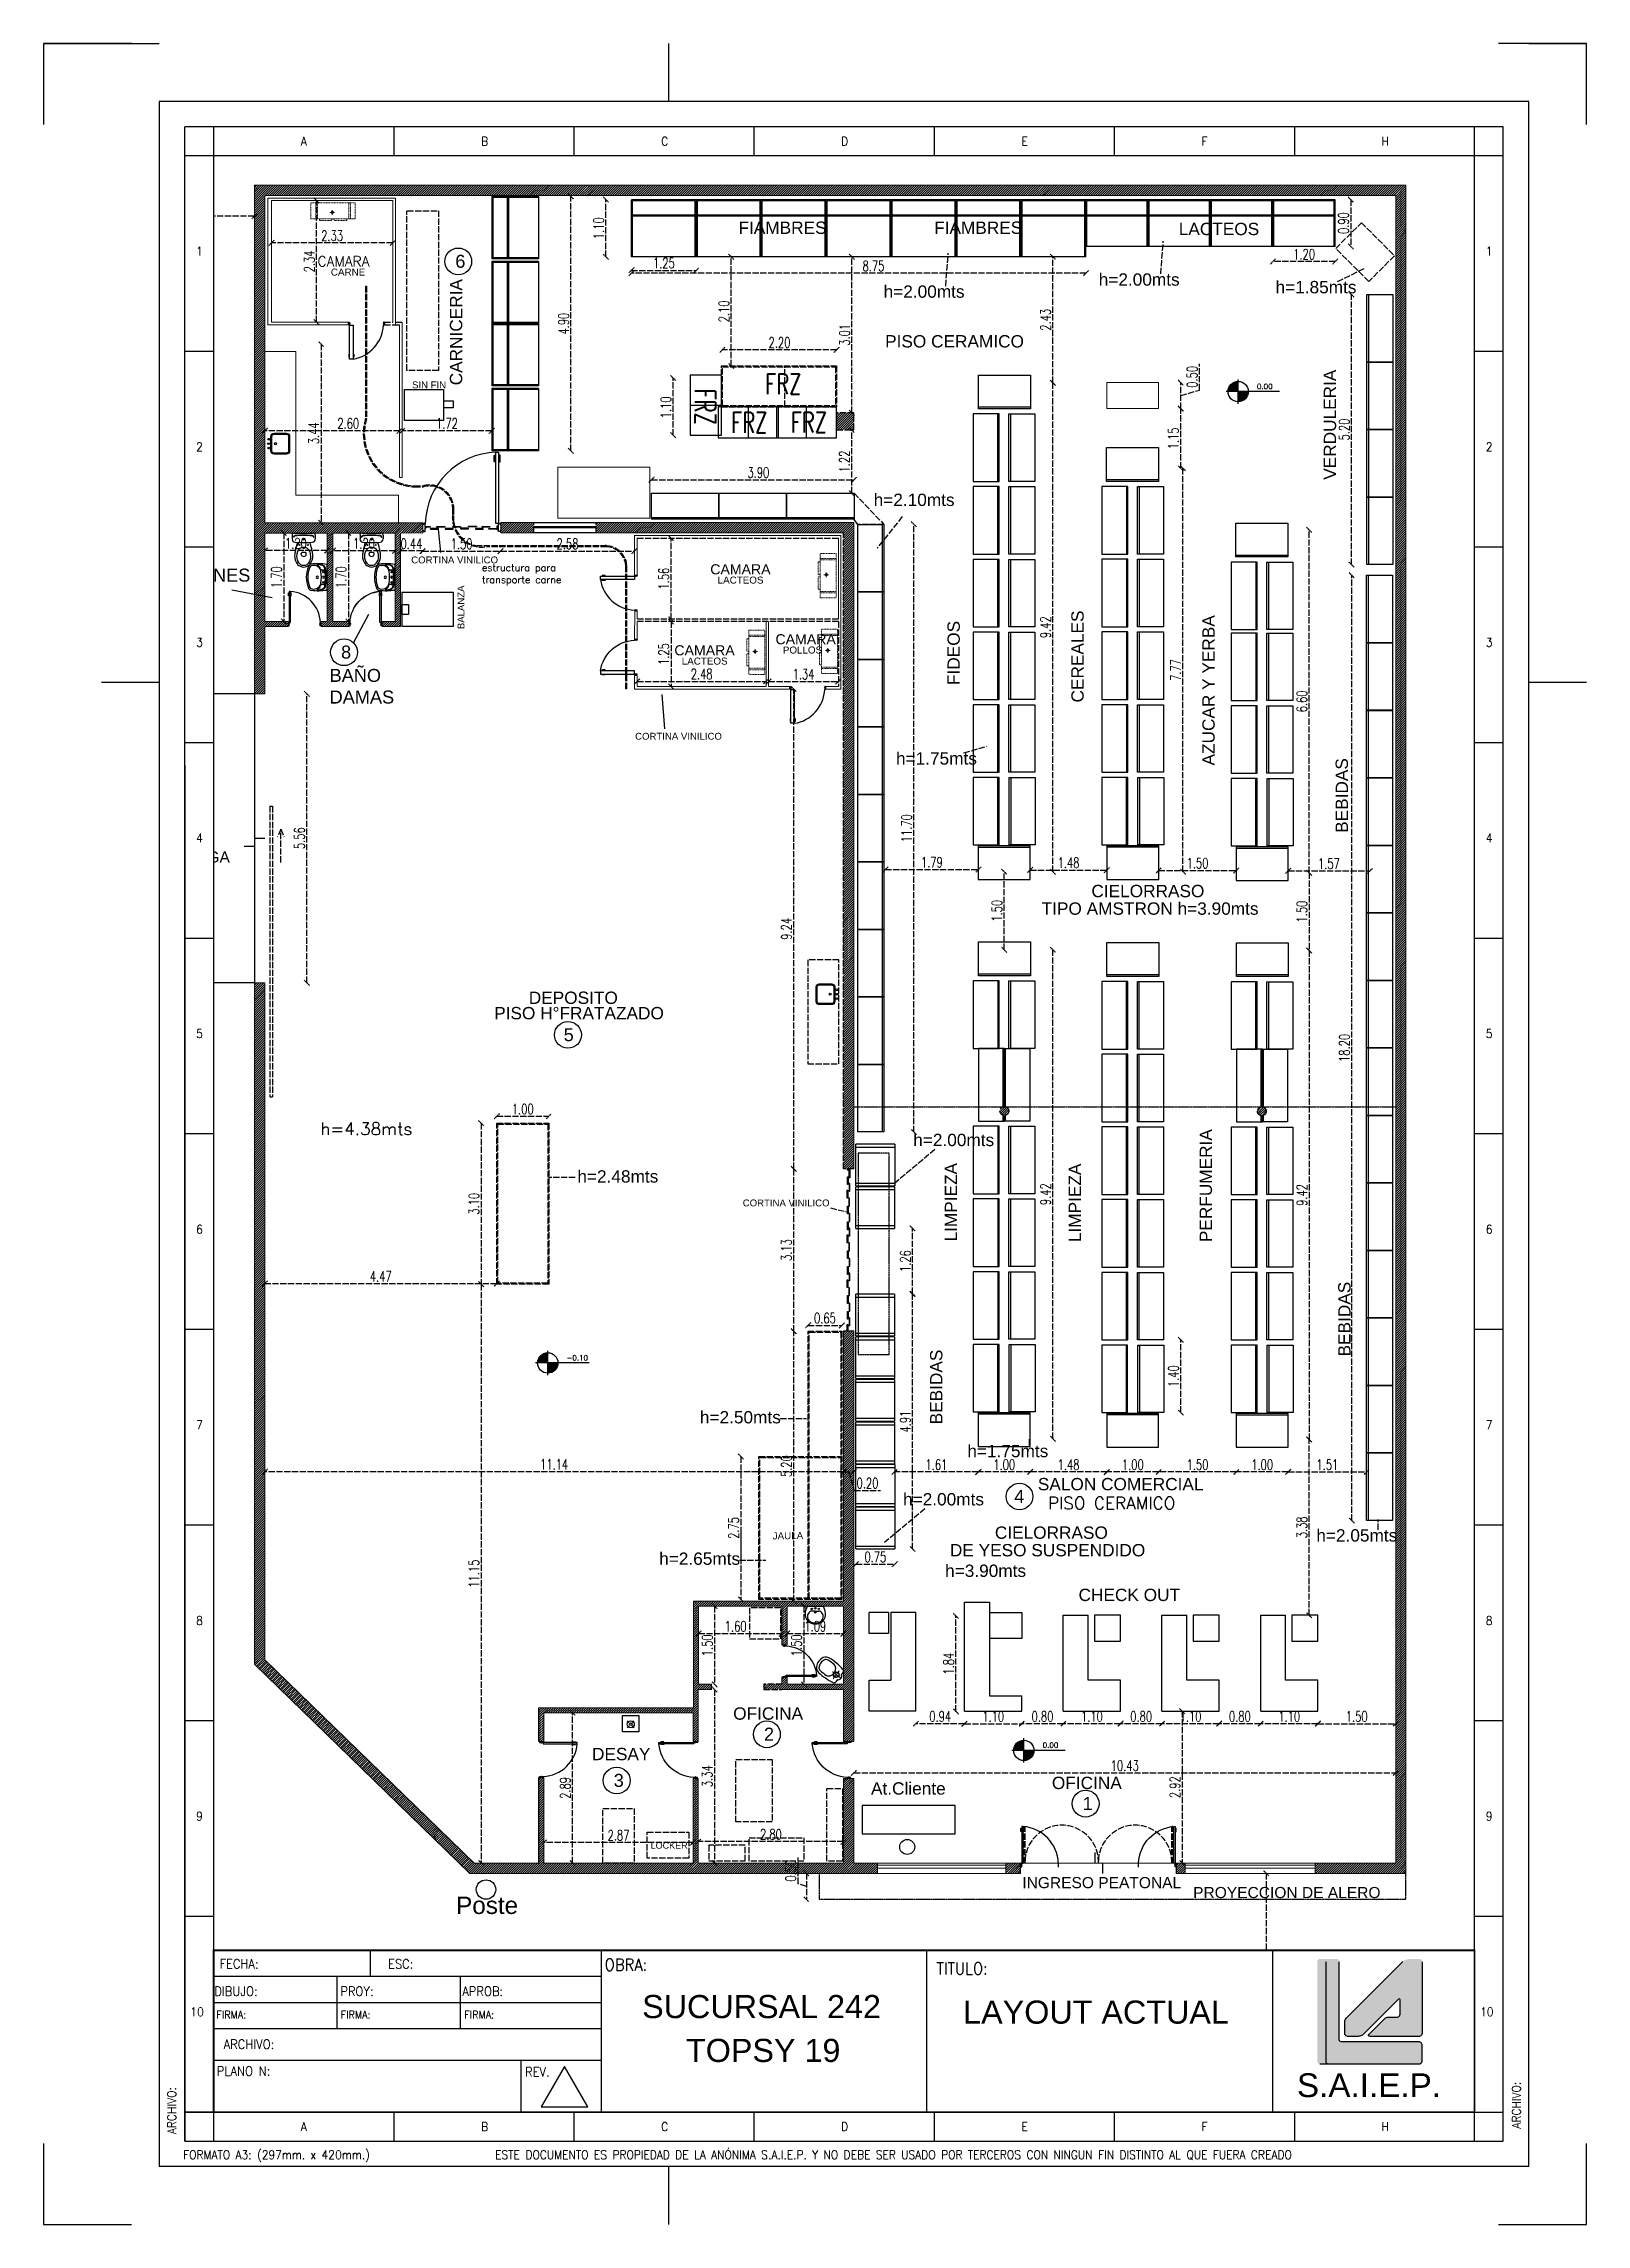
# Paper-space layout 'ACTUAL' of a CAD drawing. Header units: millimetres. Extents: x 48 to 345, y 41 to 461.
# The model-space entities are those that its viewports show. They can reach past a viewport. Long polylines and large blocks are cut down to what shows.
import ezdxf
from ezdxf.enums import TextEntityAlignment as Align

# ---------------------------------------------------------------- set-up
doc = ezdxf.new("R2010")
doc.units = ezdxf.units.MM
for name, pattern in [('ACAD_ISO02W100', [15, 12, -3]), ('HIDDEN', [0.375, 0.25, -0.125]), ('X-REF T19$0$ACAD_ISO02W100', [15, 12, -3]), ('X-REF T19$0$HIDDEN', [0.375, 0.25, -0.125]), ('xbase-CPL$0$DASHDOT', [1, 0.5, -0.25, 0, -0.25])]:
    doc.linetypes.add(name, pattern=pattern)
for name, color, linetype in [('0.1', 1, 'Continuous'), ('0_HOJA-CARATULA', 7, 'Continuous'), ('A-CARPINTERIA METALICA', 20, 'Continuous'), ('A-FREEZER', 151, 'Continuous'), ('A-GONDOLAS', 2, 'Continuous'), ('A-TABIQUE DURLOCK o MADERA', 3, 'Continuous'), ('COTAS', 7, 'Continuous'), ('E- CHECK OUT', 2, 'Continuous'), ('E- HELADERAS', 150, 'Continuous'), ('E-FREEZER', 152, 'Continuous'), ('E-GENERAL', 8, 'Continuous'), ('E-GONDOLAS', 2, 'Continuous'), ('E-MOBILIARIO', 1, 'Continuous'), ('X-REF T19$0$0.1', 1, 'Continuous'), ('X-REF T19$0$A-CARPINTERIA METALICA', 1, 'Continuous'), ('X-REF T19$0$A-CORDONES', 1, 'Continuous'), ('X-REF T19$0$A-CORTINAS', 8, 'Continuous'), ('X-REF T19$0$A-HATCH', 8, 'Continuous'), ('X-REF T19$0$A-MAMPOSTERIA', 5, 'Continuous'), ('X-REF T19$0$A-MURO DE CAMARAS', 140, 'Continuous'), ('X-REF T19$0$A-PROYECCION', 1, 'Continuous'), ('X-REF T19$0$A-TABIQUE DURLOCK o MADERA', 3, 'Continuous'), ('X-REF T19$0$A-VISTAS', 8, 'Continuous'), ('X-REF T19$0$E-GENERAL', 8, 'Continuous')]:
    doc.layers.add(name, color=color, linetype=linetype)
doc.layers.add('E-EVAPORADORES', color=253, linetype='Continuous', lineweight=15)
doc.layers.add('VP', color=7, linetype='Continuous', plot=False)
doc.styles.add('Arial', font='arial.ttf', dxfattribs={"height": 0.25})
doc.styles.add('COTAS', font='ROMANS.shx', dxfattribs={"width": 0.7})
doc.styles.add('OBRA', font='swissel.ttf')
doc.styles.add('ROMAND', font='romand', dxfattribs={"height": 0.15})
doc.styles.add('ROTULOS', font='romans.shx', dxfattribs={"width": 0.9})
doc.styles.get("Standard").update_dxf_attribs({"font": 'arial.ttf'})
doc.styles.add('TEXTO1', font='romans.shx', dxfattribs={"width": 0.1836})
doc.styles.add('TITULO', font='arial.ttf')
doc.dimstyles.new('COTA-I-N-2-85', dxfattribs={"dimscale": 0, "dimtxt": 0.2, "dimasz": 0.1, "dimexe": 0, "dimexo": 0, "dimgap": 0.04, "dimtad": 1, "dimzin": 1, "dimdsep": 46, "dimtxsty": 'COTAS', "dimblk": 'OBLIQUE', "dimcen": 0.1, "dimse1": 1, "dimse2": 1, "dimclrd": 256, "dimclre": 256, "dimclrt": 256, "dimadec": 0, "dimazin": 0, "dimtfac": 1, "dimtmove": 1, "dimatfit": 3, "dimldrblk": 'OBLIQUE', "dimfxl": 1, "dimtvp": -0.8, "dimtolj": 1, "dimtzin": 0, "dimarcsym": 0})

psp = doc.layouts.new('ACTUAL')

msp = doc.modelspace()

# ---------------------------------------------------------------- texts
for s, height, style, p in [('CAMARA', 0.1943, 'ROMAND', (2493.289, 1316.48)), ('CARNE', 0.1353, 'Arial', (2493.546, 1316.302)), ('SIN FIN', 0.1321, 'Arial', (2495.109, 1314.131)), ('CORTINA VINILICO', 0.1321, 'Arial', (2495.093, 1310.76)), ('transporte carne', 0.1353, 'ROMAND', (2496.453, 1310.377)), ('estructura para ', 0.1353, 'ROMAND', (2496.453, 1310.607)), ('CAMARA', 0.1943, 'Arial', (2500.85, 1310.548)), ('LACTEOS', 0.1353, 'Arial', (2500.992, 1310.37)), ('CAMARA', 0.1943, 'Arial', (2500.159, 1308.988)), ('CAMARA', 0.1943, 'Arial', (2502.105, 1309.201)), ('POLLOS', 0.1353, 'Arial', (2502.247, 1309.023)), ('LACTEOS', 0.1353, 'Arial', (2500.301, 1308.81)), ('CORTINA VINILICO', 0.1321, 'Arial', (2499.403, 1307.364)), ('h=4.38mts', 0.2375, 'ROMAND', (2493.344, 1299.751)), ('CORTINA VINILICO', 0.1321, 'Arial', (2501.475, 1298.376)), ('PISO CERAMICO', 0.23751, 'ROMAND', (2507.35, 1292.542)), ('Poste', 0.3341, 'Arial', (2495.957, 1284.748))]:
    msp.add_text(s, height=height, dxfattribs=dict(style=style)).set_placement(p)
at = {"lineweight": 13, "style": 'COTAS', "width": 0.7}
for p in [(2502.256, 1314.016), (2501.601, 1313.275), (2502.748, 1313.279)]:
    msp.add_text('FRZ', height=0.394, dxfattribs=at).set_placement(p, align=Align.CENTER)
msp.add_text('FRZ', height=0.394, rotation=270, dxfattribs=at).set_placement((2500.554, 1313.776), align=Align.CENTER)
at = {"style": 'Arial'}
for s, height, rotation, p in [('BALANZA', 0.1321, 90, (2496.116, 1309.493)), ('JAULA', 0.1353, 0.7731, (2502.052, 1291.961))]:
    msp.add_text(s, height=height, rotation=rotation, dxfattribs=at).set_placement(p)
at = {"attachment_point": 1}
for s, insert, char_height, width in [('{\\fArial|b0|i0|c0|p34;FIAMBRES}', (2501.393, 1317.343), 0.23751, 2.19256), ('{\\fArial|b0|i0|c0|p34;FIAMBRES}', (2505.16, 1317.343), 0.23751, 2.19256), ('{\\fArial|b0|i0|c0|p34;LACTEOS}', (2509.869, 1317.319), 0.23751, 2.19256), ('{\\fArial|b0|i0|c0|p34;h=2.00mts}', (2508.328, 1316.345), 0.23751, 3.34655), ('{\\fArial|b0|i0|c0|p34;h=2.00mts}', (2504.187, 1316.113), 0.23751, 3.34655), ('{\\fArial|b0|i0|c0|p34;h=1.85mts}', (2511.732, 1316.199), 0.23751, 3.34655), ('{\\fArial|b0|i0|c0|p34;PISO CERAMICO}', (2504.216, 1315.155), 0.23751, 3.27627), ('{\\fArial|b0|i0|c0|p34;h=2.10mts}', (2503.995, 1312.102), 0.23751, 3.34655), ('{\\fArial|b0|i0|c0|p34;h=1.75mts}', (2504.425, 1307.122), 0.23751, 3.34655), ('{\\fArial|b0|i0|c0|p34;ENTRADA DE CAMIONES CON CARGA}', (2486.1, 1305.211), 0.21414, 6.84674), ('{\\fArial|b0|i0|c0|p34;CIELORRASO}', (2508.187, 1304.568), 0.23751, 3.34655), ('{\\fArial|b0|i0|c0|p34;TIPO AMSTRON h=3.90mts}', (2507.229, 1304.23), 0.23751, 4.78505), ('{\\fArial|b0|i0|c0|p34;DEPOSITO}', (2497.356, 1302.512), 0.23751, 2.19256), ('{\\fArial|b0|i0|c0|p34;PISO H°FRATAZADO}', (2496.69, 1302.216), 0.23751, 3.58501), ('{\\fArial|b0|i0|c0|p34;h=2.00mts}', (2504.757, 1299.774), 0.23751, 3.34655), ('{\\fArial|b0|i0|c0|p34;h=2.48mts}', (2498.291, 1299.072), 0.23751, 3.34655), ('{\\fArial|b0|i0|c0|p34;h=2.50mts}', (2500.65, 1294.434), 0.23751, 3.34655), ('{\\fArial|b0|i0|c0|p34;h=1.75mts}', (2505.799, 1293.783), 0.23751, 3.34655), ('{\\fArial|b0|i0|c0|p34;h=2.00mts}', (2504.561, 1292.854), 0.23751, 3.34655), ('{\\fArial|b0|i0|c0|p34;SALON COMERCIAL}', (2507.156, 1293.145), 0.23751, 3.34655), ('{\\fArial|b0|i0|c0|p34;CIELORRASO}', (2506.329, 1292.211), 0.23751, 3.34655), ('{\\fArial|b0|i0|c0|p34;h=2.05mts}', (2512.517, 1292.158), 0.23751, 3.34655), ('{\\fArial|b0|i0|c0|p34;h=2.65mts}', (2499.866, 1291.71), 0.23751, 3.34655), ('{\\fArial|b0|i0|c0|p34; DE YESO SUSPENDIDO h=3.90mts}', (2505.371, 1291.873), 0.23751, 4.78505), ('{\\fArial|b0|i0|c0|p34;CHECK OUT}', (2507.94, 1291.012), 0.23751, 2.19256), ('{\\fArial|b0|i0|c0|p34;OFICINA}', (2501.291, 1288.727), 0.23751, 2.19256), ('{\\fArial|b0|i0|c0|p34;DESAY}', (2498.573, 1287.947), 0.23751, 2.19256), ('{\\fArial|b0|i0|c0|p34;OFICINA}', (2507.427, 1287.391), 0.23751, 2.19256), ('{\\fArial|b0|i0|c0|p34;At.Cliente}', (2503.944, 1287.284), 0.23751, 2.19256), ('{\\fArial|b0|i0|c0|p34;LOCKER}', (2499.701, 1286.13), 0.12442, 1.14858), ('{\\fArial|b0|i0|c0|p34;INGRESO PEATONAL}', (2506.857, 1285.459), 0.21414, 4.06026), ('{\\fArial|b0|i0|c0|p34;PROYECCION DE ALERO}', (2510.146, 1285.268), 0.21414, 4.06026)]:
    msp.add_mtext(s, dxfattribs=dict(at, insert=insert, char_height=char_height, width=width))
at = {"linetype": 'ByBlock', "ltscale": 3.05, "char_height": 0.25, "attachment_point": 1, "style": 'Arial'}
for s, width, insert in [('6', 0.84734, (2495.941, 1316.703)), ('BAÑO\\PVARONES', 1.8946, (2490.288, 1311.075)), ('8', 0.84734, (2493.742, 1309.176)), ('BAÑO\\PDAMAS', 1.8946, (2493.522, 1308.727)), ('5', 0.84734, (2498.028, 1301.807)), ('4', 0.84734, (2506.702, 1292.916)), ('2', 0.84734, (2501.883, 1288.336)), ('3', 0.84734, (2498.991, 1287.446)), ('1', 0.84734, (2508.019, 1287.001))]:
    msp.add_mtext_dynamic_manual_height_columns(s, width=width, gutter_width=1.25, heights=[0], dxfattribs=dict(at, insert=insert))
at = {"char_height": 0.23751, "attachment_point": 1, "rotation": 90}
for s, insert, width in [('{\\fArial|b0|i0|c0|p34;CARNICERIA}', (2495.837, 1314.189), 2.19256), ('{\\fArial|b0|i0|c0|p34;VERDULERIA}', (2512.661, 1312.37), 2.19256), ('{\\fArial|b0|i0|c0|p34;FIDEOS}', (2505.416, 1308.417), 2.19256), ('{\\fArial|b0|i0|c0|p34;CEREALES}', (2507.801, 1308.081), 2.19256), ('{\\fArial|b0|i0|c0|p34;AZUCAR Y YERBA}', (2510.323, 1306.867), 3.43271), ('{\\fArial|b0|i0|c0|p34;BEBIDAS}', (2512.889, 1305.57), 2.19256), ('{\\fArial|b0|i0|c0|p34;PERFUMERIA}', (2510.272, 1297.688), 2.19256), ('{\\fArial|b0|i0|c0|p34;LIMPIEZA}', (2505.365, 1297.7), 2.19256), ('{\\fArial|b0|i0|c0|p34;LIMPIEZA}', (2507.75, 1297.688), 2.19256), ('{\\fArial|b0|i0|c0|p34;BEBIDAS}', (2512.938, 1295.486), 2.19256), ('{\\fArial|b0|i0|c0|p34;BEBIDAS}', (2505.081, 1294.178), 2.19256)]:
    msp.add_mtext(s, dxfattribs=dict(at, insert=insert, width=width))
at = {"insert": (2511.375, 1283.76), "char_height": 0.25, "width": 18.00674, "attachment_point": 9, "style": 'Arial'}
msp.add_mtext('VEREDA REGL. MUNICIPAL DE H° FRATACHADO  ANCHO 4.80MTS', dxfattribs=at)

# ---------------------------------------------------------------- blocks, each defined once
blk = doc.blocks.new('LA-A3(VERT)actual')
at = {"layer": '0_HOJA-CARATULA'}
h = blk.add_hatch(color=180, dxfattribs=at)
h.paths.add_polyline_path([(-344.02, 8.51), (-344.05, 8.68), (-344.12, 8.84), (-344.24, 8.96), (-344.38, 9.03), (-344.55, 9.06), (-346.39, 9.06), (-346.49, 9.06), (-346.6, 9.05), (-346.74, 9.02), (-346.89, 8.99), (-347.05, 8.94), (-347.21, 8.87), (-347.38, 8.79), (-347.55, 8.68), (-347.71, 8.56), (-358.61, -2.36), (-358.74, -2.54), (-358.83, -2.69), (-358.88, -2.83), (-358.91, -2.98), (-358.91, -3.14), (-358.91, -5.29), (-358.88, -5.46), (-358.8, -5.62), (-358.68, -5.74), (-358.53, -5.82), (-358.36, -5.84), (-356.33, -5.84), (-356.17, -5.83), (-356, -5.8), (-355.83, -5.76), (-355.66, -5.69), (-355.51, -5.61), (-355.39, -5.51), (-348.59, 1.3), (-348.43, 1.38), (-348.3, 1.33), (-348.26, 1.2), (-348.26, -1.58), (-348.28, -1.75), (-348.36, -1.9), (-348.48, -2.02), (-348.63, -2.09), (-348.81, -2.12), (-350.55, -2.12), (-350.73, -2.14), (-350.9, -2.2), (-351.06, -2.29), (-351.21, -2.4), (-351.34, -2.53), (-354.21, -5.45), (-354.32, -5.6), (-354.32, -5.72), (-354.23, -5.81), (-354.05, -5.84), (-344.55, -5.84), (-344.38, -5.81), (-344.24, -5.73), (-344.12, -5.61), (-344.05, -5.46), (-344.02, -5.29)])
h.paths.add_polyline_path([(-344.54, -11.13), (-344.38, -11.11), (-344.24, -11.03), (-344.13, -10.92), (-344.05, -10.78), (-344.03, -10.61), (-344.03, -7.42), (-344.05, -7.26), (-344.13, -7.12), (-344.24, -7), (-344.38, -6.93), (-344.54, -6.9), (-359.47, -6.9), (-359.63, -6.88), (-359.77, -6.8), (-359.89, -6.69), (-359.96, -6.55), (-359.99, -6.38), (-359.97, 8.54), (-360, 8.7), (-360.07, 8.84), (-360.18, 8.95), (-360.32, 9.03), (-360.49, 9.05), (-363.7, 9.05), (-363.87, 9.03), (-364.01, 8.95), (-364.12, 8.84), (-364.2, 8.7), (-364.22, 8.54), (-364.22, -6.42), (-364.22, -6.57), (-364.22, -6.74), (-364.22, -6.92), (-364.22, -7.1), (-364.22, -7.28), (-364.22, -7.46), (-364.22, -10.61), (-364.21, -10.78), (-364.14, -10.92), (-364.02, -11.03), (-363.87, -11.11), (-363.7, -11.13), (-360.47, -11.13), (-360.31, -11.13), (-360.14, -11.13), (-359.95, -11.13), (-359.76, -11.13), (-359.59, -11.13), (-359.43, -11.13)])
at = {"color": 9, "linetype": 'Continuous'}
for p, q in [((-609.4, 377.95), (-609.4, 362.37)), ((-592.5, 377.95), (-609.4, 377.95)), ((-609.4, 377.95), (-587.14, 377.95)), ((-312.4, 377.95), (-329.3, 377.95)), ((-323.48, 377.95), (-312.4, 377.95)), ((-598.23, 254.95), (-587.14, 254.95)), ((-323.48, 254.95), (-312.4, 254.95)), ((-609.4, -26.46), (-609.4, -42.05)), ((-609.4, -42.05), (-592.5, -42.05)), ((-329.3, -42.05), (-312.4, -42.05))]:
    blk.add_line(p, q, dxfattribs=at)
at = {"color": 9}
for p, q in [((-489.06, 366.83), (-489.06, 377.95)), ((-312.4, 362.37), (-312.4, 377.95)), ((-312.4, -42.05), (-312.4, -26.46)), ((-489.06, -42.05), (-489.06, -30.92))]:
    blk.add_line(p, q, dxfattribs=at)
at = {"color": 7, "linetype": 'Continuous'}
for p, q in [((-323.48, 366.83), (-587.14, 366.83)), ((-587.14, 366.83), (-587.14, -30.92)), ((-323.48, -30.92), (-323.48, 366.83))]:
    blk.add_line(p, q, dxfattribs=at)
at = {"color": 8, "linetype": 'Continuous'}
for p, q in [((-328.39, 361.92), (-582.24, 361.92)), ((-582.24, -26.01), (-582.24, 361.92)), ((-576.67, 361.92), (-576.67, -26.01)), ((-542, 361.92), (-542, 356.35)), ((-507.32, 361.92), (-507.32, 356.35)), ((-472.65, 361.92), (-472.65, 356.35)), ((-437.97, 361.92), (-437.97, 356.35)), ((-403.3, 361.92), (-403.3, 356.35)), ((-368.62, 361.92), (-368.62, 356.35)), ((-333.95, -26.01), (-333.95, 361.92)), ((-328.39, -26.01), (-328.39, 361.92)), ((-328.39, 356.35), (-582.24, 356.35)), ((-576.67, 318.67), (-582.24, 318.67)), ((-328.39, 318.67), (-333.95, 318.67)), ((-576.67, 280.99), (-582.24, 280.99)), ((-328.39, 280.99), (-333.95, 280.99)), ((-576.67, 243.31), (-582.24, 243.31)), ((-328.39, 243.31), (-333.95, 243.31)), ((-582.24, 238.92), (-582.24, -26.01)), ((-576.67, 205.63), (-582.24, 205.63)), ((-328.39, 205.63), (-333.95, 205.63)), ((-576.67, 167.95), (-582.24, 167.95)), ((-328.39, 167.95), (-333.95, 167.95)), ((-576.67, 130.27), (-582.24, 130.27)), ((-328.39, 130.27), (-333.95, 130.27)), ((-576.67, 92.59), (-582.24, 92.59)), ((-328.39, 92.59), (-333.95, 92.59)), ((-576.67, 54.91), (-582.24, 54.91)), ((-328.39, 54.91), (-333.95, 54.91)), ((-576.67, 17.23), (-582.24, 17.23)), ((-328.39, 17.23), (-333.95, 17.23)), ((-582.24, -20.45), (-328.39, -20.45)), ((-576.67, -20.45), (-582.24, -20.45)), ((-542, -20.45), (-542, -26.01)), ((-507.32, -20.45), (-507.32, -26.01)), ((-472.65, -20.45), (-472.65, -26.01)), ((-437.97, -20.45), (-437.97, -26.01)), ((-403.3, -20.45), (-403.3, -26.01)), ((-368.62, -20.45), (-368.62, -26.01)), ((-582.24, -26.01), (-328.39, -26.01))]:
    blk.add_line(p, q, dxfattribs=at)
for p, q in [((-576.67, 10.73), (-576.67, -20.45)), ((-546.45, 5.72), (-546.45, 10.73)), ((-502.06, 10.73), (-502.06, -20.45)), ((-439.41, 10.73), (-439.41, -20.45)), ((-372.81, 10.73), (-372.81, -20.45)), ((-576.67, 5.72), (-502.06, 5.72)), ((-552.9, -4.3), (-552.9, 5.72)), ((-529.13, -4.3), (-529.13, 5.72)), ((-576.67, 0.71), (-502.06, 0.71)), ((-576.67, -4.3), (-502.06, -4.3)), ((-576.67, -10.44), (-502.06, -10.44)), ((-517.54, -10.44), (-517.54, -20.45))]:
    blk.add_line(p, q)
at = {"color": 7}
blk.add_line((-323.48, -30.92), (-587.14, -30.92), dxfattribs=at)
at = {"color": 7, "linetype": 'Continuous', "const_width": 0.35}
for points in [[(-576.67, -20.45), (-576.67, 10.73), (-333.95, 10.73), (-333.95, -20.45)], [(-576.67, -20.45), (-333.95, -20.45)]]:
    blk.add_lwpolyline(points, dxfattribs=at)
at = {"color": 9}
blk.add_lwpolyline([(-509.1, -11.62), (-513.59, -19.39), (-504.62, -19.39)], close=True, dxfattribs=at)
at = {"layer": '0_HOJA-CARATULA', "color": 180}
for p, q in [((-362.58, 8.54), (-362.58, -6.42)), ((-359.99, -6.38), (-359.97, 8.54)), ((-358.61, -2.36), (-347.71, 8.56)), ((-344.02, 8.51), (-344.02, -5.29)), ((-348.59, 1.3), (-355.39, -5.51)), ((-348.43, 1.38), (-348.59, 1.3)), ((-348.3, 1.33), (-348.43, 1.38)), ((-348.26, 1.2), (-348.3, 1.33)), ((-348.26, -1.58), (-348.26, 1.2)), ((-358.91, -2.98), (-358.88, -2.83)), ((-358.91, -3.14), (-358.91, -2.98)), ((-358.91, -5.29), (-358.91, -3.14)), ((-358.88, -2.83), (-358.83, -2.69)), ((-358.83, -2.69), (-358.74, -2.54)), ((-358.74, -2.54), (-358.61, -2.36)), ((-354.21, -5.45), (-351.34, -2.53)), ((-351.34, -2.53), (-351.21, -2.4)), ((-351.21, -2.4), (-351.06, -2.29)), ((-351.06, -2.29), (-350.9, -2.2)), ((-350.9, -2.2), (-350.73, -2.14)), ((-350.73, -2.14), (-350.55, -2.12)), ((-350.55, -2.12), (-348.81, -2.12)), ((-348.81, -2.12), (-348.63, -2.09)), ((-348.63, -2.09), (-348.48, -2.02)), ((-348.48, -2.02), (-348.36, -1.9)), ((-348.36, -1.9), (-348.28, -1.75)), ((-348.28, -1.75), (-348.26, -1.58)), ((-362.58, -6.42), (-362.58, -6.57)), ((-362.58, -6.57), (-362.58, -6.74)), ((-362.58, -6.74), (-362.58, -6.92)), ((-362.58, -6.92), (-362.58, -7.1)), ((-362.58, -7.1), (-362.58, -7.28)), ((-362.58, -7.28), (-362.58, -7.46)), ((-362.58, -7.46), (-362.58, -10.61)), ((-359.96, -6.55), (-359.99, -6.38)), ((-359.89, -6.69), (-359.96, -6.55)), ((-359.77, -6.8), (-359.89, -6.69)), ((-359.63, -6.88), (-359.77, -6.8)), ((-359.47, -6.9), (-359.63, -6.88)), ((-344.54, -6.9), (-359.47, -6.9)), ((-358.88, -5.46), (-358.91, -5.29)), ((-358.8, -5.62), (-358.88, -5.46)), ((-358.68, -5.74), (-358.8, -5.62)), ((-358.53, -5.82), (-358.68, -5.74)), ((-358.36, -5.84), (-358.53, -5.82)), ((-356.33, -5.84), (-358.36, -5.84)), ((-356.17, -5.83), (-356.33, -5.84)), ((-356, -5.8), (-356.17, -5.83)), ((-355.83, -5.76), (-356, -5.8)), ((-355.66, -5.69), (-355.83, -5.76)), ((-355.51, -5.61), (-355.66, -5.69)), ((-355.39, -5.51), (-355.51, -5.61)), ((-354.32, -5.6), (-354.21, -5.45)), ((-354.32, -5.72), (-354.32, -5.6)), ((-354.23, -5.81), (-354.32, -5.72)), ((-354.05, -5.84), (-354.23, -5.81)), ((-344.55, -5.84), (-354.05, -5.84)), ((-344.38, -5.81), (-344.55, -5.84)), ((-344.38, -6.93), (-344.54, -6.9)), ((-344.24, -5.73), (-344.38, -5.81)), ((-344.24, -7), (-344.38, -6.93)), ((-344.12, -5.61), (-344.24, -5.73)), ((-344.13, -7.12), (-344.24, -7)), ((-344.05, -7.26), (-344.13, -7.12)), ((-344.05, -5.46), (-344.12, -5.61)), ((-344.02, -5.29), (-344.05, -5.46)), ((-344.03, -7.42), (-344.05, -7.26)), ((-344.03, -10.61), (-344.03, -7.42)), ((-363.7, -11.13), (-360.47, -11.13)), ((-362.58, -10.61), (-362.57, -10.78)), ((-362.57, -10.78), (-362.49, -10.92)), ((-362.49, -10.92), (-362.38, -11.03)), ((-362.38, -11.03), (-362.23, -11.11)), ((-362.23, -11.11), (-362.06, -11.13)), ((-360.47, -11.13), (-360.31, -11.13)), ((-360.31, -11.13), (-360.14, -11.13)), ((-360.14, -11.13), (-359.95, -11.13)), ((-359.95, -11.13), (-359.76, -11.13)), ((-359.76, -11.13), (-359.59, -11.13)), ((-359.59, -11.13), (-359.43, -11.13)), ((-359.43, -11.13), (-344.54, -11.13)), ((-344.54, -11.13), (-344.38, -11.11)), ((-344.38, -11.11), (-344.24, -11.03)), ((-344.24, -11.03), (-344.13, -10.92)), ((-344.13, -10.92), (-344.05, -10.78)), ((-344.05, -10.78), (-344.03, -10.61))]:
    blk.add_line(p, q, dxfattribs=at)
at = {"color": 7, "linetype": 'Continuous', "style": 'ROTULOS', "width": 0.9}
for s, p in [('A', (-559.87, 358.3)), ('B', (-525.2, 358.3)), ('C', (-490.52, 358.3)), ('D', (-455.85, 358.3)), ('E', (-421.17, 358.3)), ('F', (-386.5, 358.3)), ('H', (-351.82, 358.3)), ('1', (-580.06, 337.16)), ('1', (-331.78, 337.16)), ('2', (-580.06, 299.48)), ('2', (-331.78, 299.48)), ('3', (-580.06, 261.8)), ('3', (-331.78, 261.8)), ('4', (-580.06, 224.12)), ('4', (-331.78, 224.12)), ('5', (-580.06, 186.44)), ('5', (-331.78, 186.44)), ('6', (-580.06, 148.76)), ('6', (-331.78, 148.76)), ('7', (-580.06, 111.08)), ('7', (-331.78, 111.08)), ('8', (-580.06, 73.4)), ('8', (-331.78, 73.4)), ('9', (-580.06, 35.72)), ('9', (-331.78, 35.72)), ('10', (-581.16, -1.96)), ('10', (-332.87, -1.96)), ('A', (-559.87, -24.06)), ('B', (-525.2, -24.06)), ('C', (-490.52, -24.06)), ('D', (-455.85, -24.06)), ('E', (-421.17, -24.06)), ('F', (-386.5, -24.06)), ('H', (-351.82, -24.06))]:
    blk.add_text(s, height=1.67, dxfattribs=at).set_placement(p)
at = {"color": 9, "style": 'ROTULOS', "width": 0.9}
for s, height, p in [('FECHA:', 1.8, (-575.53, 7.23)), ('ESC:', 1.8, (-543.08, 7.2)), ('OBRA:', 2.305, (-501.39, 6.81)), ('TITULO:', 2.305, (-437.51, 6.07)), ('DIBUJO:', 1.8, (-576.54, 1.95)), ('PROY:', 1.8, (-552.28, 1.95)), ('APROB:', 1.8, (-528.79, 1.95)), ('FIRMA:', 1.5, (-576.13, -2.41)), ('FIRMA:', 1.5, (-552.2, -2.41)), ('FIRMA:', 1.5, (-528.4, -2.41)), ('ARCHIVO:', 1.8, (-574.73, -8.26)), ('PLANO N:', 1.8, (-576.06, -13.43)), ('REV.', 1.8, (-516.71, -13.59)), ('FORMATO A3: (297mm. x 420mm.)', 1.6705, (-582.56, -29.48)), ('ESTE DOCUMENTO ES PROPIEDAD DE LA ANÓNIMA S.A.I.E.P. Y NO DEBE SER USADO POR TERCEROS CON NINGUN FIN DISTINTO AL QUE FUERA CREADO', 1.67046, (-522.46, -29.48))]:
    blk.add_text(s, height=height, dxfattribs=at).set_placement(p)
at = {"style": 'ROTULOS', "width": 0.9}
for p in [(-583.91, -24.66), (-325.04, -23.62)]:
    blk.add_text('ARCHIVO:', height=1.67, rotation=90, dxfattribs=at).set_placement(p)
at = {"style": 'OBRA'}
blk.add_text('S.A.I.E.P.', height=4.581, dxfattribs=at).set_placement((-368.12, -17.54))
at = {"color": 8, "style": 'ROTULOS', "width": 0.9}
for p in [(-583.83, -13.98), (-324.96, -12.94)]:
    blk.add_attdef('XXX-XXXX-XXXXXXXXXXXXXXXXXXXXXXXXX', p, '', height=1.67, rotation=90, dxfattribs=at)
at = {"style": 'TEXTO1', "width": 0.9}
for tag, p in [('XX-XX-XX', (-566.05, 7.24)), ('X-XXX', (-536.88, 7.22))]:
    blk.add_attdef(tag, p, '', height=2, dxfattribs=at)
at = {"style": 'TITULO'}
for p in [(-565.12, 1.48), (-543.51, 1.68), (-518.54, 1.48)]:
    blk.add_attdef('XXXX', p, '', height=2.8, dxfattribs=at)
at = {"style": 'OBRA'}
for tag, height, p in [('XXXXXXXXXXXXXX', 4.45, (-471.18, -0.1)), ('XXXXXXXXXXXXXX', 4.45, (-406.8, -1.17)), ('XXXXXXXXXXXXXX', 2.8, (-542.91, -7.36)), ('XXXXXXXXXXXXXX', 4.45, (-470.87, -8.54)), ('XXXXXXXXXXXXXXX', 4.45, (-405.88, -7.82)), ('XXXXXXXXXXXXX', 4.45, (-406.53, -14.24)), ('XXXXXXXXXXXXX', 3.5, (-541.29, -17.19)), ('X', 3.5, (-509.09, -17.1))]:
    blk.add_attdef(tag, text='', height=height, dxfattribs=at).set_placement(p, align=Align.MIDDLE)
blk = doc.blocks.new('X-REF T19$0$puerta 1m')
at = {"layer": 'X-REF T19$0$A-CARPINTERIA METALICA'}
for p, q in [((-0.09, 1), (-0.1, 1)), ((-0.1, 0.97), (-0.1, 0.99)), ((-0.1, 0.99), (-0.09, 0.99)), ((-0.055, 0.97), (-0.1, 0.97)), ((-0.09, 0.99), (-0.09, 1)), ((-0.055, 0.96), (-0.055, 0.97)), ((-0.045, 0.96), (-0.055, 0.96)), ((0, 0.97), (-0.045, 0.97)), ((-0.045, 0.97), (-0.045, 0.96)), ((0, 1), (-0.01, 1)), ((-0.01, 1), (-0.01, 0.99)), ((-0.01, 0.99), (0, 0.99)), ((0, 0.99), (0, 0.97)), ((-0.982, 0.065), (-0.982, 0.074)), ((-0.982, 0.03), (-0.982, 0.02)), ((-0.968, 0.065), (-0.968, 0.074)), ((-0.968, 0.03), (-0.968, 0.02)), ((-0.055, 0.03), (-0.1, 0.03)), ((-0.1, 0.03), (-0.1, 0.01)), ((-0.1, 0.01), (-0.09, 0.01)), ((-0.09, 0.01), (-0.09, 0)), ((-0.045, 0.04), (-0.055, 0.04)), ((-0.055, 0.04), (-0.055, 0.03)), ((-0.045, 0.03), (-0.045, 0.04)), ((0, 0.03), (-0.045, 0.03)), ((-0.01, 0), (-0.01, 0.01)), ((-0.01, 0.01), (0, 0.01)), ((0, 0), (-0.01, 0)), ((0, 0.01), (0, 0.03)), ((-0.09, 0), (-0.1, 0))]:
    blk.add_line(p, q, dxfattribs=at)
blk.add_lwpolyline([(-0.1, 0.065), (-1.04, 0.065), (-1.04, 0.03), (-0.1, 0.03)], close=True, dxfattribs=at)
for points in [[(-0.993, 0.082), (-0.993, 0.078, 0.414214), (-0.99, 0.074), (-0.912, 0.074, 0.414214), (-0.908, 0.078), (-0.908, 0.082, 0.414214), (-0.912, 0.085), (-0.99, 0.085, 0.414214)], [(-0.993, 0.013), (-0.993, 0.017, -0.414214), (-0.99, 0.02), (-0.912, 0.02, -0.414214), (-0.908, 0.017), (-0.908, 0.013, -0.414214), (-0.912, 0.01), (-0.99, 0.01, -0.414214)]]:
    blk.add_lwpolyline(points, format="xyb", close=True, dxfattribs=at)
blk.add_arc((-0.061, -0.011), 0.982, 92.26844, 175.5235, dxfattribs=at)
blk = doc.blocks.new('X-REF T19$0$A$C721D5630')
at = {"layer": 'X-REF T19$0$A-CARPINTERIA METALICA'}
for p, q in [((0, 0.709), (0, 0.702)), ((0, 0.702), (0.007, 0.702)), ((0.007, 0.667), (0, 0.667)), ((0, 0.667), (0, 0.66)), ((0.007, 0.702), (0.007, 0.709)), ((0.007, 0.709), (0.022, 0.709)), ((0.007, 0.66), (0.007, 0.667)), ((0.022, 0.66), (0.007, 0.66)), ((0.022, 0.709), (0.022, 0.691)), ((0.022, 0.691), (0.029, 0.691)), ((0.029, 0.684), (0.022, 0.684)), ((0.022, 0.684), (0.022, 0.653)), ((0.029, 0.691), (0.029, 0.684)), ((0.675, 0.691), (0.668, 0.691)), ((0.668, 0.691), (0.668, 0.684)), ((0.668, 0.684), (0.675, 0.684)), ((0.688, 0.709), (0.675, 0.709)), ((0.675, 0.709), (0.675, 0.691)), ((0.675, 0.684), (0.675, 0.653)), ((0.675, 0.66), (0.688, 0.66)), ((0.688, 0.702), (0.688, 0.709)), ((0.695, 0.702), (0.688, 0.702)), ((0.688, 0.66), (0.688, 0.667)), ((0.688, 0.667), (0.695, 0.667)), ((0.695, 0.709), (0.695, 0.702)), ((0.695, 0.667), (0.695, 0.66)), ((0.022, 0.05), (0.015, 0.05)), ((0.022, 0.04), (0.015, 0.04)), ((0.089, 0.05), (0.096, 0.05)), ((0.089, 0.04), (0.096, 0.04))]:
    blk.add_line(p, q, dxfattribs=at)
blk.add_lwpolyline([(0.089, 0.653), (0.089, 0), (0.022, 0), (0.022, 0.653)], close=True, dxfattribs=at)
for points in [[(0.011, 0.033), (0.013, 0.033, 0.414214), (0.015, 0.035), (0.015, 0.089, 0.414214), (0.013, 0.092), (0.011, 0.092, 0.414214), (0.008, 0.089), (0.008, 0.035, 0.414214)], [(0.101, 0.033), (0.099, 0.033, -0.414214), (0.096, 0.035), (0.096, 0.089, -0.414214), (0.099, 0.092), (0.101, 0.092, -0.414214), (0.104, 0.089), (0.104, 0.035, -0.414214)]]:
    blk.add_lwpolyline(points, format="xyb", close=True, dxfattribs=at)
blk.add_arc((-0.017, 0.685), 0.693, 278.8092, 357.4024, dxfattribs=at)
blk = doc.blocks.new('X-REF T19$0$A$C55894BCF')
at = {"layer": 'X-REF T19$0$A-CARPINTERIA METALICA'}
for p, q in [((0.022, 0.738), (0.015, 0.738)), ((0.022, 0.728), (0.015, 0.728)), ((0.049, 0.738), (0.056, 0.738)), ((0.049, 0.728), (0.056, 0.728)), ((0, 0.069), (0, 0.076)), ((0.007, 0.069), (0, 0.069)), ((0, 0.001), (0, 0.009)), ((0, 0.009), (0.007, 0.009)), ((0.022, 0.076), (0.007, 0.076)), ((0.007, 0.076), (0.007, 0.069)), ((0.007, 0.009), (0.007, 0.001)), ((0.007, 0.001), (0.022, 0.001)), ((0.022, 0.043), (0.022, 0.076)), ((0.03, 0.043), (0.022, 0.043)), ((0.022, 0.001), (0.022, 0.035)), ((0.022, 0.035), (0.03, 0.035)), ((0.03, 0.035), (0.03, 0.043)), ((0.728, 0), (0.728, 0.077))]:
    blk.add_line(p, q, dxfattribs=at)
for points in [[(0.01, 0.746), (0.013, 0.746, -0.414214), (0.015, 0.744), (0.015, 0.685, -0.414214), (0.013, 0.683), (0.01, 0.683, -0.414214), (0.007, 0.685), (0.007, 0.744, -0.414214)], [(0.061, 0.746), (0.059, 0.746, 0.414214), (0.056, 0.744), (0.056, 0.685, 0.414214), (0.059, 0.683), (0.061, 0.683, 0.414214), (0.064, 0.685), (0.064, 0.744, 0.414214)]]:
    blk.add_lwpolyline(points, format="xyb", close=True, dxfattribs=at)
blk.add_lwpolyline([(0.049, 0.076), (0.049, 0.782), (0.022, 0.782), (0.022, 0.076)], close=True, dxfattribs=at)
blk.add_arc((-0.008, 0.047), 0.736, 2.2684, 85.5235, dxfattribs=at)
blk = doc.blocks.new('X-REF T19$0$TOPSY 19')
at = {"layer": 'X-REF T19$0$A-MAMPOSTERIA', "lineweight": 13}
for p, q in [((22.169, 0), (0, 0)), ((0, 0), (0, -9.793)), ((22.169, -32.511), (22.169, 0)), ((21.971, -0.199), (0.199, -0.199)), ((0.199, -0.199), (0.199, -6.498)), ((21.971, -32.312), (21.971, -0.199)), ((0.199, -6.498), (3.245, -6.498)), ((0.199, -6.697), (1.399, -6.697)), ((0.199, -6.697), (0.199, -8.399)), ((1.399, -6.697), (1.399, -8.399)), ((1.509, -6.697), (2.711, -6.697)), ((1.509, -6.697), (1.509, -8.399)), ((2.711, -6.697), (2.711, -8.399)), ((2.81, -6.697), (3.245, -6.696)), ((2.81, -6.697), (2.81, -8.499)), ((3.245, -6.497), (3.245, -6.696)), ((4.745, -6.497), (5.382, -6.497)), ((4.745, -6.497), (4.745, -6.696)), ((4.745, -6.696), (5.382, -6.696)), ((6.582, -6.497), (11.541, -6.497)), ((6.582, -6.696), (7.271, -6.696)), ((7.271, -6.696), (11.342, -6.696)), ((11.541, -6.497), (11.54, -18.942)), ((0.199, -8.399), (0.65, -8.399)), ((0.65, -8.399), (0.65, -8.499)), ((0.65, -8.399), (0.65, -8.499)), ((1.288, -8.399), (1.399, -8.399)), ((1.288, -8.399), (1.288, -8.499)), ((1.509, -8.399), (1.82, -8.399)), ((1.82, -8.399), (1.82, -8.499)), ((2.459, -8.399), (2.711, -8.399)), ((2.459, -8.399), (2.459, -8.499)), ((0.199, -8.499), (0.65, -8.499)), ((0.199, -8.499), (0.199, -9.793)), ((1.288, -8.499), (1.82, -8.499)), ((2.459, -8.499), (2.81, -8.499)), ((0.199, -9.793), (0, -9.793)), ((0, -15.357), (0, -28.482)), ((0.199, -15.357), (0, -15.357)), ((0.199, -15.357), (0.199, -28.4)), ((11.342, -22.07), (11.342, -27.268)), ((11.541, -22.07), (11.541, -29.971)), ((8.451, -29.32), (8.451, -27.268)), ((8.451, -27.268), (11.342, -27.268)), ((8.551, -28.87), (8.551, -27.367)), ((8.551, -27.367), (10.155, -27.367)), ((10.155, -28.112), (10.155, -27.367)), ((10.254, -27.367), (11.342, -27.367)), ((10.254, -28.112), (10.254, -27.367)), ((11.342, -27.367), (11.342, -28.87)), ((10.155, -28.112), (10.254, -28.112)), ((0, -28.482), (4.149, -32.511)), ((0.199, -28.4), (4.231, -32.312)), ((8.546, -29.971), (8.546, -28.969)), ((8.546, -28.969), (8.799, -28.969)), ((8.551, -28.87), (8.799, -28.87)), ((8.799, -28.87), (8.799, -28.969)), ((10.155, -28.87), (10.155, -28.735)), ((10.155, -28.735), (10.254, -28.735)), ((10.155, -28.969), (11.342, -28.969)), ((10.254, -28.87), (10.254, -28.735)), ((10.254, -28.87), (11.342, -28.87)), ((11.342, -28.969), (11.342, -29.971)), ((5.475, -29.32), (8.451, -29.32)), ((5.574, -29.971), (5.574, -29.419)), ((5.574, -29.419), (8.446, -29.419)), ((8.446, -29.971), (8.446, -29.419)), ((5.475, -29.971), (5.574, -29.971)), ((8.446, -29.971), (8.546, -29.971)), ((11.342, -29.971), (11.541, -29.971)), ((5.574, -32.312), (5.574, -30.665)), ((8.446, -32.312), (8.446, -30.683)), ((8.446, -30.683), (8.546, -30.683)), ((8.546, -32.312), (8.546, -30.683)), ((11.342, -30.683), (11.342, -32.312)), ((11.342, -30.683), (11.541, -30.683)), ((11.541, -30.683), (11.541, -32.312)), ((4.231, -32.312), (5.475, -32.312)), ((5.574, -32.312), (8.446, -32.312)), ((8.546, -32.312), (11.342, -32.312)), ((11.541, -32.312), (11.994, -32.312)), ((11.994, -32.312), (11.994, -32.511)), ((14.464, -32.312), (14.749, -32.312)), ((14.464, -32.312), (14.464, -32.511)), ((17.749, -32.312), (17.919, -32.312)), ((17.919, -32.312), (17.919, -32.511)), ((20.419, -32.312), (21.971, -32.312)), ((20.419, -32.312), (20.419, -32.511)), ((4.149, -32.511), (9.756, -32.511)), ((9.756, -32.511), (11.994, -32.511)), ((14.464, -32.511), (14.749, -32.511)), ((17.749, -32.511), (17.919, -32.511)), ((20.419, -32.511), (22.169, -32.511))]:
    blk.add_line(p, q, dxfattribs=at)
at = {"layer": 'X-REF T19$0$A-MAMPOSTERIA', "linetype": 'X-REF T19$0$ACAD_ISO02W100'}
for p, q in [((11.541, -4.382), (11.211, -4.382)), ((11.211, -4.712), (11.211, -4.382)), ((11.54, -4.712), (11.54, -4.382)), ((11.211, -4.712), (11.541, -4.712)), ((5.382, -6.696), (5.382, -6.497)), ((6.582, -6.696), (6.582, -6.497)), ((11.342, -18.942), (11.342, -6.696)), ((11.342, -18.942), (11.342, -18.342)), ((11.541, -18.942), (11.342, -18.942)), ((11.541, -22.07), (11.342, -22.07)), ((10.155, -28.87), (9.804, -28.87)), ((9.804, -28.87), (9.804, -28.97)), ((9.804, -28.97), (10.155, -28.969)), ((5.475, -30.665), (5.574, -30.665)), ((14.749, -32.511), (14.749, -32.312)), ((17.749, -32.511), (17.749, -32.312))]:
    blk.add_line(p, q, dxfattribs=at)
at = {"layer": 'X-REF T19$0$A-MAMPOSTERIA'}
for p, q in [((5.475, -29.971), (5.475, -29.32)), ((5.475, -32.312), (5.475, -30.665))]:
    blk.add_line(p, q, dxfattribs=at)
blk = doc.blocks.new('X-REF T19')
at = {"linetype": 'X-REF T19$0$ACAD_ISO02W100'}
h = blk.add_hatch(color=7, dxfattribs=at)
h.dxf.hatch_style = 1
h.paths.add_polyline_path([(261.168, 190.6, 0.003684), (261.157, 190.582, -0.346724), (261.479, 190.128), (261.479, 190.058, 0.107982), (261.498, 189.821), (261.519, 189.821, -0.040671), (261.499, 189.906), (261.499, 190.174, 0.315615)])
h.paths.add_polyline_path([(261.523, 189.807), (261.502, 189.807, 0.371417), (262.125, 189.432), (264.372, 189.432, -0.406276), (264.811, 189.075), (264.811, 186.693), (264.831, 186.693), (264.831, 189.076, 0.35745), (264.444, 189.452), (261.939, 189.452, -0.273618)])
h.paths.add_polyline_path([(259.819, 191.904), (259.819, 194.451), (259.799, 194.451), (259.799, 191.907, 0.488951), (260.738, 190.586), (260.916, 190.586, -0.13644), (261.157, 190.582, -0.003684), (261.168, 190.6, 0.138039), (260.914, 190.606), (260.826, 190.606, -0.516954)])
at = {"layer": 'X-REF T19$0$A-HATCH'}
h = blk.add_hatch(dxfattribs=at)
h.set_pattern_fill('ANSI31', color=256, scale=0.01, style=0)
h.paths.add_polyline_path([(264.095, 196.393), (257.66, 196.393), (257.66, 196.194), (257.859, 196.194), (257.859, 196.194), (264.095, 196.194)])
h = blk.add_hatch(dxfattribs=at)
h.set_pattern_fill('ANSI31', color=256, scale=0.01, style=0)
h.paths.add_polyline_path([(257.859, 196.194), (257.66, 196.194), (257.66, 192.167), (257.859, 192.167)])
h = blk.add_hatch(dxfattribs=at)
h.set_pattern_fill('ANSI31', color=256, scale=0.01, style=0)
h.paths.add_polyline_path([(272.861, 196.393), (264.095, 196.393), (264.095, 196.194), (272.861, 196.194)])
h = blk.add_hatch(dxfattribs=at)
h.set_pattern_fill('ANSI31', color=256, scale=0.01, style=0)
h.paths.add_polyline_path([(279.829, 196.393), (272.861, 196.393), (272.861, 196.194), (279.631, 196.194), (279.631, 195.502), (279.829, 195.502)])
h = blk.add_hatch(dxfattribs=at)
h.set_pattern_fill('ANSI31', color=256, scale=0.01, style=0)
h.paths.add_polyline_path([(279.829, 195.502), (279.631, 195.502), (279.631, 164.081), (279.829, 164.081)])
h = blk.add_hatch(dxfattribs=at)
h.set_pattern_fill('ANSI31', color=256, scale=0.01, style=0)
h.paths.add_polyline_path([(257.859, 186.6), (257.66, 186.6), (257.66, 192.167), (257.859, 192.167), (257.859, 189.895), (260.905, 189.895), (260.906, 189.697), (260.47, 189.696), (260.47, 187.894), (260.119, 187.894), (260.119, 187.993), (260.371, 187.993), (260.371, 189.696), (259.169, 189.696), (259.169, 187.993), (259.48, 187.993), (259.48, 187.894), (258.948, 187.894), (258.948, 187.993), (259.059, 187.993), (259.059, 189.696), (257.859, 189.696), (257.859, 187.993), (258.31, 187.993), (258.31, 187.894), (257.859, 187.894)])
h = blk.add_hatch(dxfattribs=at)
h.set_pattern_fill('ANSI31', color=256, scale=0.01, style=0)
h.paths.add_polyline_path([(269.2, 192.011), (268.871, 192.011), (268.871, 191.681), (269.2, 191.681)])
h.paths.add_polyline_path([(263.042, 189.896), (262.405, 189.896), (262.405, 189.697), (263.042, 189.697)])
h = blk.add_hatch(dxfattribs=at)
h.set_pattern_fill('ANSI31', color=256, scale=0.01, style=0)
h.paths.add_polyline_path([(264.242, 189.697), (264.242, 189.896), (269.201, 189.896), (269.2, 177.451), (269.002, 177.451), (269.002, 189.697)])
h = blk.add_hatch(dxfattribs=at)
h.set_pattern_fill('ANSI31', color=256, scale=0.01, style=0)
h.paths.add_polyline_path([(257.66, 170.49), (257.66, 181.036), (257.859, 181.036), (257.859, 170.49)])
h = blk.add_hatch(dxfattribs=at)
h.set_pattern_fill('ANSI31', color=256, scale=0.01, style=0)
h.paths.add_polyline_path([(272.183, 178.566, 0.313846), (272.127, 178.645), (272.068, 178.645, 0.313846), (272.013, 178.566, 1)])
h.paths.add_polyline_path([(276.97, 178.559, 1), (277.14, 178.559, 1)])
h = blk.add_hatch(dxfattribs=at)
h.set_pattern_fill('ANSI31', color=256, scale=0.01, style=0)
h.paths.add_polyline_path([(269.002, 169.125), (269.002, 174.322), (269.201, 174.322), (269.201, 169.125)])
h = blk.add_hatch(dxfattribs=at)
h.set_pattern_fill('ANSI31', color=256, scale=0.01, style=0)
h.paths.add_polyline_path([(261.162, 164.51), (261.162, 164.788), (257.859, 167.993), (257.859, 170.49), (257.66, 170.49), (257.66, 167.911)])
h = blk.add_hatch(dxfattribs=at)
h.set_pattern_fill('ANSI31', color=256, scale=0.01, style=0)
h.set_pattern_definition([(45, (32.33662, 0), (-0.0224506403, 0.0224506403), [])])
h.paths.add_polyline_path([(263.135, 166.422), (263.135, 167.073), (266.112, 167.073), (266.112, 169.125), (269.201, 169.125), (269.201, 166.422), (269.002, 166.422), (269.002, 167.423), (267.464, 167.423), (267.464, 167.523), (267.815, 167.523), (267.815, 167.658), (267.914, 167.658), (267.914, 167.523), (269.002, 167.523), (269.002, 169.026), (267.914, 169.026), (267.914, 168.281), (267.815, 168.281), (267.815, 169.026), (266.211, 169.026), (266.211, 167.523), (266.459, 167.523), (266.459, 167.423), (266.206, 167.423), (266.206, 166.422), (266.106, 166.422), (266.106, 166.973), (263.235, 166.973), (263.235, 166.422)])
h = blk.add_hatch(dxfattribs=at)
h.set_pattern_fill('ANSI31', color=256, scale=0.01, style=0)
h.paths.add_polyline_path([(269.654, 164.081), (269.201, 164.081), (269.201, 165.71), (269.002, 165.71), (269.002, 164.081), (266.206, 164.081), (266.206, 165.71), (266.106, 165.71), (266.106, 164.081), (263.235, 164.081), (263.235, 165.727), (263.135, 165.727), (263.135, 164.081), (261.891, 164.081), (261.162, 164.788), (261.162, 164.51), (261.809, 163.882), (267.416, 163.882), (269.654, 163.882)])
h = blk.add_hatch(dxfattribs=at)
h.set_pattern_fill('ANSI31', color=256, scale=0.01, style=0)
h.paths.add_polyline_path([(272.409, 164.081), (272.124, 164.081), (272.124, 163.882), (272.409, 163.882)])
h = blk.add_hatch(dxfattribs=at)
h.set_pattern_fill('ANSI31', color=256, scale=0.01, style=0)
h.paths.add_polyline_path([(275.579, 164.081), (275.409, 164.081), (275.409, 163.882), (275.579, 163.882)])
h = blk.add_hatch(dxfattribs=at)
h.set_pattern_fill('ANSI31', color=256, scale=0.01, style=0)
h.paths.add_polyline_path([(279.829, 164.081), (279.361, 164.081), (278.079, 164.081), (278.079, 163.882), (279.829, 163.882)])
at = {"linetype": 'X-REF T19$0$ACAD_ISO02W100'}
for p, q in [((259.799, 194.451), (259.799, 191.904)), ((259.799, 194.451), (259.819, 194.451)), ((259.819, 194.451), (259.819, 191.904)), ((260.739, 190.606), (260.914, 190.606)), ((260.739, 190.586), (260.916, 190.586)), ((261.479, 190.058), (261.479, 190.174)), ((261.499, 189.906), (261.499, 190.174)), ((264.444, 189.452), (261.939, 189.452)), ((264.443, 189.432), (262.125, 189.432)), ((264.811, 186.693), (264.811, 189.076)), ((264.831, 186.693), (264.831, 189.076)), ((264.831, 186.693), (264.811, 186.693))]:
    blk.add_line(p, q, dxfattribs=at)
for p, q in [((257.46, 183.668), (257.66, 183.668)), ((257.66, 183.818), (257.86, 183.818)), ((273.845, 164.081), (273.845, 164.281)), ((273.995, 163.881), (273.995, 164.081))]:
    blk.add_line(p, q)
at = {"lineweight": 13}
blk.add_lwpolyline([(260.161, 187.894), (260.161, 187.894)], dxfattribs=at)
blk.add_circle((262.119, 163.571), 0.187)
at = {"linetype": 'X-REF T19$0$ACAD_ISO02W100'}
for centre, radius, start, end in [((260.783, 191.612), 1.027, 163.3088, 272.4658), ((260.783, 191.612), 1.007, 163.1427, 272.4902), ((261.03, 190.151), 0.47, 357.1573, 104.346), ((261.03, 190.151), 0.45, 357.0948, 104.6633), ((262.031, 189.981), 0.557, 171.9373, 279.7051), ((261.03, 190.151), 0.47, 340.9796, 342.9774), ((262.031, 189.981), 0.537, 188.0627, 260.1153), ((264.408, 189.028), 0.426, 6.4212, 94.9011), ((264.408, 189.028), 0.406, 6.4212, 94.9011)]:
    blk.add_arc(centre, radius, start, end, dxfattribs=at)
at = {"layer": 'X-REF T19$0$0.1', "linetype": 'X-REF T19$0$ACAD_ISO02W100'}
for p, q in [((272.477, 164.784), (272.497, 164.782)), ((275.341, 164.784), (275.321, 164.782))]:
    blk.add_line(p, q, dxfattribs=at)
at = {"layer": 'X-REF T19$0$0.1', "lineweight": 13}
for p, q in [((269.654, 164.039), (272.124, 164.039)), ((269.654, 163.979), (272.124, 163.979)), ((275.579, 164.042), (278.079, 164.042)), ((275.579, 163.981), (278.079, 163.981))]:
    blk.add_line(p, q, dxfattribs=at)
at = {"layer": 'X-REF T19$0$A-CARPINTERIA METALICA'}
for p, q in [((262.308, 191.179), (262.293, 191.179)), ((262.308, 191.158), (262.293, 191.158)), ((262.36, 191.179), (262.375, 191.179)), ((262.36, 191.158), (262.375, 191.158)), ((260.905, 189.862), (260.905, 189.877)), ((260.92, 189.862), (260.905, 189.862)), ((260.95, 189.877), (260.92, 189.877)), ((260.92, 189.877), (260.92, 189.862)), ((260.95, 189.81), (260.95, 189.877)), ((262.36, 189.81), (262.36, 189.877)), ((262.36, 189.877), (262.39, 189.877)), ((262.39, 189.877), (262.39, 189.862)), ((262.39, 189.862), (262.405, 189.862)), ((262.405, 189.862), (262.405, 189.877)), ((263.042, 189.896), (264.242, 189.896)), ((260.905, 189.727), (260.905, 189.742)), ((260.905, 189.742), (260.92, 189.742)), ((260.92, 189.742), (260.92, 189.727)), ((260.92, 189.727), (260.95, 189.727)), ((260.965, 189.81), (260.95, 189.81)), ((260.95, 189.727), (260.95, 189.795)), ((260.95, 189.795), (260.965, 189.795)), ((260.965, 189.795), (260.965, 189.81)), ((262.345, 189.795), (262.345, 189.81)), ((262.345, 189.81), (262.36, 189.81)), ((262.36, 189.795), (262.345, 189.795)), ((262.36, 189.727), (262.36, 189.795)), ((262.39, 189.727), (262.36, 189.727)), ((262.405, 189.742), (262.39, 189.742)), ((262.39, 189.742), (262.39, 189.727)), ((262.405, 189.727), (262.405, 189.742)), ((264.242, 189.816), (263.042, 189.816)), ((264.242, 189.796), (263.042, 189.796)), ((264.242, 189.697), (263.042, 189.697))]:
    blk.add_line(p, q, dxfattribs=at)
at = {"layer": 'X-REF T19$0$A-CARPINTERIA METALICA', "linetype": 'X-REF T19$0$ACAD_ISO02W100'}
for p, q in [((257.956, 184.435), (257.956, 178.835)), ((257.956, 184.435), (258.006, 184.435)), ((258.006, 184.435), (258.006, 178.835)), ((257.956, 178.835), (258.006, 178.835)), ((272.477, 164.081), (272.477, 164.784)), ((272.497, 164.081), (272.497, 164.782)), ((275.321, 164.081), (275.321, 164.782)), ((275.341, 164.081), (275.341, 164.784))]:
    blk.add_line(p, q, dxfattribs=at)
at = {"layer": 'X-REF T19$0$A-CARPINTERIA METALICA'}
for points in [[(262.283, 191.195), (262.288, 191.195, -0.414214), (262.293, 191.19), (262.293, 191.073, -0.414214), (262.288, 191.068), (262.283, 191.068, -0.414214), (262.278, 191.073), (262.278, 191.19, -0.414214)], [(262.386, 191.195), (262.38, 191.195, 0.414214), (262.375, 191.19), (262.375, 191.073, 0.414214), (262.38, 191.068), (262.386, 191.068, 0.414214), (262.391, 191.073), (262.391, 191.19, 0.414214)]]:
    blk.add_lwpolyline(points, format="xyb", close=True, dxfattribs=at)
blk.add_lwpolyline([(262.308, 189.877), (262.308, 191.252), (262.36, 191.252), (262.36, 189.877)], close=True, dxfattribs=at)
blk.add_arc((262.356, 189.847), 1.406, 91.9533, 178.7666, dxfattribs=at)
at = {"layer": 'X-REF T19$0$A-CARPINTERIA METALICA', "linetype": 'X-REF T19$0$ACAD_ISO02W100'}
for centre in [(273.203, 164.102), (274.615, 164.102)]:
    blk.add_arc(centre, 0.707, 358.2793, 181.7207, dxfattribs=at)
at = {"layer": 'X-REF T19$0$A-CORDONES', "linetype": 'Continuous'}
for p, q in [((257.66, 186.6), (252.715, 186.6)), ((257.66, 186.6), (257.66, 181.036)), ((257.66, 181.036), (252.715, 181.036))]:
    blk.add_line(p, q, dxfattribs=at)
for centre, radius, start, end in [((263.757, 170.002), 11.243, 190.717, 259.9346), ((263.598, 169.841), 10.91, 190.192, 260.4706)]:
    blk.add_arc(centre, radius, start, end, dxfattribs=at)
at = {"layer": 'X-REF T19$0$A-CORTINAS'}
for p, q in [((260.95, 189.821), (261.043, 189.821)), ((261.043, 189.807), (260.965, 189.807)), ((261.043, 189.821), (261.043, 189.807)), ((261.202, 189.785), (261.05, 189.785)), ((261.05, 189.771), (261.202, 189.771)), ((261.174, 189.807), (261.174, 189.821)), ((261.174, 189.821), (261.325, 189.821)), ((261.325, 189.807), (261.174, 189.807)), ((261.202, 189.771), (261.202, 189.785)), ((261.325, 189.821), (261.325, 189.807)), ((261.484, 189.785), (261.332, 189.785)), ((261.332, 189.785), (261.332, 189.771)), ((261.332, 189.771), (261.484, 189.771)), ((261.479, 189.807), (261.479, 189.821)), ((261.479, 189.821), (261.63, 189.821)), ((261.63, 189.807), (261.479, 189.807)), ((261.484, 189.771), (261.484, 189.785)), ((261.63, 189.821), (261.63, 189.807)), ((261.781, 189.791), (261.63, 189.791)), ((261.63, 189.791), (261.63, 189.777)), ((261.63, 189.777), (261.781, 189.777)), ((261.781, 189.777), (261.781, 189.791)), ((261.784, 189.813), (261.784, 189.827)), ((261.784, 189.827), (261.935, 189.827)), ((261.935, 189.813), (261.784, 189.813)), ((262.064, 189.785), (261.913, 189.785)), ((261.913, 189.785), (261.913, 189.771)), ((261.913, 189.771), (262.064, 189.771)), ((261.935, 189.827), (261.935, 189.813)), ((262.043, 189.807), (262.043, 189.821)), ((262.043, 189.821), (262.194, 189.821)), ((262.194, 189.807), (262.043, 189.807)), ((262.064, 189.771), (262.064, 189.785)), ((262.171, 189.771), (262.171, 189.785)), ((262.171, 189.785), (262.322, 189.785)), ((262.322, 189.771), (262.171, 189.771)), ((262.194, 189.821), (262.194, 189.807)), ((262.322, 189.785), (262.322, 189.771)), ((262.325, 189.825), (262.325, 189.765)), ((262.325, 189.825), (262.325, 189.765)), ((262.345, 189.825), (262.325, 189.825)), ((262.325, 189.765), (262.345, 189.765)), ((262.345, 189.825), (262.345, 189.765)), ((269.071, 177.451), (269.131, 177.451)), ((269.071, 177.451), (269.071, 177.431)), ((269.071, 177.431), (269.131, 177.431)), ((269.071, 177.431), (269.131, 177.431)), ((269.075, 177.148), (269.075, 177.299)), ((269.075, 177.299), (269.089, 177.299)), ((269.089, 177.299), (269.089, 177.148)), ((269.111, 177.276), (269.111, 177.427)), ((269.111, 177.427), (269.125, 177.427)), ((269.125, 177.276), (269.111, 177.276)), ((269.125, 177.427), (269.125, 177.276)), ((269.131, 177.431), (269.131, 177.451)), ((269.069, 176.889), (269.069, 177.04)), ((269.069, 177.04), (269.082, 177.04)), ((269.082, 176.889), (269.069, 176.889)), ((269.089, 177.148), (269.075, 177.148)), ((269.082, 177.04), (269.082, 176.889)), ((269.119, 176.887), (269.105, 176.887)), ((269.105, 176.887), (269.105, 176.735)), ((269.125, 177.17), (269.111, 177.17)), ((269.111, 177.17), (269.111, 177.018)), ((269.111, 177.018), (269.125, 177.018)), ((269.119, 176.735), (269.119, 176.887)), ((269.125, 177.018), (269.125, 177.17)), ((269.075, 176.584), (269.075, 176.735)), ((269.075, 176.735), (269.089, 176.735)), ((269.089, 176.584), (269.075, 176.584)), ((269.075, 176.279), (269.075, 176.43)), ((269.075, 176.43), (269.089, 176.43)), ((269.089, 176.735), (269.089, 176.584)), ((269.089, 176.43), (269.089, 176.279)), ((269.105, 176.735), (269.119, 176.735)), ((269.125, 176.589), (269.111, 176.589)), ((269.111, 176.589), (269.111, 176.438)), ((269.111, 176.438), (269.125, 176.438)), ((269.125, 176.438), (269.125, 176.589)), ((269.069, 176.026), (269.069, 176.178)), ((269.069, 176.178), (269.082, 176.178)), ((269.082, 176.026), (269.069, 176.026)), ((269.089, 176.279), (269.075, 176.279)), ((269.082, 176.178), (269.082, 176.026)), ((269.119, 176.024), (269.105, 176.024)), ((269.105, 176.024), (269.105, 175.873)), ((269.125, 176.307), (269.111, 176.307)), ((269.111, 176.307), (269.111, 176.156)), ((269.119, 175.873), (269.119, 176.024)), ((269.125, 176.156), (269.125, 176.307)), ((269.075, 175.721), (269.075, 175.873)), ((269.075, 175.873), (269.089, 175.873)), ((269.089, 175.721), (269.075, 175.721)), ((269.075, 175.416), (269.075, 175.568)), ((269.075, 175.568), (269.089, 175.568)), ((269.089, 175.873), (269.089, 175.721)), ((269.089, 175.568), (269.089, 175.416)), ((269.105, 175.873), (269.119, 175.873)), ((269.125, 175.726), (269.111, 175.726)), ((269.111, 175.726), (269.111, 175.575)), ((269.111, 175.575), (269.125, 175.575)), ((269.125, 175.575), (269.125, 175.726)), ((269.069, 175.164), (269.069, 175.315)), ((269.069, 175.315), (269.082, 175.315)), ((269.082, 175.164), (269.069, 175.164)), ((269.089, 175.416), (269.075, 175.416)), ((269.082, 175.315), (269.082, 175.164)), ((269.119, 175.161), (269.105, 175.161)), ((269.105, 175.161), (269.105, 175.01)), ((269.125, 175.444), (269.111, 175.444)), ((269.111, 175.444), (269.111, 175.293)), ((269.119, 175.01), (269.119, 175.161)), ((269.125, 175.293), (269.125, 175.444)), ((269.075, 174.859), (269.075, 175.01)), ((269.075, 175.01), (269.089, 175.01)), ((269.089, 174.859), (269.075, 174.859)), ((269.089, 175.01), (269.089, 174.859)), ((269.105, 175.01), (269.119, 175.01)), ((269.125, 174.864), (269.111, 174.864)), ((269.111, 174.864), (269.111, 174.712)), ((269.125, 174.712), (269.125, 174.864)), ((269.069, 174.322), (269.069, 174.452)), ((269.069, 174.452), (269.082, 174.452)), ((269.075, 174.554), (269.075, 174.705)), ((269.075, 174.705), (269.089, 174.705)), ((269.089, 174.554), (269.075, 174.554)), ((269.082, 174.452), (269.082, 174.322)), ((269.089, 174.705), (269.089, 174.554)), ((269.111, 174.712), (269.125, 174.712)), ((269.125, 174.582), (269.111, 174.582)), ((269.111, 174.582), (269.111, 174.43)), ((269.125, 174.43), (269.125, 174.582))]:
    blk.add_line(p, q, dxfattribs=at)
at = {"layer": 'X-REF T19$0$A-MAMPOSTERIA', "linetype": 'X-REF T19$0$ACAD_ISO02W100'}
for centre in [(272.098, 178.566), (277.055, 178.559)]:
    blk.add_circle(centre, 0.085, dxfattribs=at)
at = {"layer": 'X-REF T19$0$A-MURO DE CAMARAS', "lineweight": 13}
for p, q in [((257.919, 196.148), (260.373, 196.148)), ((257.919, 193.707), (257.919, 196.148)), ((260.373, 196.148), (260.373, 193.707)), ((257.988, 193.756), (257.988, 196.097)), ((257.988, 196.097), (260.322, 196.097)), ((260.322, 196.097), (260.322, 193.756)), ((257.919, 193.707), (259.469, 193.707)), ((257.988, 193.756), (259.469, 193.756)), ((264.98, 189.647), (268.952, 189.647)), ((264.98, 189.647), (264.98, 188.887)), ((265.03, 189.597), (265.03, 188.887)), ((268.902, 189.597), (268.902, 188.039)), ((268.952, 189.647), (268.952, 188.039)), ((264.98, 188.887), (265.03, 188.887)), ((264.981, 188.192), (264.98, 187.65)), ((264.981, 188.192), (265.03, 188.192)), ((265.03, 188.192), (265.03, 188.039)), ((265.03, 187.989), (265.03, 187.65)), ((267.51, 187.989), (267.51, 186.74)), ((267.51, 187.989), (267.51, 186.74)), ((267.56, 187.989), (267.56, 186.74)), ((267.56, 187.989), (267.56, 186.74)), ((268.952, 188.039), (268.952, 186.69)), ((264.98, 187.65), (265.03, 187.65)), ((264.98, 186.955), (265.03, 186.955)), ((264.98, 186.955), (264.98, 186.74)), ((264.98, 186.955), (264.98, 186.69)), ((265.03, 186.955), (265.03, 186.74)), ((265.03, 186.955), (265.03, 186.74)), ((264.98, 186.69), (267.964, 186.69)), ((265.03, 186.74), (267.51, 186.74)), ((267.56, 186.74), (267.964, 186.74)), ((267.964, 186.74), (267.964, 186.69)), ((268.659, 186.74), (268.659, 186.69)), ((268.659, 186.74), (268.902, 186.74)), ((268.659, 186.69), (268.952, 186.69))]:
    blk.add_line(p, q, dxfattribs=at)
at = {"layer": 'X-REF T19$0$A-MURO DE CAMARAS', "linetype": 'X-REF T19$0$ACAD_ISO02W100'}
for p, q in [((259.469, 193.707), (259.469, 193.756)), ((260.163, 193.756), (260.322, 193.756)), ((260.163, 193.756), (260.163, 193.707)), ((260.163, 193.707), (260.373, 193.707)), ((265.03, 189.597), (268.902, 189.597)), ((268.902, 188.039), (265.03, 188.039)), ((268.902, 187.989), (265.03, 187.989)), ((268.902, 187.989), (268.902, 186.74))]:
    blk.add_line(p, q, dxfattribs=at)
at = {"layer": 'X-REF T19$0$A-PROYECCION', "linetype": 'X-REF T19$0$HIDDEN'}
for p, q in [((269.2, 178.645), (279.631, 178.645)), ((268.535, 163.882), (268.535, 163.382)), ((279.829, 163.382), (279.829, 163.882)), ((268.535, 163.382), (279.829, 163.382))]:
    blk.add_line(p, q, dxfattribs=at)
at = {"layer": 'X-REF T19$0$A-TABIQUE DURLOCK o MADERA', "linetype": 'X-REF T19$0$ACAD_ISO02W100'}
for p, q in [((260.373, 193.756), (260.505, 193.756)), ((260.373, 193.707), (260.455, 193.707))]:
    blk.add_line(p, q, dxfattribs=at)
at = {"layer": 'X-REF T19$0$A-TABIQUE DURLOCK o MADERA', "lineweight": 13}
for p, q in [((260.455, 193.707), (260.455, 190.766)), ((260.505, 193.756), (260.505, 193.386)), ((260.505, 193.386), (260.505, 190.764)), ((260.455, 190.766), (260.505, 190.764))]:
    blk.add_line(p, q, dxfattribs=at)
at = {"layer": 'X-REF T19$0$A-VISTAS', "lineweight": 13}
for p, q in [((269.654, 164.081), (272.124, 164.081)), ((269.654, 163.882), (272.124, 163.882)), ((272.409, 164.081), (273.909, 164.081)), ((275.409, 164.081), (273.909, 164.081)), ((275.579, 164.081), (278.079, 164.081)), ((278.079, 163.882), (275.579, 163.882))]:
    blk.add_line(p, q, dxfattribs=at)
at = {"layer": 'X-REF T19$0$E-GENERAL', "lineweight": 13}
blk.add_line((260.432, 190.424), (260.432, 189.895), dxfattribs=at)
at = {"layer": 'X-REF T19$0$E-GENERAL', "linetype": 'X-REF T19$0$ACAD_ISO02W100'}
for p, q in [((261.05, 189.771), (261.05, 189.785)), ((258.169, 183.992), (258.107, 183.843)), ((258.169, 183.353), (258.169, 183.992)), ((258.169, 183.992), (258.231, 183.843)), ((269.125, 176.156), (269.111, 176.156)), ((269.125, 175.293), (269.111, 175.293)), ((269.125, 174.43), (269.111, 174.43)), ((264.97, 164.081), (264.37, 164.081))]:
    blk.add_line(p, q, dxfattribs=at)
at = {"layer": 'X-REF T19$0$E-GENERAL'}
blk.add_line((260.495, 188.549), (260.495, 187.899), dxfattribs=at)
blk.add_lwpolyline([(260.495, 188.128), (260.495, 188.32), (260.629, 188.32), (260.629, 188.128)], close=True, dxfattribs=at)
at = {"linetype": 'X-REF T19$0$ACAD_ISO02W100'}
blk.add_blockref('X-REF T19$0$TOPSY 19', (257.66, 196.393), dxfattribs=at)
at = {"layer": 'X-REF T19$0$A-CARPINTERIA METALICA', "linetype": 'X-REF T19$0$ACAD_ISO02W100'}
for p in [(259.469, 193.047), (267.965, 186.031)]:
    blk.add_blockref('X-REF T19$0$A$C721D5630', p, dxfattribs=at)
at = {"layer": 'X-REF T19$0$A-CARPINTERIA METALICA', "linetype": 'X-REF T19$0$ACAD_ISO02W100', "rotation": 270}
blk.add_blockref('X-REF T19$0$A$C721D5630', (264.321, 188.887), dxfattribs=at)
at = {"layer": 'X-REF T19$0$A-CARPINTERIA METALICA', "extrusion": (0, 0, -1)}
for p, xscale, yscale, zscale, rotation in [((-258.311, 187.91), -0.6369644971319913, 0.6369644971319913, -0.6369644971319913, 90), ((-260.119, 187.911), 0.6369644971319913, 0.6369644971319913, -0.6369644971319913, 270), ((-263.151, 166.422), -0.6947859717142633, 0.6947859717142633, -0.6947859717142633, 180), ((-266.189, 166.422), 0.7124943719434715, 0.7124943719434715, -0.7124943719434715, 180), ((-269.141, 166.422), 0.7124943719434715, 0.7124943719434715, -0.7124943719434715, 180)]:
    blk.add_blockref('X-REF T19$0$puerta 1m', p, dxfattribs=dict(at, xscale=xscale, yscale=yscale, zscale=zscale, rotation=rotation))
at = {"layer": 'X-REF T19$0$A-CARPINTERIA METALICA', "linetype": 'X-REF T19$0$ACAD_ISO02W100', "xscale": -1, "rotation": 270}
blk.add_blockref('X-REF T19$0$A$C721D5630', (264.321, 186.955), dxfattribs=at)
at = {"layer": 'X-REF T19$0$A-CARPINTERIA METALICA', "extrusion": (0, 0, -1), "xscale": 0.6227176431075531, "yscale": 0.6227176431075531, "zscale": -0.6227176431075531}
blk.add_blockref('X-REF T19$0$puerta 1m', (-267.834, 167.658), dxfattribs=at)
at = {"layer": 'X-REF T19$0$E-GENERAL', "linetype": 'X-REF T19$0$ACAD_ISO02W100'}
blk.add_blockref('X-REF T19$0$A$C55894BCF', (272.409, 164.004), dxfattribs=at)
at = {"layer": 'X-REF T19$0$E-GENERAL', "linetype": 'X-REF T19$0$ACAD_ISO02W100', "xscale": -1}
blk.add_blockref('X-REF T19$0$A$C55894BCF', (275.409, 164.004), dxfattribs=at)
blk = doc.blocks.new('_Oblique')
at = {"color": 0, "linetype": 'ByBlock', "lineweight": -2}
blk.add_line((-0.5, -0.5), (0.5, 0.5), dxfattribs=at)
blk = doc.blocks.new('*D242')
at = {"layer": 'COTAS', "linetype": 'ACAD_ISO02W100', "lineweight": -2, "transparency": 16777216}
blk.add_line((2503.416, 1286.141), (2500.62, 1286.141), dxfattribs=at)
at = {"layer": 'DEFPOINTS', "color": 0, "linetype": 'ACAD_ISO02W100', "transparency": 16777216}
for p in [(2500.62, 1286.141), (2500.62, 1285.729), (2503.416, 1285.729)]:
    blk.add_point(p, dxfattribs=at)
at = {"layer": 'COTAS', "linetype": 'ACAD_ISO02W100', "lineweight": -2, "transparency": 16777216, "xscale": 0.1, "yscale": 0.1, "zscale": 0.1, "rotation": 180}
blk.add_blockref('_Oblique', (2500.62, 1286.141), dxfattribs=at)
at = {"layer": 'COTAS', "linetype": 'ACAD_ISO02W100', "lineweight": -2, "transparency": 16777216, "xscale": 0.1, "yscale": 0.1, "zscale": 0.1}
blk.add_blockref('_Oblique', (2503.416, 1286.141), dxfattribs=at)
at = {"layer": 'COTAS', "linetype": 'ACAD_ISO02W100', "transparency": 16777216, "insert": (2502.018, 1286.281), "char_height": 0.2, "attachment_point": 5, "style": 'COTAS'}
blk.add_mtext('\\A1;2.80', dxfattribs=at)
blk = doc.blocks.new('*D243')
at = {"layer": 'COTAS', "linetype": 'ACAD_ISO02W100', "lineweight": -2, "transparency": 16777216}
blk.add_line((2500.52, 1286.125), (2497.649, 1286.125), dxfattribs=at)
at = {"layer": 'DEFPOINTS', "color": 0, "linetype": 'ACAD_ISO02W100', "transparency": 16777216}
for p in [(2497.649, 1286.125), (2497.649, 1285.729), (2500.52, 1285.729)]:
    blk.add_point(p, dxfattribs=at)
at = {"layer": 'COTAS', "linetype": 'ACAD_ISO02W100', "lineweight": -2, "transparency": 16777216, "xscale": 0.1, "yscale": 0.1, "zscale": 0.1, "rotation": 180}
blk.add_blockref('_Oblique', (2497.649, 1286.125), dxfattribs=at)
at = {"layer": 'COTAS', "linetype": 'ACAD_ISO02W100', "lineweight": -2, "transparency": 16777216, "xscale": 0.1, "yscale": 0.1, "zscale": 0.1}
blk.add_blockref('_Oblique', (2500.52, 1286.125), dxfattribs=at)
at = {"layer": 'COTAS', "linetype": 'ACAD_ISO02W100', "transparency": 16777216, "insert": (2499.084, 1286.265), "char_height": 0.2, "attachment_point": 5, "style": 'COTAS'}
blk.add_mtext('\\A1;2.87', dxfattribs=at)
blk = doc.blocks.new('2SAINVI1')
at = {"color": 0, "linetype": 'ByBlock'}
for p, q in [((0, -0.183), (0, 0.183)), ((0.04, 0.222), (0.112, 0.222)), ((0.413, 0.048), (0.393, 0.048)), ((0.04, -0.222), (0.112, -0.222)), ((0.413, -0.048), (0.393, -0.048))]:
    blk.add_line(p, q, dxfattribs=at)
for centre, radius in [((0.122, 0), 0.0135), ((0.122, 0), 0.0135), ((0.23, 0.08), 0.0075), ((0.23, -0.08), 0.0075)]:
    blk.add_circle(centre, radius, dxfattribs=at)
for centre, radius, start, end in [((0.04, 0.183), 0.04, 90, 180), ((1.54, 0), 1.5, 173.7281, 186.2719), ((1.54, 0), 1.493, 173.6755, 186.3306), ((0.089, 0.16), 0.04, 90, 173.7281), ((0.096, 0.16), 0.04, 100.2428, 173.7859), ((0.112, 0.159), 0.064, 6.7931, 90), ((-1.219, 0), 1.404, 353.2069, 6.7931), ((0.85, -2.286), 2.5, 101.5744, 105.544), ((0.46, 0), 0.18, 173.7581, 186.2419), ((0.396, 0.007), 0.116, 117.4027, 173.7581), ((0.458, -0.112), 0.25, 101.6195, 117.4027), ((0.476, -0.423), 0.6, 94.3794, 102.2907), ((0.676, 0), 0.3, 173.3508, 186.6492), ((0.393, 0.033), 0.015, 90, 173.3508), ((0.451, -0.079), 0.216, 60.8839, 101.6195), ((0.413, 0.018), 0.03, 36.8699, 90), ((0.44, -0.085), 0.26, 51.2869, 92.3028), ((0.389, 0), 0.06, 323.1301, 36.8699), ((0.495, 0), 0.126, 299.1161, 60.8839), ((0.495, 0), 0.16, 312.4362, 47.5638), ((0.04, -0.183), 0.04, 180, 270), ((0.089, -0.16), 0.04, 186.2719, 270), ((0.096, -0.16), 0.04, 186.2141, 259.7572), ((0.112, -0.159), 0.064, 270, 353.2069), ((0.85, 2.286), 2.5, 254.456, 258.4256), ((0.396, -0.007), 0.116, 186.2419, 242.5973), ((0.458, 0.112), 0.25, 242.5973, 258.3805), ((0.476, 0.423), 0.6, 257.7093, 265.6206), ((0.393, -0.033), 0.015, 186.6492, 270), ((0.451, 0.079), 0.216, 258.3805, 299.1161), ((0.413, -0.018), 0.03, 270, 323.1301), ((0.44, 0.085), 0.26, 267.6972, 308.7131)]:
    blk.add_arc(centre, radius, start, end, dxfattribs=at)
blk = doc.blocks.new('2SALAVI2')
at = {"color": 0}
blk.add_line((0.237, 0), (-0.237, 0), dxfattribs=at)
for centre in [(-0.1, -0.07), (0.1, -0.07)]:
    blk.add_circle(centre, 0.0152, dxfattribs=at)
for centre, radius, start, end in [((-0.237, -0.01), 0.01, 90, 170.5426), ((0.237, -0.01), 0.01, 9.4574, 90), ((0.738, -0.172), 0.998, 170.5426, 187.5672), ((0.157, -0.243), 0.419, 156.9277, 171.6269), ((-0.181, -0.295), 0.0712, 187.5672, 248.5292), ((0.157, -0.243), 0.411, 157.8311, 172.0169), ((-0.243, -0.186), 0.007, 172.0169, 330.7015), ((-0.105, -0.264), 0.152, 118.5852, 150.7015), ((-0.133, -0.259), 0.125, 102.8055, 145.9006), ((-0.153, -0.11), 0.0819, 95.92, 156.9277), ((-0.078, -0.259), 0.15, 145.6818, 191.3292), ((-0.157, -0.275), 0.0697, 191.3292, 250.3622), ((-0.155, -0.115), 0.0743, 96.0045, 157.8311), ((0, 0.165), 0.565, 248.5292, 291.4708), ((-0.092, -0.25), 0.133, 121.788, 145.6818), ((0, 0.165), 0.537, 250.3622, 289.6378), ((-0.174, -0.138), 0.00802, 36.8339, 118.5852), ((-0.159, -0.127), 0.0104, 216.8339, 335.8014), ((0, -1.588), 1.555, 83.9955, 96.0045), ((0, -1.588), 1.567, 84.08, 95.92), ((-0.152, -0.13), 0.00124, 155.7834, 0), ((-0.153, -0.045), 0.005, 16.7528, 95.6527), ((-0.265, -0.079), 0.122, 335.7834, 16.7528), ((-0.148, -0.045), 0.005, 16.3376, 95.4846), ((-0.265, -0.079), 0.127, 335.8014, 16.3376), ((-0.092, -0.25), 0.133, 98.6798, 115.0039), ((0, -0.854), 0.744, 81.3202, 98.6798), ((0, -0.19), 0.023, 90, 270), ((0, -0.07), 0.0175, 90, 270), ((0, -0.07), 0.0175, 270, 90), ((0, -0.19), 0.023, 270, 90), ((0.092, -0.25), 0.133, 64.9961, 81.3202), ((0.265, -0.079), 0.127, 163.6624, 204.1986), ((0.148, -0.045), 0.005, 84.5154, 163.6624), ((0.265, -0.079), 0.122, 163.2472, 204.2166), ((0.153, -0.045), 0.005, 84.3473, 163.2472), ((0.159, -0.127), 0.0104, 204.1986, 323.1661), ((0.152, -0.13), 0.00124, 180, 24.2166), ((0.133, -0.259), 0.125, 34.0994, 77.1945), ((0.153, -0.11), 0.0819, 23.0723, 84.08), ((0.092, -0.25), 0.133, 34.3182, 58.212), ((0.155, -0.115), 0.0743, 22.1689, 83.9955), ((0.174, -0.138), 0.00802, 61.4148, 143.1661), ((0.105, -0.264), 0.152, 29.2985, 61.4148), ((0.157, -0.275), 0.0697, 289.6378, 348.6708), ((0.078, -0.259), 0.15, 348.6708, 34.3182), ((0.181, -0.295), 0.0712, 291.4708, 352.4328), ((-0.157, -0.243), 0.411, 7.9831, 22.1689), ((-0.157, -0.243), 0.419, 8.3731, 23.0723), ((0.243, -0.186), 0.007, 209.2985, 7.9831), ((-0.738, -0.172), 0.998, 352.4328, 9.4574)]:
    blk.add_arc(centre, radius, start, end, dxfattribs=at)
blk = doc.blocks.new('A$C4B861E8C')
at = {"rotation": 180}
blk.add_blockref('2SALAVI2', (0.26, 0), dxfattribs=at)
blk = doc.blocks.new('*D184')
at = {"layer": 'COTAS', "linetype": 'ACAD_ISO02W100', "lineweight": -2, "transparency": 16777216}
blk.add_line((2503.615, 1287.464), (2514.045, 1287.464), dxfattribs=at)
at = {"layer": 'DEFPOINTS', "color": 0, "linetype": 'ACAD_ISO02W100', "transparency": 16777216}
for p in [(2514.045, 1287.464), (2503.615, 1285.729), (2514.045, 1285.729)]:
    blk.add_point(p, dxfattribs=at)
at = {"layer": 'COTAS', "linetype": 'ACAD_ISO02W100', "lineweight": -2, "transparency": 16777216, "xscale": 0.1, "yscale": 0.1, "zscale": 0.1, "rotation": 180}
blk.add_blockref('_Oblique', (2503.615, 1287.464), dxfattribs=at)
at = {"layer": 'COTAS', "linetype": 'ACAD_ISO02W100', "lineweight": -2, "transparency": 16777216, "xscale": 0.1, "yscale": 0.1, "zscale": 0.1}
blk.add_blockref('_Oblique', (2514.045, 1287.464), dxfattribs=at)
at = {"layer": 'COTAS', "linetype": 'ACAD_ISO02W100', "transparency": 16777216, "insert": (2508.83, 1287.604), "char_height": 0.2, "attachment_point": 5, "style": 'COTAS'}
blk.add_mtext('\\A1;10.43', dxfattribs=at)
blk = doc.blocks.new('*D185')
at = {"layer": 'COTAS', "linetype": 'ACAD_ISO02W100', "lineweight": -2, "transparency": 16777216}
blk.add_line((2509.935, 1288.651), (2509.935, 1285.729), dxfattribs=at)
at = {"layer": 'DEFPOINTS', "color": 0, "linetype": 'ACAD_ISO02W100', "transparency": 16777216}
for p in [(2509.546, 1288.651), (2509.908, 1285.729), (2509.935, 1285.729)]:
    blk.add_point(p, dxfattribs=at)
at = {"layer": 'COTAS', "linetype": 'ACAD_ISO02W100', "lineweight": -2, "transparency": 16777216, "xscale": 0.1, "yscale": 0.1, "zscale": 0.1}
for p, rotation in [((2509.935, 1288.651), 90), ((2509.935, 1285.729), 270)]:
    blk.add_blockref('_Oblique', p, dxfattribs=dict(at, rotation=rotation))
at = {"layer": 'COTAS', "linetype": 'ACAD_ISO02W100', "transparency": 16777216, "insert": (2509.795, 1287.19), "char_height": 0.2, "attachment_point": 5, "rotation": 90, "style": 'COTAS'}
blk.add_mtext('\\A1;2.92', dxfattribs=at)
blk = doc.blocks.new('*D186')
at = {"layer": 'COTAS', "linetype": 'ACAD_ISO02W100', "lineweight": -2, "transparency": 16777216}
blk.add_line((2512.546, 1288.412), (2514.045, 1288.412), dxfattribs=at)
at = {"layer": 'DEFPOINTS', "color": 0, "linetype": 'ACAD_ISO02W100', "transparency": 16777216}
for p in [(2512.546, 1288.652), (2514.045, 1288.652), (2514.045, 1288.412)]:
    blk.add_point(p, dxfattribs=at)
at = {"layer": 'COTAS', "linetype": 'ACAD_ISO02W100', "lineweight": -2, "transparency": 16777216, "xscale": 0.1, "yscale": 0.1, "zscale": 0.1, "rotation": 180}
blk.add_blockref('_Oblique', (2512.546, 1288.412), dxfattribs=at)
at = {"layer": 'COTAS', "linetype": 'ACAD_ISO02W100', "lineweight": -2, "transparency": 16777216, "xscale": 0.1, "yscale": 0.1, "zscale": 0.1}
blk.add_blockref('_Oblique', (2514.045, 1288.412), dxfattribs=at)
at = {"layer": 'COTAS', "linetype": 'ACAD_ISO02W100', "transparency": 16777216, "insert": (2513.295, 1288.552), "char_height": 0.2, "attachment_point": 5, "style": 'COTAS'}
blk.add_mtext('\\A1;1.50', dxfattribs=at)
blk = doc.blocks.new('*D187')
at = {"layer": 'COTAS', "linetype": 'ACAD_ISO02W100', "lineweight": -2, "transparency": 16777216}
blk.add_line((2512.546, 1288.412), (2511.446, 1288.412), dxfattribs=at)
at = {"layer": 'DEFPOINTS', "color": 0, "linetype": 'ACAD_ISO02W100', "transparency": 16777216}
for p in [(2511.446, 1288.652), (2512.546, 1288.652), (2511.446, 1288.412)]:
    blk.add_point(p, dxfattribs=at)
at = {"layer": 'COTAS', "linetype": 'ACAD_ISO02W100', "lineweight": -2, "transparency": 16777216, "xscale": 0.1, "yscale": 0.1, "zscale": 0.1, "rotation": 180}
blk.add_blockref('_Oblique', (2511.446, 1288.412), dxfattribs=at)
at = {"layer": 'COTAS', "linetype": 'ACAD_ISO02W100', "lineweight": -2, "transparency": 16777216, "xscale": 0.1, "yscale": 0.1, "zscale": 0.1}
blk.add_blockref('_Oblique', (2512.546, 1288.412), dxfattribs=at)
at = {"layer": 'COTAS', "linetype": 'ACAD_ISO02W100', "transparency": 16777216, "insert": (2511.996, 1288.552), "char_height": 0.2, "attachment_point": 5, "style": 'COTAS'}
blk.add_mtext('\\A1;1.10', dxfattribs=at)
blk = doc.blocks.new('*D188')
at = {"layer": 'COTAS', "linetype": 'ACAD_ISO02W100', "lineweight": -2, "transparency": 16777216}
blk.add_line((2511.446, 1288.412), (2510.646, 1288.412), dxfattribs=at)
at = {"layer": 'DEFPOINTS', "color": 0, "linetype": 'ACAD_ISO02W100', "transparency": 16777216}
for p in [(2510.646, 1288.652), (2511.446, 1288.652), (2510.646, 1288.412)]:
    blk.add_point(p, dxfattribs=at)
at = {"layer": 'COTAS', "linetype": 'ACAD_ISO02W100', "lineweight": -2, "transparency": 16777216, "xscale": 0.1, "yscale": 0.1, "zscale": 0.1, "rotation": 180}
blk.add_blockref('_Oblique', (2510.646, 1288.412), dxfattribs=at)
at = {"layer": 'COTAS', "linetype": 'ACAD_ISO02W100', "lineweight": -2, "transparency": 16777216, "xscale": 0.1, "yscale": 0.1, "zscale": 0.1}
blk.add_blockref('_Oblique', (2511.446, 1288.412), dxfattribs=at)
at = {"layer": 'COTAS', "linetype": 'ACAD_ISO02W100', "transparency": 16777216, "insert": (2511.046, 1288.552), "char_height": 0.2, "attachment_point": 5, "style": 'COTAS'}
blk.add_mtext('\\A1;0.80', dxfattribs=at)
blk = doc.blocks.new('*D189')
at = {"layer": 'COTAS', "linetype": 'ACAD_ISO02W100', "lineweight": -2, "transparency": 16777216}
blk.add_line((2510.646, 1288.412), (2509.546, 1288.412), dxfattribs=at)
at = {"layer": 'DEFPOINTS', "color": 0, "linetype": 'ACAD_ISO02W100', "transparency": 16777216}
for p in [(2509.546, 1288.651), (2510.646, 1288.651), (2509.546, 1288.412)]:
    blk.add_point(p, dxfattribs=at)
at = {"layer": 'COTAS', "linetype": 'ACAD_ISO02W100', "lineweight": -2, "transparency": 16777216, "xscale": 0.1, "yscale": 0.1, "zscale": 0.1, "rotation": 180}
blk.add_blockref('_Oblique', (2509.546, 1288.412), dxfattribs=at)
at = {"layer": 'COTAS', "linetype": 'ACAD_ISO02W100', "lineweight": -2, "transparency": 16777216, "xscale": 0.1, "yscale": 0.1, "zscale": 0.1}
blk.add_blockref('_Oblique', (2510.646, 1288.412), dxfattribs=at)
at = {"layer": 'COTAS', "linetype": 'ACAD_ISO02W100', "transparency": 16777216, "insert": (2510.096, 1288.552), "char_height": 0.2, "attachment_point": 5, "style": 'COTAS'}
blk.add_mtext('\\A1;1.10', dxfattribs=at)
blk = doc.blocks.new('*D190')
at = {"layer": 'COTAS', "linetype": 'ACAD_ISO02W100', "lineweight": -2, "transparency": 16777216}
blk.add_line((2509.546, 1288.412), (2508.746, 1288.412), dxfattribs=at)
at = {"layer": 'DEFPOINTS', "color": 0, "linetype": 'ACAD_ISO02W100', "transparency": 16777216}
for p in [(2508.746, 1288.651), (2509.546, 1288.652), (2508.746, 1288.412)]:
    blk.add_point(p, dxfattribs=at)
at = {"layer": 'COTAS', "linetype": 'ACAD_ISO02W100', "lineweight": -2, "transparency": 16777216, "xscale": 0.1, "yscale": 0.1, "zscale": 0.1, "rotation": 180}
blk.add_blockref('_Oblique', (2508.746, 1288.412), dxfattribs=at)
at = {"layer": 'COTAS', "linetype": 'ACAD_ISO02W100', "lineweight": -2, "transparency": 16777216, "xscale": 0.1, "yscale": 0.1, "zscale": 0.1}
blk.add_blockref('_Oblique', (2509.546, 1288.412), dxfattribs=at)
at = {"layer": 'COTAS', "linetype": 'ACAD_ISO02W100', "transparency": 16777216, "insert": (2509.146, 1288.552), "char_height": 0.2, "attachment_point": 5, "style": 'COTAS'}
blk.add_mtext('\\A1;0.80', dxfattribs=at)
blk = doc.blocks.new('*D191')
at = {"layer": 'COTAS', "linetype": 'ACAD_ISO02W100', "lineweight": -2, "transparency": 16777216}
blk.add_line((2508.746, 1288.412), (2507.646, 1288.412), dxfattribs=at)
at = {"layer": 'DEFPOINTS', "color": 0, "linetype": 'ACAD_ISO02W100', "transparency": 16777216}
for p in [(2507.646, 1288.652), (2508.746, 1288.652), (2507.646, 1288.412)]:
    blk.add_point(p, dxfattribs=at)
at = {"layer": 'COTAS', "linetype": 'ACAD_ISO02W100', "lineweight": -2, "transparency": 16777216, "xscale": 0.1, "yscale": 0.1, "zscale": 0.1, "rotation": 180}
blk.add_blockref('_Oblique', (2507.646, 1288.412), dxfattribs=at)
at = {"layer": 'COTAS', "linetype": 'ACAD_ISO02W100', "lineweight": -2, "transparency": 16777216, "xscale": 0.1, "yscale": 0.1, "zscale": 0.1}
blk.add_blockref('_Oblique', (2508.746, 1288.412), dxfattribs=at)
at = {"layer": 'COTAS', "linetype": 'ACAD_ISO02W100', "transparency": 16777216, "insert": (2508.196, 1288.552), "char_height": 0.2, "attachment_point": 5, "style": 'COTAS'}
blk.add_mtext('\\A1;1.10', dxfattribs=at)
blk = doc.blocks.new('*D192')
at = {"layer": 'COTAS', "linetype": 'ACAD_ISO02W100', "lineweight": -2, "transparency": 16777216}
blk.add_line((2507.646, 1288.412), (2506.846, 1288.412), dxfattribs=at)
at = {"layer": 'DEFPOINTS', "color": 0, "linetype": 'ACAD_ISO02W100', "transparency": 16777216}
for p in [(2506.846, 1288.65), (2507.646, 1288.651), (2506.846, 1288.412)]:
    blk.add_point(p, dxfattribs=at)
at = {"layer": 'COTAS', "linetype": 'ACAD_ISO02W100', "lineweight": -2, "transparency": 16777216, "xscale": 0.1, "yscale": 0.1, "zscale": 0.1, "rotation": 180}
blk.add_blockref('_Oblique', (2506.846, 1288.412), dxfattribs=at)
at = {"layer": 'COTAS', "linetype": 'ACAD_ISO02W100', "lineweight": -2, "transparency": 16777216, "xscale": 0.1, "yscale": 0.1, "zscale": 0.1}
blk.add_blockref('_Oblique', (2507.646, 1288.412), dxfattribs=at)
at = {"layer": 'COTAS', "linetype": 'ACAD_ISO02W100', "transparency": 16777216, "insert": (2507.246, 1288.552), "char_height": 0.2, "attachment_point": 5, "style": 'COTAS'}
blk.add_mtext('\\A1;0.80', dxfattribs=at)
blk = doc.blocks.new('*D193')
at = {"layer": 'COTAS', "linetype": 'ACAD_ISO02W100', "lineweight": -2, "transparency": 16777216}
blk.add_line((2505.746, 1288.412), (2504.809, 1288.412), dxfattribs=at)
at = {"layer": 'DEFPOINTS', "color": 0, "linetype": 'ACAD_ISO02W100', "transparency": 16777216}
for p in [(2504.809, 1288.652), (2505.746, 1288.65), (2504.809, 1288.412)]:
    blk.add_point(p, dxfattribs=at)
at = {"layer": 'COTAS', "linetype": 'ACAD_ISO02W100', "lineweight": -2, "transparency": 16777216, "xscale": 0.1, "yscale": 0.1, "zscale": 0.1, "rotation": 180}
blk.add_blockref('_Oblique', (2504.809, 1288.412), dxfattribs=at)
at = {"layer": 'COTAS', "linetype": 'ACAD_ISO02W100', "lineweight": -2, "transparency": 16777216, "xscale": 0.1, "yscale": 0.1, "zscale": 0.1}
blk.add_blockref('_Oblique', (2505.746, 1288.412), dxfattribs=at)
at = {"layer": 'COTAS', "linetype": 'ACAD_ISO02W100', "transparency": 16777216, "insert": (2505.277, 1288.552), "char_height": 0.2, "attachment_point": 5, "style": 'COTAS'}
blk.add_mtext('\\A1;0.94', dxfattribs=at)
blk = doc.blocks.new('*D194')
at = {"layer": 'COTAS', "linetype": 'ACAD_ISO02W100', "lineweight": -2, "transparency": 16777216}
blk.add_line((2500.931, 1289.072), (2500.931, 1285.729), dxfattribs=at)
at = {"layer": 'DEFPOINTS', "color": 0, "linetype": 'ACAD_ISO02W100', "transparency": 16777216}
for p in [(2503.416, 1289.072), (2500.931, 1285.729), (2503.416, 1285.729)]:
    blk.add_point(p, dxfattribs=at)
at = {"layer": 'COTAS', "linetype": 'ACAD_ISO02W100', "lineweight": -2, "transparency": 16777216, "xscale": 0.1, "yscale": 0.1, "zscale": 0.1}
for p, rotation in [((2500.931, 1289.072), 90), ((2500.931, 1285.729), 270)]:
    blk.add_blockref('_Oblique', p, dxfattribs=dict(at, rotation=rotation))
at = {"layer": 'COTAS', "linetype": 'ACAD_ISO02W100', "transparency": 16777216, "insert": (2500.791, 1287.4), "char_height": 0.2, "attachment_point": 5, "rotation": 90, "style": 'COTAS'}
blk.add_mtext('\\A1;3.34', dxfattribs=at)
blk = doc.blocks.new('*D195')
at = {"layer": 'COTAS', "linetype": 'ACAD_ISO02W100', "lineweight": -2, "transparency": 16777216}
blk.add_line((2500.625, 1290.148), (2502.229, 1290.148), dxfattribs=at)
at = {"layer": 'DEFPOINTS', "color": 0, "linetype": 'ACAD_ISO02W100', "transparency": 16777216}
for p in [(2500.625, 1289.883), (2502.229, 1290.148), (2502.229, 1289.883)]:
    blk.add_point(p, dxfattribs=at)
at = {"layer": 'COTAS', "linetype": 'ACAD_ISO02W100', "lineweight": -2, "transparency": 16777216, "xscale": 0.1, "yscale": 0.1, "zscale": 0.1, "rotation": 180}
blk.add_blockref('_Oblique', (2500.625, 1290.148), dxfattribs=at)
at = {"layer": 'COTAS', "linetype": 'ACAD_ISO02W100', "lineweight": -2, "transparency": 16777216, "xscale": 0.1, "yscale": 0.1, "zscale": 0.1}
blk.add_blockref('_Oblique', (2502.229, 1290.148), dxfattribs=at)
at = {"layer": 'COTAS', "linetype": 'ACAD_ISO02W100', "transparency": 16777216, "insert": (2501.339, 1290.288), "char_height": 0.2, "attachment_point": 5, "style": 'COTAS'}
blk.add_mtext('\\A1;1.60', dxfattribs=at)
blk = doc.blocks.new('*D196')
at = {"layer": 'COTAS', "linetype": 'ACAD_ISO02W100', "lineweight": -2, "transparency": 16777216}
blk.add_line((2500.933, 1290.674), (2500.933, 1289.171), dxfattribs=at)
at = {"layer": 'DEFPOINTS', "color": 0, "linetype": 'ACAD_ISO02W100', "transparency": 16777216}
for p in [(2502.229, 1290.674), (2500.873, 1289.171), (2500.933, 1289.171)]:
    blk.add_point(p, dxfattribs=at)
at = {"layer": 'COTAS', "linetype": 'ACAD_ISO02W100', "lineweight": -2, "transparency": 16777216, "xscale": 0.1, "yscale": 0.1, "zscale": 0.1}
for p, rotation in [((2500.933, 1290.674), 90), ((2500.933, 1289.171), 270)]:
    blk.add_blockref('_Oblique', p, dxfattribs=dict(at, rotation=rotation))
at = {"layer": 'COTAS', "linetype": 'ACAD_ISO02W100', "transparency": 16777216, "insert": (2500.793, 1289.922), "char_height": 0.2, "attachment_point": 5, "rotation": 90, "style": 'COTAS'}
blk.add_mtext('\\A1;1.50', dxfattribs=at)
blk = doc.blocks.new('*D197')
at = {"layer": 'COTAS', "linetype": 'ACAD_ISO02W100', "lineweight": -2, "transparency": 16777216}
blk.add_line((2502.328, 1290.149), (2503.416, 1290.149), dxfattribs=at)
at = {"layer": 'DEFPOINTS', "color": 0, "linetype": 'ACAD_ISO02W100', "transparency": 16777216}
for p in [(2502.328, 1290.674), (2503.416, 1290.674), (2503.416, 1290.149)]:
    blk.add_point(p, dxfattribs=at)
at = {"layer": 'COTAS', "linetype": 'ACAD_ISO02W100', "lineweight": -2, "transparency": 16777216, "xscale": 0.1, "yscale": 0.1, "zscale": 0.1, "rotation": 180}
blk.add_blockref('_Oblique', (2502.328, 1290.149), dxfattribs=at)
at = {"layer": 'COTAS', "linetype": 'ACAD_ISO02W100', "lineweight": -2, "transparency": 16777216, "xscale": 0.1, "yscale": 0.1, "zscale": 0.1}
blk.add_blockref('_Oblique', (2503.416, 1290.149), dxfattribs=at)
at = {"layer": 'COTAS', "linetype": 'ACAD_ISO02W100', "transparency": 16777216, "insert": (2502.872, 1290.289), "char_height": 0.2, "attachment_point": 5, "style": 'COTAS'}
blk.add_mtext('\\A1;1.09', dxfattribs=at)
blk = doc.blocks.new('*D198')
at = {"layer": 'COTAS', "linetype": 'ACAD_ISO02W100', "lineweight": -2, "transparency": 16777216}
blk.add_line((2498.198, 1285.729), (2498.198, 1288.622), dxfattribs=at)
at = {"layer": 'DEFPOINTS', "color": 0, "linetype": 'ACAD_ISO02W100', "transparency": 16777216}
for p in [(2498.198, 1288.622), (2500.52, 1288.622), (2500.52, 1285.729)]:
    blk.add_point(p, dxfattribs=at)
at = {"layer": 'COTAS', "linetype": 'ACAD_ISO02W100', "lineweight": -2, "transparency": 16777216, "xscale": 0.1, "yscale": 0.1, "zscale": 0.1}
for p, rotation in [((2498.198, 1288.622), 90), ((2498.198, 1285.729), 270)]:
    blk.add_blockref('_Oblique', p, dxfattribs=dict(at, rotation=rotation))
at = {"layer": 'COTAS', "linetype": 'ACAD_ISO02W100', "transparency": 16777216, "insert": (2498.058, 1287.175), "char_height": 0.2, "attachment_point": 5, "rotation": 90, "style": 'COTAS'}
blk.add_mtext('\\A1;2.89', dxfattribs=at)
blk = doc.blocks.new('*D199')
at = {"layer": 'COTAS', "linetype": 'ACAD_ISO02W100', "lineweight": -2, "transparency": 16777216}
blk.add_line((2512.379, 1290.502), (2512.379, 1293.886), dxfattribs=at)
at = {"layer": 'DEFPOINTS', "color": 0, "linetype": 'ACAD_ISO02W100', "transparency": 16777216}
for p in [(2511.974, 1293.886), (2512.379, 1293.886), (2512.546, 1290.502)]:
    blk.add_point(p, dxfattribs=at)
at = {"layer": 'COTAS', "linetype": 'ACAD_ISO02W100', "lineweight": -2, "transparency": 16777216, "xscale": 0.1, "yscale": 0.1, "zscale": 0.1}
for p, rotation in [((2512.379, 1293.886), 90), ((2512.379, 1290.502), 270)]:
    blk.add_blockref('_Oblique', p, dxfattribs=dict(at, rotation=rotation))
at = {"layer": 'COTAS', "linetype": 'ACAD_ISO02W100', "transparency": 16777216, "insert": (2512.239, 1292.194), "char_height": 0.2, "attachment_point": 5, "rotation": 90, "style": 'COTAS'}
blk.add_mtext('\\A1;3.38', dxfattribs=at)
blk = doc.blocks.new('*D200')
at = {"layer": 'COTAS', "linetype": 'ACAD_ISO02W100', "lineweight": -2, "transparency": 16777216}
blk.add_line((2511.974, 1293.261), (2513.486, 1293.261), dxfattribs=at)
at = {"layer": 'DEFPOINTS', "color": 0, "linetype": 'ACAD_ISO02W100', "transparency": 16777216}
for p in [(2511.974, 1293.886), (2513.486, 1293.886), (2513.486, 1293.261)]:
    blk.add_point(p, dxfattribs=at)
at = {"layer": 'COTAS', "linetype": 'ACAD_ISO02W100', "lineweight": -2, "transparency": 16777216, "xscale": 0.1, "yscale": 0.1, "zscale": 0.1, "rotation": 180}
blk.add_blockref('_Oblique', (2511.974, 1293.261), dxfattribs=at)
at = {"layer": 'COTAS', "linetype": 'ACAD_ISO02W100', "lineweight": -2, "transparency": 16777216, "xscale": 0.1, "yscale": 0.1, "zscale": 0.1}
blk.add_blockref('_Oblique', (2513.486, 1293.261), dxfattribs=at)
at = {"layer": 'COTAS', "linetype": 'ACAD_ISO02W100', "transparency": 16777216, "insert": (2512.73, 1293.401), "char_height": 0.2, "attachment_point": 5, "style": 'COTAS'}
blk.add_mtext('\\A1;1.51', dxfattribs=at)
blk = doc.blocks.new('*D201')
at = {"layer": 'COTAS', "linetype": 'ACAD_ISO02W100', "lineweight": -2, "transparency": 16777216}
blk.add_line((2511.974, 1293.261), (2510.977, 1293.261), dxfattribs=at)
at = {"layer": 'DEFPOINTS', "color": 0, "linetype": 'ACAD_ISO02W100', "transparency": 16777216}
for p in [(2510.977, 1293.886), (2511.974, 1293.886), (2510.977, 1293.261)]:
    blk.add_point(p, dxfattribs=at)
at = {"layer": 'COTAS', "linetype": 'ACAD_ISO02W100', "lineweight": -2, "transparency": 16777216, "xscale": 0.1, "yscale": 0.1, "zscale": 0.1, "rotation": 180}
blk.add_blockref('_Oblique', (2510.977, 1293.261), dxfattribs=at)
at = {"layer": 'COTAS', "linetype": 'ACAD_ISO02W100', "lineweight": -2, "transparency": 16777216, "xscale": 0.1, "yscale": 0.1, "zscale": 0.1}
blk.add_blockref('_Oblique', (2511.974, 1293.261), dxfattribs=at)
at = {"layer": 'COTAS', "linetype": 'ACAD_ISO02W100', "transparency": 16777216, "insert": (2511.476, 1293.401), "char_height": 0.2, "attachment_point": 5, "style": 'COTAS'}
blk.add_mtext('\\A1;1.00', dxfattribs=at)
blk = doc.blocks.new('*D202')
at = {"layer": 'COTAS', "linetype": 'ACAD_ISO02W100', "lineweight": -2, "transparency": 16777216}
blk.add_line((2510.977, 1293.261), (2509.482, 1293.261), dxfattribs=at)
at = {"layer": 'DEFPOINTS', "color": 0, "linetype": 'ACAD_ISO02W100', "transparency": 16777216}
for p in [(2509.482, 1293.889), (2510.977, 1293.886), (2509.482, 1293.261)]:
    blk.add_point(p, dxfattribs=at)
at = {"layer": 'COTAS', "linetype": 'ACAD_ISO02W100', "lineweight": -2, "transparency": 16777216, "xscale": 0.1, "yscale": 0.1, "zscale": 0.1, "rotation": 180}
blk.add_blockref('_Oblique', (2509.482, 1293.261), dxfattribs=at)
at = {"layer": 'COTAS', "linetype": 'ACAD_ISO02W100', "lineweight": -2, "transparency": 16777216, "xscale": 0.1, "yscale": 0.1, "zscale": 0.1}
blk.add_blockref('_Oblique', (2510.977, 1293.261), dxfattribs=at)
at = {"layer": 'COTAS', "linetype": 'ACAD_ISO02W100', "transparency": 16777216, "insert": (2510.23, 1293.401), "char_height": 0.2, "attachment_point": 5, "style": 'COTAS'}
blk.add_mtext('\\A1;1.50', dxfattribs=at)
blk = doc.blocks.new('*D203')
at = {"layer": 'COTAS', "linetype": 'ACAD_ISO02W100', "lineweight": -2, "transparency": 16777216}
blk.add_line((2509.482, 1293.261), (2508.486, 1293.261), dxfattribs=at)
at = {"layer": 'DEFPOINTS', "color": 0, "linetype": 'ACAD_ISO02W100', "transparency": 16777216}
for p in [(2508.486, 1293.889), (2509.482, 1293.889), (2508.486, 1293.261)]:
    blk.add_point(p, dxfattribs=at)
at = {"layer": 'COTAS', "linetype": 'ACAD_ISO02W100', "lineweight": -2, "transparency": 16777216, "xscale": 0.1, "yscale": 0.1, "zscale": 0.1, "rotation": 180}
blk.add_blockref('_Oblique', (2508.486, 1293.261), dxfattribs=at)
at = {"layer": 'COTAS', "linetype": 'ACAD_ISO02W100', "lineweight": -2, "transparency": 16777216, "xscale": 0.1, "yscale": 0.1, "zscale": 0.1}
blk.add_blockref('_Oblique', (2509.482, 1293.261), dxfattribs=at)
at = {"layer": 'COTAS', "linetype": 'ACAD_ISO02W100', "transparency": 16777216, "insert": (2508.984, 1293.401), "char_height": 0.2, "attachment_point": 5, "style": 'COTAS'}
blk.add_mtext('\\A1;1.00', dxfattribs=at)
blk = doc.blocks.new('*D204')
at = {"layer": 'COTAS', "linetype": 'ACAD_ISO02W100', "lineweight": -2, "transparency": 16777216}
blk.add_line((2508.486, 1293.261), (2507.008, 1293.261), dxfattribs=at)
at = {"layer": 'DEFPOINTS', "color": 0, "linetype": 'ACAD_ISO02W100', "transparency": 16777216}
for p in [(2507.008, 1293.902), (2508.486, 1293.889), (2507.008, 1293.261)]:
    blk.add_point(p, dxfattribs=at)
at = {"layer": 'COTAS', "linetype": 'ACAD_ISO02W100', "lineweight": -2, "transparency": 16777216, "xscale": 0.1, "yscale": 0.1, "zscale": 0.1, "rotation": 180}
blk.add_blockref('_Oblique', (2507.008, 1293.261), dxfattribs=at)
at = {"layer": 'COTAS', "linetype": 'ACAD_ISO02W100', "lineweight": -2, "transparency": 16777216, "xscale": 0.1, "yscale": 0.1, "zscale": 0.1}
blk.add_blockref('_Oblique', (2508.486, 1293.261), dxfattribs=at)
at = {"layer": 'COTAS', "linetype": 'ACAD_ISO02W100', "transparency": 16777216, "insert": (2507.747, 1293.401), "char_height": 0.2, "attachment_point": 5, "style": 'COTAS'}
blk.add_mtext('\\A1;1.48', dxfattribs=at)
blk = doc.blocks.new('*D205')
at = {"layer": 'COTAS', "linetype": 'ACAD_ISO02W100', "lineweight": -2, "transparency": 16777216}
blk.add_line((2507.008, 1293.261), (2506.012, 1293.261), dxfattribs=at)
at = {"layer": 'DEFPOINTS', "color": 0, "linetype": 'ACAD_ISO02W100', "transparency": 16777216}
for p in [(2506.012, 1293.902), (2507.008, 1293.902), (2506.012, 1293.261)]:
    blk.add_point(p, dxfattribs=at)
at = {"layer": 'COTAS', "linetype": 'ACAD_ISO02W100', "lineweight": -2, "transparency": 16777216, "xscale": 0.1, "yscale": 0.1, "zscale": 0.1, "rotation": 180}
blk.add_blockref('_Oblique', (2506.012, 1293.261), dxfattribs=at)
at = {"layer": 'COTAS', "linetype": 'ACAD_ISO02W100', "lineweight": -2, "transparency": 16777216, "xscale": 0.1, "yscale": 0.1, "zscale": 0.1}
blk.add_blockref('_Oblique', (2507.008, 1293.261), dxfattribs=at)
at = {"layer": 'COTAS', "linetype": 'ACAD_ISO02W100', "transparency": 16777216, "insert": (2506.51, 1293.401), "char_height": 0.2, "attachment_point": 5, "style": 'COTAS'}
blk.add_mtext('\\A1;1.00', dxfattribs=at)
blk = doc.blocks.new('*D206')
at = {"layer": 'COTAS', "linetype": 'ACAD_ISO02W100', "lineweight": -2, "transparency": 16777216}
blk.add_line((2512.379, 1303.303), (2512.379, 1293.886), dxfattribs=at)
at = {"layer": 'DEFPOINTS', "color": 0, "linetype": 'ACAD_ISO02W100', "transparency": 16777216}
for p in [(2511.978, 1303.303), (2511.974, 1293.886), (2512.379, 1293.886)]:
    blk.add_point(p, dxfattribs=at)
at = {"layer": 'COTAS', "linetype": 'ACAD_ISO02W100', "lineweight": -2, "transparency": 16777216, "xscale": 0.1, "yscale": 0.1, "zscale": 0.1}
for p, rotation in [((2512.379, 1303.303), 90), ((2512.379, 1293.886), 270)]:
    blk.add_blockref('_Oblique', p, dxfattribs=dict(at, rotation=rotation))
at = {"layer": 'COTAS', "linetype": 'ACAD_ISO02W100', "transparency": 16777216, "insert": (2512.239, 1298.595), "char_height": 0.2, "attachment_point": 5, "rotation": 90, "style": 'COTAS'}
blk.add_mtext('\\A1;9.42', dxfattribs=at)
blk = doc.blocks.new('*D207')
at = {"layer": 'COTAS', "linetype": 'ACAD_ISO02W100', "lineweight": -2, "transparency": 16777216}
blk.add_line((2512.379, 1304.801), (2512.379, 1303.303), dxfattribs=at)
at = {"layer": 'DEFPOINTS', "color": 0, "linetype": 'ACAD_ISO02W100', "transparency": 16777216}
for p in [(2511.976, 1304.801), (2511.978, 1303.303), (2512.379, 1303.303)]:
    blk.add_point(p, dxfattribs=at)
at = {"layer": 'COTAS', "linetype": 'ACAD_ISO02W100', "lineweight": -2, "transparency": 16777216, "xscale": 0.1, "yscale": 0.1, "zscale": 0.1}
for p, rotation in [((2512.379, 1304.801), 90), ((2512.379, 1303.303), 270)]:
    blk.add_blockref('_Oblique', p, dxfattribs=dict(at, rotation=rotation))
at = {"layer": 'COTAS', "linetype": 'ACAD_ISO02W100', "transparency": 16777216, "insert": (2512.239, 1304.052), "char_height": 0.2, "attachment_point": 5, "rotation": 90, "style": 'COTAS'}
blk.add_mtext('\\A1;1.50', dxfattribs=at)
blk = doc.blocks.new('*D208')
at = {"layer": 'COTAS', "linetype": 'ACAD_ISO02W100', "lineweight": -2, "transparency": 16777216}
blk.add_line((2512.379, 1304.801), (2512.379, 1311.404), dxfattribs=at)
at = {"layer": 'DEFPOINTS', "color": 0, "linetype": 'ACAD_ISO02W100', "transparency": 16777216}
for p in [(2511.967, 1311.404), (2512.379, 1311.404), (2511.976, 1304.801)]:
    blk.add_point(p, dxfattribs=at)
at = {"layer": 'COTAS', "linetype": 'ACAD_ISO02W100', "lineweight": -2, "transparency": 16777216, "xscale": 0.1, "yscale": 0.1, "zscale": 0.1}
for p, rotation in [((2512.379, 1311.404), 90), ((2512.379, 1304.801), 270)]:
    blk.add_blockref('_Oblique', p, dxfattribs=dict(at, rotation=rotation))
at = {"layer": 'COTAS', "linetype": 'ACAD_ISO02W100', "transparency": 16777216, "insert": (2512.239, 1308.102), "char_height": 0.2, "attachment_point": 5, "rotation": 90, "style": 'COTAS'}
blk.add_mtext('\\A1;6.60', dxfattribs=at)
blk = doc.blocks.new('*D209')
at = {"layer": 'COTAS', "linetype": 'ACAD_ISO02W100', "lineweight": -2, "transparency": 16777216}
blk.add_line((2504.221, 1304.863), (2506.012, 1304.863), dxfattribs=at)
at = {"layer": 'DEFPOINTS', "color": 0, "linetype": 'ACAD_ISO02W100', "transparency": 16777216}
for p in [(2504.221, 1304.586), (2506.012, 1304.863), (2506.012, 1304.821)]:
    blk.add_point(p, dxfattribs=at)
at = {"layer": 'COTAS', "linetype": 'ACAD_ISO02W100', "lineweight": -2, "transparency": 16777216, "xscale": 0.1, "yscale": 0.1, "zscale": 0.1, "rotation": 180}
blk.add_blockref('_Oblique', (2504.221, 1304.863), dxfattribs=at)
at = {"layer": 'COTAS', "linetype": 'ACAD_ISO02W100', "lineweight": -2, "transparency": 16777216, "xscale": 0.1, "yscale": 0.1, "zscale": 0.1}
blk.add_blockref('_Oblique', (2506.012, 1304.863), dxfattribs=at)
at = {"layer": 'COTAS', "linetype": 'ACAD_ISO02W100', "transparency": 16777216, "insert": (2505.116, 1305.003), "char_height": 0.2, "attachment_point": 5, "style": 'COTAS'}
blk.add_mtext('\\A1;1.79', dxfattribs=at)
blk = doc.blocks.new('*D210')
at = {"layer": 'COTAS', "linetype": 'ACAD_ISO02W100', "lineweight": -2, "transparency": 16777216}
blk.add_line((2507.008, 1304.854), (2508.486, 1304.854), dxfattribs=at)
at = {"layer": 'DEFPOINTS', "color": 0, "linetype": 'ACAD_ISO02W100', "transparency": 16777216}
for p in [(2507.008, 1304.863), (2508.486, 1304.863), (2508.486, 1304.854)]:
    blk.add_point(p, dxfattribs=at)
at = {"layer": 'COTAS', "linetype": 'ACAD_ISO02W100', "lineweight": -2, "transparency": 16777216, "xscale": 0.1, "yscale": 0.1, "zscale": 0.1, "rotation": 180}
blk.add_blockref('_Oblique', (2507.008, 1304.854), dxfattribs=at)
at = {"layer": 'COTAS', "linetype": 'ACAD_ISO02W100', "lineweight": -2, "transparency": 16777216, "xscale": 0.1, "yscale": 0.1, "zscale": 0.1}
blk.add_blockref('_Oblique', (2508.486, 1304.854), dxfattribs=at)
at = {"layer": 'COTAS', "linetype": 'ACAD_ISO02W100', "transparency": 16777216, "insert": (2507.747, 1304.994), "char_height": 0.2, "attachment_point": 5, "style": 'COTAS'}
blk.add_mtext('\\A1;1.48', dxfattribs=at)
blk = doc.blocks.new('*D211')
at = {"layer": 'COTAS', "linetype": 'ACAD_ISO02W100', "lineweight": -2, "transparency": 16777216}
blk.add_line((2509.482, 1304.845), (2510.977, 1304.845), dxfattribs=at)
at = {"layer": 'DEFPOINTS', "color": 0, "linetype": 'ACAD_ISO02W100', "transparency": 16777216}
for p in [(2509.482, 1304.854), (2510.977, 1304.854), (2510.977, 1304.845)]:
    blk.add_point(p, dxfattribs=at)
at = {"layer": 'COTAS', "linetype": 'ACAD_ISO02W100', "lineweight": -2, "transparency": 16777216, "xscale": 0.1, "yscale": 0.1, "zscale": 0.1, "rotation": 180}
blk.add_blockref('_Oblique', (2509.482, 1304.845), dxfattribs=at)
at = {"layer": 'COTAS', "linetype": 'ACAD_ISO02W100', "lineweight": -2, "transparency": 16777216, "xscale": 0.1, "yscale": 0.1, "zscale": 0.1}
blk.add_blockref('_Oblique', (2510.977, 1304.845), dxfattribs=at)
at = {"layer": 'COTAS', "linetype": 'ACAD_ISO02W100', "transparency": 16777216, "insert": (2510.23, 1304.985), "char_height": 0.2, "attachment_point": 5, "style": 'COTAS'}
blk.add_mtext('\\A1;1.50', dxfattribs=at)
blk = doc.blocks.new('*D212')
at = {"layer": 'COTAS', "linetype": 'ACAD_ISO02W100', "lineweight": -2, "transparency": 16777216}
blk.add_line((2511.974, 1304.836), (2513.546, 1304.836), dxfattribs=at)
at = {"layer": 'DEFPOINTS', "color": 0, "linetype": 'ACAD_ISO02W100', "transparency": 16777216}
for p in [(2511.974, 1304.845), (2513.546, 1304.845), (2513.546, 1304.836)]:
    blk.add_point(p, dxfattribs=at)
at = {"layer": 'COTAS', "linetype": 'ACAD_ISO02W100', "lineweight": -2, "transparency": 16777216, "xscale": 0.1, "yscale": 0.1, "zscale": 0.1, "rotation": 180}
blk.add_blockref('_Oblique', (2511.974, 1304.836), dxfattribs=at)
at = {"layer": 'COTAS', "linetype": 'ACAD_ISO02W100', "lineweight": -2, "transparency": 16777216, "xscale": 0.1, "yscale": 0.1, "zscale": 0.1}
blk.add_blockref('_Oblique', (2513.546, 1304.836), dxfattribs=at)
at = {"layer": 'COTAS', "linetype": 'ACAD_ISO02W100', "transparency": 16777216, "insert": (2512.76, 1304.976), "char_height": 0.2, "attachment_point": 5, "style": 'COTAS'}
blk.add_mtext('\\A1;1.57', dxfattribs=at)
blk = doc.blocks.new('*D213')
at = {"layer": 'COTAS', "linetype": 'ACAD_ISO02W100', "lineweight": -2, "transparency": 16777216}
blk.add_line((2509.95, 1304.821), (2509.95, 1312.591), dxfattribs=at)
at = {"layer": 'DEFPOINTS', "color": 0, "linetype": 'ACAD_ISO02W100', "transparency": 16777216}
for p in [(2509.482, 1312.591), (2509.95, 1312.591), (2509.482, 1304.821)]:
    blk.add_point(p, dxfattribs=at)
at = {"layer": 'COTAS', "linetype": 'ACAD_ISO02W100', "lineweight": -2, "transparency": 16777216, "xscale": 0.1, "yscale": 0.1, "zscale": 0.1}
for p, rotation in [((2509.95, 1312.591), 90), ((2509.95, 1304.821), 270)]:
    blk.add_blockref('_Oblique', p, dxfattribs=dict(at, rotation=rotation))
at = {"layer": 'COTAS', "linetype": 'ACAD_ISO02W100', "transparency": 16777216, "insert": (2509.81, 1308.706), "char_height": 0.2, "attachment_point": 5, "rotation": 90, "style": 'COTAS'}
blk.add_mtext('\\A1;7.77', dxfattribs=at)
blk = doc.blocks.new('*D252')
at = {"layer": 'COTAS', "linetype": 'ACAD_ISO02W100', "lineweight": -2, "transparency": 16777216}
blk.add_line((2509.907, 1312.591), (2509.907, 1313.74), dxfattribs=at)
at = {"layer": 'DEFPOINTS', "color": 0, "linetype": 'ACAD_ISO02W100', "transparency": 16777216}
for p in [(2509.482, 1313.74), (2509.907, 1313.74), (2509.482, 1312.591)]:
    blk.add_point(p, dxfattribs=at)
at = {"layer": 'COTAS', "linetype": 'ACAD_ISO02W100', "lineweight": -2, "transparency": 16777216, "xscale": 0.1, "yscale": 0.1, "zscale": 0.1}
for p, rotation in [((2509.907, 1313.74), 90), ((2509.907, 1312.591), 270)]:
    blk.add_blockref('_Oblique', p, dxfattribs=dict(at, rotation=rotation))
at = {"layer": 'COTAS', "linetype": 'ACAD_ISO02W100', "transparency": 16777216, "insert": (2509.767, 1313.165), "char_height": 0.2, "attachment_point": 5, "rotation": 90, "style": 'COTAS'}
blk.add_mtext('\\A1;1.15', dxfattribs=at)
blk = doc.blocks.new('*D253')
at = {"layer": 'COTAS', "linetype": 'ACAD_ISO02W100', "lineweight": -2, "transparency": 16777216}
for p, q in [((2510.267, 1314.098), (2510.267, 1314.605)), ((2509.907, 1313.74), (2509.907, 1314.24)), ((2509.907, 1313.99), (2510.267, 1314.098))]:
    blk.add_line(p, q, dxfattribs=at)
at = {"layer": 'DEFPOINTS', "color": 0, "linetype": 'ACAD_ISO02W100', "transparency": 16777216}
for p in [(2509.482, 1314.24), (2509.907, 1314.24), (2509.482, 1313.74)]:
    blk.add_point(p, dxfattribs=at)
at = {"layer": 'COTAS', "linetype": 'ACAD_ISO02W100', "lineweight": -2, "transparency": 16777216, "xscale": 0.1, "yscale": 0.1, "zscale": 0.1}
for p, rotation in [((2509.907, 1314.24), 90), ((2509.907, 1313.74), 270)]:
    blk.add_blockref('_Oblique', p, dxfattribs=dict(at, rotation=rotation))
at = {"layer": 'COTAS', "linetype": 'ACAD_ISO02W100', "transparency": 16777216, "insert": (2510.127, 1314.351), "char_height": 0.2, "attachment_point": 5, "rotation": 90, "style": 'COTAS'}
blk.add_mtext('\\A1;0.50', dxfattribs=at)
blk = doc.blocks.new('*D214')
at = {"layer": 'COTAS', "linetype": 'ACAD_ISO02W100', "lineweight": -2, "transparency": 16777216}
blk.add_line((2507.445, 1304.821), (2507.445, 1314.237), dxfattribs=at)
at = {"layer": 'DEFPOINTS', "color": 0, "linetype": 'ACAD_ISO02W100', "transparency": 16777216}
for p in [(2507.013, 1314.237), (2507.445, 1314.237), (2507.008, 1304.821)]:
    blk.add_point(p, dxfattribs=at)
at = {"layer": 'COTAS', "linetype": 'ACAD_ISO02W100', "lineweight": -2, "transparency": 16777216, "xscale": 0.1, "yscale": 0.1, "zscale": 0.1}
for p, rotation in [((2507.445, 1314.237), 90), ((2507.445, 1304.821), 270)]:
    blk.add_blockref('_Oblique', p, dxfattribs=dict(at, rotation=rotation))
at = {"layer": 'COTAS', "linetype": 'ACAD_ISO02W100', "transparency": 16777216, "insert": (2507.305, 1309.529), "char_height": 0.2, "attachment_point": 5, "rotation": 90, "style": 'COTAS'}
blk.add_mtext('\\A1;9.42', dxfattribs=at)
blk = doc.blocks.new('*D215')
at = {"layer": 'COTAS', "linetype": 'ACAD_ISO02W100', "lineweight": -2, "transparency": 16777216}
blk.add_line((2507.445, 1314.237), (2507.445, 1316.664), dxfattribs=at)
at = {"layer": 'DEFPOINTS', "color": 0, "linetype": 'ACAD_ISO02W100', "transparency": 16777216}
for p in [(2507.008, 1316.664), (2507.445, 1316.664), (2507.013, 1314.237)]:
    blk.add_point(p, dxfattribs=at)
at = {"layer": 'COTAS', "linetype": 'ACAD_ISO02W100', "lineweight": -2, "transparency": 16777216, "xscale": 0.1, "yscale": 0.1, "zscale": 0.1}
for p, rotation in [((2507.445, 1316.664), 90), ((2507.445, 1314.237), 270)]:
    blk.add_blockref('_Oblique', p, dxfattribs=dict(at, rotation=rotation))
at = {"layer": 'COTAS', "linetype": 'ACAD_ISO02W100', "transparency": 16777216, "insert": (2507.305, 1315.451), "char_height": 0.2, "attachment_point": 5, "rotation": 90, "style": 'COTAS'}
blk.add_mtext('\\A1;2.43', dxfattribs=at)
blk = doc.blocks.new('*D216')
at = {"layer": 'COTAS', "linetype": 'ACAD_ISO02W100', "lineweight": -2, "transparency": 16777216}
blk.add_line((2503.573, 1312.111), (2503.573, 1313.329), dxfattribs=at)
at = {"layer": 'DEFPOINTS', "color": 0, "linetype": 'ACAD_ISO02W100', "transparency": 16777216}
for p in [(2503.573, 1313.329), (2503.614, 1313.329), (2503.614, 1312.111)]:
    blk.add_point(p, dxfattribs=at)
at = {"layer": 'COTAS', "linetype": 'ACAD_ISO02W100', "lineweight": -2, "transparency": 16777216, "xscale": 0.1, "yscale": 0.1, "zscale": 0.1}
for p, rotation in [((2503.573, 1313.329), 90), ((2503.573, 1312.111), 270)]:
    blk.add_blockref('_Oblique', p, dxfattribs=dict(at, rotation=rotation))
at = {"layer": 'COTAS', "linetype": 'ACAD_ISO02W100', "transparency": 16777216, "insert": (2503.433, 1312.72), "char_height": 0.2, "attachment_point": 5, "rotation": 90, "style": 'COTAS'}
blk.add_mtext('\\A1;1.22', dxfattribs=at)
blk = doc.blocks.new('*D217')
at = {"layer": 'COTAS', "linetype": 'ACAD_ISO02W100', "lineweight": -2, "transparency": 16777216}
blk.add_line((2503.575, 1313.659), (2503.575, 1316.664), dxfattribs=at)
at = {"layer": 'DEFPOINTS', "color": 0, "linetype": 'ACAD_ISO02W100', "transparency": 16777216}
for p in [(2503.45, 1316.664), (2503.575, 1316.664), (2503.45, 1313.659)]:
    blk.add_point(p, dxfattribs=at)
at = {"layer": 'COTAS', "linetype": 'ACAD_ISO02W100', "lineweight": -2, "transparency": 16777216, "xscale": 0.1, "yscale": 0.1, "zscale": 0.1}
for p, rotation in [((2503.575, 1316.664), 90), ((2503.575, 1313.659), 270)]:
    blk.add_blockref('_Oblique', p, dxfattribs=dict(at, rotation=rotation))
at = {"layer": 'COTAS', "linetype": 'ACAD_ISO02W100', "transparency": 16777216, "insert": (2503.435, 1315.162), "char_height": 0.2, "attachment_point": 5, "rotation": 90, "style": 'COTAS'}
blk.add_mtext('\\A1;3.01', dxfattribs=at)
blk = doc.blocks.new('*D218')
at = {"layer": 'COTAS', "linetype": 'ACAD_ISO02W100', "lineweight": -2, "transparency": 16777216}
blk.add_line((2503.284, 1314.873), (2501.083, 1314.873), dxfattribs=at)
at = {"layer": 'DEFPOINTS', "color": 0, "linetype": 'ACAD_ISO02W100', "transparency": 16777216}
for p in [(2501.083, 1314.873), (2501.083, 1314.542), (2503.284, 1314.562)]:
    blk.add_point(p, dxfattribs=at)
at = {"layer": 'COTAS', "linetype": 'ACAD_ISO02W100', "lineweight": -2, "transparency": 16777216, "xscale": 0.1, "yscale": 0.1, "zscale": 0.1, "rotation": 180}
blk.add_blockref('_Oblique', (2501.083, 1314.873), dxfattribs=at)
at = {"layer": 'COTAS', "linetype": 'ACAD_ISO02W100', "lineweight": -2, "transparency": 16777216, "xscale": 0.1, "yscale": 0.1, "zscale": 0.1}
blk.add_blockref('_Oblique', (2503.284, 1314.873), dxfattribs=at)
at = {"layer": 'COTAS', "linetype": 'ACAD_ISO02W100', "transparency": 16777216, "insert": (2502.183, 1315.013), "char_height": 0.2, "attachment_point": 5, "style": 'COTAS'}
blk.add_mtext('\\A1;2.20', dxfattribs=at)
blk = doc.blocks.new('*D219')
at = {"layer": 'COTAS', "linetype": 'ACAD_ISO02W100', "lineweight": -2, "transparency": 16777216}
blk.add_line((2500.136, 1313.227), (2500.136, 1314.327), dxfattribs=at)
at = {"layer": 'DEFPOINTS', "color": 0, "linetype": 'ACAD_ISO02W100', "transparency": 16777216}
for p in [(2500.136, 1314.327), (2500.463, 1314.327), (2500.463, 1313.227)]:
    blk.add_point(p, dxfattribs=at)
at = {"layer": 'COTAS', "linetype": 'ACAD_ISO02W100', "lineweight": -2, "transparency": 16777216, "xscale": 0.1, "yscale": 0.1, "zscale": 0.1}
for p, rotation in [((2500.136, 1314.327), 90), ((2500.136, 1313.227), 270)]:
    blk.add_blockref('_Oblique', p, dxfattribs=dict(at, rotation=rotation))
at = {"layer": 'COTAS', "linetype": 'ACAD_ISO02W100', "transparency": 16777216, "insert": (2499.996, 1313.765), "char_height": 0.2, "attachment_point": 5, "rotation": 90, "style": 'COTAS'}
blk.add_mtext('\\A1;1.10', dxfattribs=at)
blk = doc.blocks.new('*D220')
at = {"layer": 'COTAS', "linetype": 'ACAD_ISO02W100', "lineweight": -2, "transparency": 16777216}
blk.add_line((2498.841, 1316.664), (2498.841, 1317.764), dxfattribs=at)
at = {"layer": 'DEFPOINTS', "color": 0, "linetype": 'ACAD_ISO02W100', "transparency": 16777216}
for p in [(2498.841, 1317.764), (2499.332, 1317.764), (2499.332, 1316.664)]:
    blk.add_point(p, dxfattribs=at)
at = {"layer": 'COTAS', "linetype": 'ACAD_ISO02W100', "lineweight": -2, "transparency": 16777216, "xscale": 0.1, "yscale": 0.1, "zscale": 0.1}
for p, rotation in [((2498.841, 1317.764), 90), ((2498.841, 1316.664), 270)]:
    blk.add_blockref('_Oblique', p, dxfattribs=dict(at, rotation=rotation))
at = {"layer": 'COTAS', "linetype": 'ACAD_ISO02W100', "transparency": 16777216, "insert": (2498.701, 1317.214), "char_height": 0.2, "attachment_point": 5, "rotation": 90, "style": 'COTAS'}
blk.add_mtext('\\A1;1.10', dxfattribs=at)
blk = doc.blocks.new('*D221')
at = {"layer": 'COTAS', "linetype": 'ACAD_ISO02W100', "lineweight": -2, "transparency": 16777216}
blk.add_line((2498.167, 1312.926), (2498.167, 1317.826), dxfattribs=at)
at = {"layer": 'DEFPOINTS', "color": 0, "linetype": 'ACAD_ISO02W100', "transparency": 16777216}
for p in [(2497.543, 1317.826), (2498.167, 1317.826), (2497.543, 1312.926)]:
    blk.add_point(p, dxfattribs=at)
at = {"layer": 'COTAS', "linetype": 'ACAD_ISO02W100', "lineweight": -2, "transparency": 16777216, "xscale": 0.1, "yscale": 0.1, "zscale": 0.1}
for p, rotation in [((2498.167, 1317.826), 90), ((2498.167, 1312.926), 270)]:
    blk.add_blockref('_Oblique', p, dxfattribs=dict(at, rotation=rotation))
at = {"layer": 'COTAS', "linetype": 'ACAD_ISO02W100', "transparency": 16777216, "insert": (2498.027, 1315.376), "char_height": 0.2, "attachment_point": 5, "rotation": 90, "style": 'COTAS'}
blk.add_mtext('\\A1;4.90', dxfattribs=at)
blk = doc.blocks.new('*D222')
at = {"layer": 'COTAS', "linetype": 'ACAD_ISO02W100', "lineweight": -2, "transparency": 16777216}
blk.add_line((2496.643, 1313.314), (2494.919, 1313.314), dxfattribs=at)
at = {"layer": 'DEFPOINTS', "color": 0, "linetype": 'ACAD_ISO02W100', "transparency": 16777216}
for p in [(2494.919, 1313.51), (2496.643, 1313.51), (2494.919, 1313.314)]:
    blk.add_point(p, dxfattribs=at)
at = {"layer": 'COTAS', "linetype": 'ACAD_ISO02W100', "lineweight": -2, "transparency": 16777216, "xscale": 0.1, "yscale": 0.1, "zscale": 0.1, "rotation": 180}
blk.add_blockref('_Oblique', (2494.919, 1313.314), dxfattribs=at)
at = {"layer": 'COTAS', "linetype": 'ACAD_ISO02W100', "lineweight": -2, "transparency": 16777216, "xscale": 0.1, "yscale": 0.1, "zscale": 0.1}
blk.add_blockref('_Oblique', (2496.643, 1313.314), dxfattribs=at)
at = {"layer": 'COTAS', "linetype": 'ACAD_ISO02W100', "transparency": 16777216, "insert": (2495.781, 1313.454), "char_height": 0.2, "attachment_point": 5, "style": 'COTAS'}
blk.add_mtext('\\A1;1.72', dxfattribs=at)
blk = doc.blocks.new('*D223')
at = {"layer": 'COTAS', "linetype": 'ACAD_ISO02W100', "lineweight": -2, "transparency": 16777216}
blk.add_line((2494.869, 1313.314), (2492.273, 1313.314), dxfattribs=at)
at = {"layer": 'DEFPOINTS', "color": 0, "linetype": 'ACAD_ISO02W100', "transparency": 16777216}
for p in [(2492.273, 1313.314), (2492.273, 1313.314), (2494.869, 1313.314)]:
    blk.add_point(p, dxfattribs=at)
at = {"layer": 'COTAS', "linetype": 'ACAD_ISO02W100', "lineweight": -2, "transparency": 16777216, "xscale": 0.1, "yscale": 0.1, "zscale": 0.1, "rotation": 180}
blk.add_blockref('_Oblique', (2492.273, 1313.314), dxfattribs=at)
at = {"layer": 'COTAS', "linetype": 'ACAD_ISO02W100', "lineweight": -2, "transparency": 16777216, "xscale": 0.1, "yscale": 0.1, "zscale": 0.1}
blk.add_blockref('_Oblique', (2494.869, 1313.314), dxfattribs=at)
at = {"layer": 'COTAS', "linetype": 'ACAD_ISO02W100', "transparency": 16777216, "insert": (2493.881, 1313.454), "char_height": 0.2, "attachment_point": 5, "style": 'COTAS'}
blk.add_mtext('\\A1;2.60', dxfattribs=at)
blk = doc.blocks.new('*D224')
at = {"layer": 'COTAS', "linetype": 'ACAD_ISO02W100', "lineweight": -2, "transparency": 16777216}
blk.add_line((2493.356, 1314.985), (2493.356, 1311.543), dxfattribs=at)
at = {"layer": 'DEFPOINTS', "color": 0, "linetype": 'ACAD_ISO02W100', "transparency": 16777216}
for p in [(2493.228, 1314.985), (2493.142, 1311.543), (2493.356, 1311.543)]:
    blk.add_point(p, dxfattribs=at)
at = {"layer": 'COTAS', "linetype": 'ACAD_ISO02W100', "lineweight": -2, "transparency": 16777216, "xscale": 0.1, "yscale": 0.1, "zscale": 0.1}
for p, rotation in [((2493.356, 1314.985), 90), ((2493.356, 1311.543), 270)]:
    blk.add_blockref('_Oblique', p, dxfattribs=dict(at, rotation=rotation))
at = {"layer": 'COTAS', "linetype": 'ACAD_ISO02W100', "transparency": 16777216, "insert": (2493.216, 1313.264), "char_height": 0.2, "attachment_point": 5, "rotation": 90, "style": 'COTAS'}
blk.add_mtext('\\A1;3.44', dxfattribs=at)
blk = doc.blocks.new('*D225')
at = {"layer": 'COTAS', "linetype": 'ACAD_ISO02W100', "lineweight": -2, "transparency": 16777216}
blk.add_line((2493.271, 1315.405), (2493.271, 1317.745), dxfattribs=at)
at = {"layer": 'DEFPOINTS', "color": 0, "linetype": 'ACAD_ISO02W100', "transparency": 16777216}
for p in [(2493.271, 1317.745), (2493.569, 1317.745), (2493.142, 1315.405)]:
    blk.add_point(p, dxfattribs=at)
at = {"layer": 'COTAS', "linetype": 'ACAD_ISO02W100', "lineweight": -2, "transparency": 16777216, "xscale": 0.1, "yscale": 0.1, "zscale": 0.1}
for p, rotation in [((2493.271, 1317.745), 90), ((2493.271, 1315.405), 270)]:
    blk.add_blockref('_Oblique', p, dxfattribs=dict(at, rotation=rotation))
at = {"layer": 'COTAS', "linetype": 'ACAD_ISO02W100', "transparency": 16777216, "insert": (2493.131, 1316.575), "char_height": 0.2, "attachment_point": 5, "rotation": 90, "style": 'COTAS'}
blk.add_mtext('\\A1;2.34', dxfattribs=at)
blk = doc.blocks.new('*D226')
at = {"layer": 'COTAS', "linetype": 'ACAD_ISO02W100', "lineweight": -2, "transparency": 16777216}
blk.add_line((2494.736, 1316.93), (2492.402, 1316.93), dxfattribs=at)
at = {"layer": 'DEFPOINTS', "color": 0, "linetype": 'ACAD_ISO02W100', "transparency": 16777216}
for p in [(2492.402, 1317.315), (2494.736, 1317.315), (2492.402, 1316.93)]:
    blk.add_point(p, dxfattribs=at)
at = {"layer": 'COTAS', "linetype": 'ACAD_ISO02W100', "lineweight": -2, "transparency": 16777216, "xscale": 0.1, "yscale": 0.1, "zscale": 0.1, "rotation": 180}
blk.add_blockref('_Oblique', (2492.402, 1316.93), dxfattribs=at)
at = {"layer": 'COTAS', "linetype": 'ACAD_ISO02W100', "lineweight": -2, "transparency": 16777216, "xscale": 0.1, "yscale": 0.1, "zscale": 0.1}
blk.add_blockref('_Oblique', (2494.736, 1316.93), dxfattribs=at)
at = {"layer": 'COTAS', "linetype": 'ACAD_ISO02W100', "transparency": 16777216, "insert": (2493.569, 1317.07), "char_height": 0.2, "attachment_point": 5, "style": 'COTAS'}
blk.add_mtext('\\A1;2.33', dxfattribs=at)
blk = doc.blocks.new('*D227')
at = {"layer": 'COTAS', "linetype": 'ACAD_ISO02W100', "lineweight": -2, "transparency": 16777216}
blk.add_line((2495.313, 1310.996), (2496.813, 1310.996), dxfattribs=at)
at = {"layer": 'DEFPOINTS', "color": 0, "linetype": 'ACAD_ISO02W100', "transparency": 16777216}
for p in [(2495.313, 1311.289), (2496.813, 1311.435), (2496.813, 1310.996)]:
    blk.add_point(p, dxfattribs=at)
at = {"layer": 'COTAS', "linetype": 'ACAD_ISO02W100', "lineweight": -2, "transparency": 16777216, "xscale": 0.1, "yscale": 0.1, "zscale": 0.1, "rotation": 180}
blk.add_blockref('_Oblique', (2495.313, 1310.996), dxfattribs=at)
at = {"layer": 'COTAS', "linetype": 'ACAD_ISO02W100', "lineweight": -2, "transparency": 16777216, "xscale": 0.1, "yscale": 0.1, "zscale": 0.1}
blk.add_blockref('_Oblique', (2496.813, 1310.996), dxfattribs=at)
at = {"layer": 'COTAS', "linetype": 'ACAD_ISO02W100', "transparency": 16777216, "insert": (2496.063, 1311.136), "char_height": 0.2, "attachment_point": 5, "style": 'COTAS'}
blk.add_mtext('\\A1;1.50', dxfattribs=at)
blk = doc.blocks.new('*D228')
at = {"layer": 'COTAS', "linetype": 'ACAD_ISO02W100', "lineweight": -2, "transparency": 16777216}
blk.add_line((2494.785, 1311.003), (2493.583, 1311.003), dxfattribs=at)
at = {"layer": 'DEFPOINTS', "color": 0, "linetype": 'ACAD_ISO02W100', "transparency": 16777216}
for p in [(2493.583, 1311.344), (2494.785, 1311.344), (2493.583, 1311.003)]:
    blk.add_point(p, dxfattribs=at)
at = {"layer": 'COTAS', "linetype": 'ACAD_ISO02W100', "lineweight": -2, "transparency": 16777216, "xscale": 0.1, "yscale": 0.1, "zscale": 0.1, "rotation": 180}
blk.add_blockref('_Oblique', (2493.583, 1311.003), dxfattribs=at)
at = {"layer": 'COTAS', "linetype": 'ACAD_ISO02W100', "lineweight": -2, "transparency": 16777216, "xscale": 0.1, "yscale": 0.1, "zscale": 0.1}
blk.add_blockref('_Oblique', (2494.785, 1311.003), dxfattribs=at)
at = {"layer": 'COTAS', "linetype": 'ACAD_ISO02W100', "transparency": 16777216, "insert": (2494.184, 1311.143), "char_height": 0.2, "attachment_point": 5, "style": 'COTAS'}
blk.add_mtext('\\A1;1.20', dxfattribs=at)
blk = doc.blocks.new('*D229')
at = {"layer": 'COTAS', "linetype": 'ACAD_ISO02W100', "lineweight": -2, "transparency": 16777216}
blk.add_line((2493.473, 1311.005), (2492.273, 1311.005), dxfattribs=at)
at = {"layer": 'DEFPOINTS', "color": 0, "linetype": 'ACAD_ISO02W100', "transparency": 16777216}
for p in [(2492.273, 1311.344), (2493.473, 1311.344), (2492.273, 1311.005)]:
    blk.add_point(p, dxfattribs=at)
at = {"layer": 'COTAS', "linetype": 'ACAD_ISO02W100', "lineweight": -2, "transparency": 16777216, "xscale": 0.1, "yscale": 0.1, "zscale": 0.1, "rotation": 180}
blk.add_blockref('_Oblique', (2492.273, 1311.005), dxfattribs=at)
at = {"layer": 'COTAS', "linetype": 'ACAD_ISO02W100', "lineweight": -2, "transparency": 16777216, "xscale": 0.1, "yscale": 0.1, "zscale": 0.1}
blk.add_blockref('_Oblique', (2493.473, 1311.005), dxfattribs=at)
at = {"layer": 'COTAS', "linetype": 'ACAD_ISO02W100', "transparency": 16777216, "insert": (2492.873, 1311.145), "char_height": 0.2, "attachment_point": 5, "style": 'COTAS'}
blk.add_mtext('\\A1;1.20', dxfattribs=at)
blk = doc.blocks.new('*D230')
at = {"layer": 'COTAS', "linetype": 'ACAD_ISO02W100', "lineweight": -2, "transparency": 16777216}
blk.add_line((2500.095, 1309.684), (2500.095, 1311.245), dxfattribs=at)
at = {"layer": 'DEFPOINTS', "color": 0, "linetype": 'ACAD_ISO02W100', "transparency": 16777216}
for p in [(2499.754, 1311.245), (2500.095, 1311.245), (2499.754, 1309.684)]:
    blk.add_point(p, dxfattribs=at)
at = {"layer": 'COTAS', "linetype": 'ACAD_ISO02W100', "lineweight": -2, "transparency": 16777216, "xscale": 0.1, "yscale": 0.1, "zscale": 0.1}
for p, rotation in [((2500.095, 1311.245), 90), ((2500.095, 1309.684), 270)]:
    blk.add_blockref('_Oblique', p, dxfattribs=dict(at, rotation=rotation))
at = {"layer": 'COTAS', "linetype": 'ACAD_ISO02W100', "transparency": 16777216, "insert": (2499.955, 1310.465), "char_height": 0.2, "attachment_point": 5, "rotation": 90, "style": 'COTAS'}
blk.add_mtext('\\A1;1.56', dxfattribs=at)
blk = doc.blocks.new('*D231')
at = {"layer": 'COTAS', "linetype": 'ACAD_ISO02W100', "lineweight": -2, "transparency": 16777216}
blk.add_line((2500.095, 1309.637), (2500.095, 1308.389), dxfattribs=at)
at = {"layer": 'DEFPOINTS', "color": 0, "linetype": 'ACAD_ISO02W100', "transparency": 16777216}
for p in [(2499.754, 1309.637), (2500.082, 1308.389), (2500.095, 1308.389)]:
    blk.add_point(p, dxfattribs=at)
at = {"layer": 'COTAS', "linetype": 'ACAD_ISO02W100', "lineweight": -2, "transparency": 16777216, "xscale": 0.1, "yscale": 0.1, "zscale": 0.1}
for p, rotation in [((2500.095, 1309.637), 90), ((2500.095, 1308.389), 270)]:
    blk.add_blockref('_Oblique', p, dxfattribs=dict(at, rotation=rotation))
at = {"layer": 'COTAS', "linetype": 'ACAD_ISO02W100', "transparency": 16777216, "insert": (2499.955, 1309.013), "char_height": 0.2, "attachment_point": 5, "rotation": 90, "style": 'COTAS'}
blk.add_mtext('\\A1;1.25', dxfattribs=at)
blk = doc.blocks.new('*D232')
at = {"layer": 'COTAS', "linetype": 'ACAD_ISO02W100', "lineweight": -2, "transparency": 16777216}
blk.add_line((2499.444, 1308.487), (2501.924, 1308.487), dxfattribs=at)
at = {"layer": 'DEFPOINTS', "color": 0, "linetype": 'ACAD_ISO02W100', "transparency": 16777216}
for p in [(2499.444, 1309.637), (2501.924, 1309.637), (2501.924, 1308.487)]:
    blk.add_point(p, dxfattribs=at)
at = {"layer": 'COTAS', "linetype": 'ACAD_ISO02W100', "lineweight": -2, "transparency": 16777216, "xscale": 0.1, "yscale": 0.1, "zscale": 0.1, "rotation": 180}
blk.add_blockref('_Oblique', (2499.444, 1308.487), dxfattribs=at)
at = {"layer": 'COTAS', "linetype": 'ACAD_ISO02W100', "lineweight": -2, "transparency": 16777216, "xscale": 0.1, "yscale": 0.1, "zscale": 0.1}
blk.add_blockref('_Oblique', (2501.924, 1308.487), dxfattribs=at)
at = {"layer": 'COTAS', "linetype": 'ACAD_ISO02W100', "transparency": 16777216, "insert": (2500.684, 1308.627), "char_height": 0.2, "attachment_point": 5, "style": 'COTAS'}
blk.add_mtext('\\A1;2.48', dxfattribs=at)
blk = doc.blocks.new('*D233')
at = {"layer": 'COTAS', "linetype": 'ACAD_ISO02W100', "lineweight": -2, "transparency": 16777216}
blk.add_line((2501.974, 1308.485), (2503.316, 1308.485), dxfattribs=at)
at = {"layer": 'DEFPOINTS', "color": 0, "linetype": 'ACAD_ISO02W100', "transparency": 16777216}
for p in [(2501.974, 1308.485), (2503.316, 1308.485), (2503.316, 1308.485)]:
    blk.add_point(p, dxfattribs=at)
at = {"layer": 'COTAS', "linetype": 'ACAD_ISO02W100', "lineweight": -2, "transparency": 16777216, "xscale": 0.1, "yscale": 0.1, "zscale": 0.1, "rotation": 180}
blk.add_blockref('_Oblique', (2501.974, 1308.485), dxfattribs=at)
at = {"layer": 'COTAS', "linetype": 'ACAD_ISO02W100', "lineweight": -2, "transparency": 16777216, "xscale": 0.1, "yscale": 0.1, "zscale": 0.1}
blk.add_blockref('_Oblique', (2503.316, 1308.485), dxfattribs=at)
at = {"layer": 'COTAS', "linetype": 'ACAD_ISO02W100', "transparency": 16777216, "insert": (2502.645, 1308.625), "char_height": 0.2, "attachment_point": 5, "style": 'COTAS'}
blk.add_mtext('\\A1;1.34', dxfattribs=at)
blk = doc.blocks.new('PILE2')
at = {"layer": 'E-MOBILIARIO'}
for points in [[(0.189, -0.101), (0.189, -0.341, -0.414214), (0.129, -0.401), (-0.151, -0.401, -0.414214), (-0.211, -0.341), (-0.211, -0.101, -0.414214), (-0.151, -0.041), (0.129, -0.041, -0.414214)], [(0.129, -0.381), (-0.151, -0.381, -0.414214), (-0.191, -0.341), (-0.191, -0.101, -0.414214), (-0.151, -0.061), (0.129, -0.061, -0.414214), (0.169, -0.101), (0.169, -0.341, -0.414214)]]:
    blk.add_lwpolyline(points, format="xyb", close=True, dxfattribs=at)
for centre, radius in [((-0.096, -0.002), 0.0177), ((-0.011, 0.006), 0.0177), ((0.074, -0.002), 0.0177), ((-0.011, -0.13), 0.02)]:
    blk.add_circle(centre, radius, dxfattribs=at)
blk = doc.blocks.new('*D234')
at = {"layer": 'COTAS', "linetype": 'ACAD_ISO02W100', "lineweight": -2, "transparency": 16777216}
blk.add_line((2503.416, 1293.265), (2492.273, 1293.265), dxfattribs=at)
at = {"layer": 'DEFPOINTS', "color": 0, "linetype": 'ACAD_ISO02W100', "transparency": 16777216}
for p in [(2492.273, 1299.699), (2503.416, 1299.699), (2492.273, 1293.265)]:
    blk.add_point(p, dxfattribs=at)
at = {"layer": 'COTAS', "linetype": 'ACAD_ISO02W100', "lineweight": -2, "transparency": 16777216, "xscale": 0.1, "yscale": 0.1, "zscale": 0.1, "rotation": 180}
blk.add_blockref('_Oblique', (2492.273, 1293.265), dxfattribs=at)
at = {"layer": 'COTAS', "linetype": 'ACAD_ISO02W100', "lineweight": -2, "transparency": 16777216, "xscale": 0.1, "yscale": 0.1, "zscale": 0.1}
blk.add_blockref('_Oblique', (2503.416, 1293.265), dxfattribs=at)
at = {"layer": 'COTAS', "linetype": 'ACAD_ISO02W100', "transparency": 16777216, "insert": (2497.844, 1293.405), "char_height": 0.2, "attachment_point": 5, "style": 'COTAS'}
blk.add_mtext('\\A1;11.14', dxfattribs=at)
blk = doc.blocks.new('*D235')
at = {"layer": 'COTAS', "linetype": 'ACAD_ISO02W100', "lineweight": -2, "transparency": 16777216}
for p, q in [((2503.416, 1293.265), (2503.615, 1293.265)), ((2503.515, 1293.265), (2503.623, 1292.905)), ((2503.623, 1292.905), (2504.13, 1292.905))]:
    blk.add_line(p, q, dxfattribs=at)
at = {"layer": 'DEFPOINTS', "color": 0, "linetype": 'ACAD_ISO02W100', "transparency": 16777216}
for p in [(2503.416, 1293.265), (2503.615, 1293.265), (2503.615, 1293.265)]:
    blk.add_point(p, dxfattribs=at)
at = {"layer": 'COTAS', "linetype": 'ACAD_ISO02W100', "lineweight": -2, "transparency": 16777216, "xscale": 0.1, "yscale": 0.1, "zscale": 0.1, "rotation": 180}
blk.add_blockref('_Oblique', (2503.416, 1293.265), dxfattribs=at)
at = {"layer": 'COTAS', "linetype": 'ACAD_ISO02W100', "lineweight": -2, "transparency": 16777216, "xscale": 0.1, "yscale": 0.1, "zscale": 0.1}
blk.add_blockref('_Oblique', (2503.615, 1293.265), dxfattribs=at)
at = {"layer": 'COTAS', "linetype": 'ACAD_ISO02W100', "transparency": 16777216, "insert": (2503.877, 1293.045), "char_height": 0.2, "attachment_point": 5, "style": 'COTAS'}
blk.add_mtext('\\A1;0.20', dxfattribs=at)
blk = doc.blocks.new('*D236')
at = {"layer": 'COTAS', "linetype": 'ACAD_ISO02W100', "lineweight": -2, "transparency": 16777216}
blk.add_line((2504.745, 1296.694), (2504.745, 1297.95), dxfattribs=at)
at = {"layer": 'DEFPOINTS', "color": 0, "linetype": 'ACAD_ISO02W100', "transparency": 16777216}
for p in [(2504.013, 1297.95), (2504.745, 1297.95), (2504.013, 1296.694)]:
    blk.add_point(p, dxfattribs=at)
at = {"layer": 'COTAS', "linetype": 'ACAD_ISO02W100', "lineweight": -2, "transparency": 16777216, "xscale": 0.1, "yscale": 0.1, "zscale": 0.1}
for p, rotation in [((2504.745, 1297.95), 90), ((2504.745, 1296.694), 270)]:
    blk.add_blockref('_Oblique', p, dxfattribs=dict(at, rotation=rotation))
at = {"layer": 'COTAS', "linetype": 'ACAD_ISO02W100', "transparency": 16777216, "insert": (2504.605, 1297.322), "char_height": 0.2, "attachment_point": 5, "rotation": 90, "style": 'COTAS'}
blk.add_mtext('\\A1;1.26', dxfattribs=at)
blk = doc.blocks.new('*D237')
at = {"layer": 'COTAS', "linetype": 'ACAD_ISO02W100', "lineweight": -2, "transparency": 16777216}
blk.add_line((2502.456, 1290.773), (2502.456, 1295.971), dxfattribs=at)
at = {"layer": 'DEFPOINTS', "color": 0, "linetype": 'ACAD_ISO02W100', "transparency": 16777216}
for p in [(2502.456, 1295.971), (2503.515, 1295.971), (2503.416, 1290.773)]:
    blk.add_point(p, dxfattribs=at)
at = {"layer": 'COTAS', "linetype": 'ACAD_ISO02W100', "lineweight": -2, "transparency": 16777216, "xscale": 0.1, "yscale": 0.1, "zscale": 0.1}
for p, rotation in [((2502.456, 1295.971), 90), ((2502.456, 1290.773), 270)]:
    blk.add_blockref('_Oblique', p, dxfattribs=dict(at, rotation=rotation))
at = {"layer": 'COTAS', "linetype": 'ACAD_ISO02W100', "transparency": 16777216, "insert": (2502.316, 1293.372), "char_height": 0.2, "attachment_point": 5, "rotation": 90, "style": 'COTAS'}
blk.add_mtext('\\A1;5.20', dxfattribs=at)
blk = doc.blocks.new('*D238')
at = {"layer": 'COTAS', "linetype": 'ACAD_ISO02W100', "lineweight": -2, "transparency": 16777216}
blk.add_line((2502.456, 1295.971), (2502.456, 1299.099), dxfattribs=at)
at = {"layer": 'DEFPOINTS', "color": 0, "linetype": 'ACAD_ISO02W100', "transparency": 16777216}
for p in [(2502.456, 1299.099), (2503.515, 1299.099), (2503.515, 1295.971)]:
    blk.add_point(p, dxfattribs=at)
at = {"layer": 'COTAS', "linetype": 'ACAD_ISO02W100', "lineweight": -2, "transparency": 16777216, "xscale": 0.1, "yscale": 0.1, "zscale": 0.1}
for p, rotation in [((2502.456, 1299.099), 90), ((2502.456, 1295.971), 270)]:
    blk.add_blockref('_Oblique', p, dxfattribs=dict(at, rotation=rotation))
at = {"layer": 'COTAS', "linetype": 'ACAD_ISO02W100', "transparency": 16777216, "insert": (2502.316, 1297.535), "char_height": 0.2, "attachment_point": 5, "rotation": 90, "style": 'COTAS'}
blk.add_mtext('\\A1;3.13', dxfattribs=at)
blk = doc.blocks.new('*D239')
at = {"layer": 'COTAS', "linetype": 'ACAD_ISO02W100', "lineweight": -2, "transparency": 16777216}
blk.add_line((2502.456, 1299.099), (2502.456, 1308.339), dxfattribs=at)
at = {"layer": 'DEFPOINTS', "color": 0, "linetype": 'ACAD_ISO02W100', "transparency": 16777216}
for p in [(2502.456, 1308.339), (2503.366, 1308.339), (2503.515, 1299.099)]:
    blk.add_point(p, dxfattribs=at)
at = {"layer": 'COTAS', "linetype": 'ACAD_ISO02W100', "lineweight": -2, "transparency": 16777216, "xscale": 0.1, "yscale": 0.1, "zscale": 0.1}
for p, rotation in [((2502.456, 1308.339), 90), ((2502.456, 1299.099), 270)]:
    blk.add_blockref('_Oblique', p, dxfattribs=dict(at, rotation=rotation))
at = {"layer": 'COTAS', "linetype": 'ACAD_ISO02W100', "transparency": 16777216, "insert": (2502.316, 1303.719), "char_height": 0.2, "attachment_point": 5, "rotation": 90, "style": 'COTAS'}
blk.add_mtext('\\A1;9.24', dxfattribs=at)
blk = doc.blocks.new('*D240')
at = {"linetype": 'ACAD_ISO02W100', "lineweight": -2, "transparency": 16777216}
blk.add_line((2493.082, 1302.684), (2493.082, 1308.248), dxfattribs=at)
at = {"layer": 'DEFPOINTS', "color": 0, "linetype": 'ACAD_ISO02W100', "transparency": 16777216}
for p in [(2492.173, 1308.248), (2493.082, 1308.248), (2492.173, 1302.684)]:
    blk.add_point(p, dxfattribs=at)
at = {"linetype": 'ACAD_ISO02W100', "lineweight": -2, "transparency": 16777216, "xscale": 0.1, "yscale": 0.1, "zscale": 0.1}
for p, rotation in [((2493.082, 1308.248), 90), ((2493.082, 1302.684), 270)]:
    blk.add_blockref('_Oblique', p, dxfattribs=dict(at, rotation=rotation))
at = {"linetype": 'ACAD_ISO02W100', "transparency": 16777216, "insert": (2492.942, 1305.466), "char_height": 0.2, "attachment_point": 5, "rotation": 90, "style": 'COTAS'}
blk.add_mtext('\\A1;5.56', dxfattribs=at)
blk = doc.blocks.new('A$C5B4D46B7')
at = {"layer": 'A-GONDOLAS'}
for p, q in [((0, 1.3), (0, 0)), ((0.5, 1.3), (0, 1.3)), ((0.47, 1.3), (0.47, 0)), ((0.5, 0), (0.5, 1.3)), ((0, 0), (0.5, 0))]:
    blk.add_line(p, q, dxfattribs=at)
blk = doc.blocks.new('A$C5FC512D4')
at = {"layer": 'A-GONDOLAS'}
for p, q in [((0, 0), (0, 0.65)), ((0, 0.65), (1, 0.65)), ((1, 0.65), (1, 0)), ((1, 0.03), (0, 0.03)), ((1, 0), (0, 0))]:
    blk.add_line(p, q, dxfattribs=at)
blk = doc.blocks.new('A$C53090BB6')
at = {"layer": 'E-GONDOLAS'}
for name, p in [('A$C5FC512D4', (0.034, 8.35)), ('A$C5B4D46B7', (-0.066, 6.95)), ('A$C5B4D46B7', (-0.066, 5.55)), ('A$C5B4D46B7', (-0.066, 4.15)), ('A$C5B4D46B7', (-0.066, 2.75)), ('A$C5B4D46B7', (-0.066, 1.35)), ('A$C5B4D46B7', (-0.067, -0.05))]:
    blk.add_blockref(name, p, dxfattribs=at)
at = {"layer": 'E-GONDOLAS', "xscale": -1}
for p in [(1.121, 6.95), (1.121, 5.55), (1.121, 4.15), (1.121, 2.75), (1.121, 1.35), (1.128, -0.05)]:
    blk.add_blockref('A$C5B4D46B7', p, dxfattribs=at)
at = {"layer": 'E-GONDOLAS', "xscale": -1, "rotation": 180}
blk.add_blockref('A$C5FC512D4', (0.03, -0.067), dxfattribs=at)
blk = doc.blocks.new('*D241')
at = {"layer": 'COTAS', "linetype": 'ACAD_ISO02W100', "lineweight": -2, "transparency": 16777216}
blk.add_line((2506.508, 1303.318), (2506.508, 1304.821), dxfattribs=at)
at = {"layer": 'DEFPOINTS', "color": 0, "linetype": 'ACAD_ISO02W100', "transparency": 16777216}
for p in [(2506.508, 1304.821), (2506.508, 1304.821), (2506.513, 1303.318)]:
    blk.add_point(p, dxfattribs=at)
at = {"layer": 'COTAS', "linetype": 'ACAD_ISO02W100', "lineweight": -2, "transparency": 16777216, "xscale": 0.1, "yscale": 0.1, "zscale": 0.1}
for p, rotation in [((2506.508, 1304.821), 90), ((2506.508, 1303.318), 270)]:
    blk.add_blockref('_Oblique', p, dxfattribs=dict(at, rotation=rotation))
at = {"layer": 'COTAS', "linetype": 'ACAD_ISO02W100', "transparency": 16777216, "insert": (2506.368, 1304.069), "char_height": 0.2, "attachment_point": 5, "rotation": 90, "style": 'COTAS'}
blk.add_mtext('\\A1;1.50', dxfattribs=at)
blk = doc.blocks.new('A$C15FD2C40')
at = {"layer": 'E-GONDOLAS'}
for name, p in [('A$C5FC512D4', (0, 7.517)), ('A$C5B4D46B7', (-0.087, 6.117)), ('A$C5B4D46B7', (-0.087, 4.717)), ('A$C5B4D46B7', (-0.087, 3.317)), ('A$C5B4D46B7', (-0.087, 1.917)), ('A$C5B4D46B7', (-0.088, 0.517))]:
    blk.add_blockref(name, p, dxfattribs=at)
at = {"layer": 'E-GONDOLAS', "xscale": -1}
for p in [(1.1, 6.117), (1.1, 4.717), (1.1, 3.317), (1.1, 1.917), (1.107, 0.517)]:
    blk.add_blockref('A$C5B4D46B7', p, dxfattribs=at)
at = {"layer": 'E-GONDOLAS', "xscale": -1, "rotation": 180}
blk.add_blockref('A$C5FC512D4', (0.009, 0.5), dxfattribs=at)
blk = doc.blocks.new('A$C324B3BE1')
at = {"layer": 'E-GONDOLAS'}
for name, p in [('A$C5FC512D4', (0, 6.083)), ('A$C5B4D46B7', (-0.087, 4.683)), ('A$C5B4D46B7', (-0.087, 3.317)), ('A$C5B4D46B7', (-0.087, 1.917)), ('A$C5B4D46B7', (-0.088, 0.517))]:
    blk.add_blockref(name, p, dxfattribs=at)
at = {"layer": 'E-GONDOLAS', "xscale": -1}
for p in [(1.1, 4.683), (1.1, 3.317), (1.1, 1.917), (1.107, 0.517)]:
    blk.add_blockref('A$C5B4D46B7', p, dxfattribs=at)
at = {"layer": 'E-GONDOLAS', "xscale": -1, "rotation": 180}
blk.add_blockref('A$C5FC512D4', (0.009, 0.5), dxfattribs=at)
blk = doc.blocks.new('puerta 1m')
at = {"layer": 'A-CARPINTERIA METALICA'}
for p, q in [((-0.09, 1), (-0.1, 1)), ((-0.1, 0.97), (-0.1, 0.99)), ((-0.1, 0.99), (-0.09, 0.99)), ((-0.055, 0.97), (-0.1, 0.97)), ((-0.09, 0.99), (-0.09, 1)), ((-0.055, 0.96), (-0.055, 0.97)), ((-0.045, 0.96), (-0.055, 0.96)), ((0, 0.97), (-0.045, 0.97)), ((-0.045, 0.97), (-0.045, 0.96)), ((0, 1), (-0.01, 1)), ((-0.01, 1), (-0.01, 0.99)), ((-0.01, 0.99), (0, 0.99)), ((0, 0.99), (0, 0.97)), ((-0.982, 0.065), (-0.982, 0.074)), ((-0.982, 0.03), (-0.982, 0.02)), ((-0.968, 0.065), (-0.968, 0.074)), ((-0.968, 0.03), (-0.968, 0.02)), ((-0.055, 0.03), (-0.1, 0.03)), ((-0.1, 0.03), (-0.1, 0.01)), ((-0.1, 0.01), (-0.09, 0.01)), ((-0.09, 0.01), (-0.09, 0)), ((-0.045, 0.04), (-0.055, 0.04)), ((-0.055, 0.04), (-0.055, 0.03)), ((-0.045, 0.03), (-0.045, 0.04)), ((0, 0.03), (-0.045, 0.03)), ((-0.01, 0), (-0.01, 0.01)), ((-0.01, 0.01), (0, 0.01)), ((0, 0), (-0.01, 0)), ((0, 0.01), (0, 0.03)), ((-0.09, 0), (-0.1, 0))]:
    blk.add_line(p, q, dxfattribs=at)
blk.add_lwpolyline([(-0.1, 0.065), (-1.04, 0.065), (-1.04, 0.03), (-0.1, 0.03)], close=True, dxfattribs=at)
for points in [[(-0.993, 0.082), (-0.993, 0.078, 0.414214), (-0.99, 0.074), (-0.912, 0.074, 0.414214), (-0.908, 0.078), (-0.908, 0.082, 0.414214), (-0.912, 0.085), (-0.99, 0.085, 0.414214)], [(-0.993, 0.013), (-0.993, 0.017, -0.414214), (-0.99, 0.02), (-0.912, 0.02, -0.414214), (-0.908, 0.017), (-0.908, 0.013, -0.414214), (-0.912, 0.01), (-0.99, 0.01, -0.414214)]]:
    blk.add_lwpolyline(points, format="xyb", close=True, dxfattribs=at)
blk.add_arc((-0.061, -0.011), 0.982, 92.26844, 175.5235, dxfattribs=at)
blk = doc.blocks.new('A$C6BD85515')
at = {"layer": 'E- HELADERAS'}
for p, q in [((0.748, 0.804), (0, 0.804)), ((0, 0), (0, 0.804)), ((0, 0.749), (0.748, 0.749)), ((0.748, 0.804), (0.748, 0)), ((0, 0.055), (0.748, 0.055)), ((0, 0), (0.748, 0)), ((0, 0), (0.748, 0))]:
    blk.add_line(p, q, dxfattribs=at)
blk = doc.blocks.new('A$C25BB63C5')
at = {"layer": 'E-GONDOLAS'}
for p, q in [((0, 0), (0, 1.3)), ((0, 1.3), (0.5, 1.3)), ((0.47, 0), (0.47, 1.3)), ((0.5, 1.3), (0.5, 0)), ((0.5, 0), (0, 0))]:
    blk.add_line(p, q, dxfattribs=at)
blk = doc.blocks.new('A$C616D137A')
at = {"linetype": 'ACAD_ISO02W100'}
for p in [(0, 10.402), (0, 9.102), (0, 7.802), (0, 6.501), (0, 5.201), (0, 3.901), (0, 2.601), (0, 1.3), (0, 0)]:
    blk.add_blockref('A$C25BB63C5', p, dxfattribs=at)
blk = doc.blocks.new('A$C74941EF9')
at = {"layer": 'E-MOBILIARIO'}
for p, q in [((0.244, 0.113), (0.159, 0.113)), ((0.244, 0.113), (0.329, 0.113)), ((0.432, 0), (0.056, 0)), ((0.432, 0), (0.244, 0))]:
    blk.add_line(p, q, dxfattribs=at)
for centre in [(0.16, 0.064), (0.244, 0.145), (0.244, 0.046), (0.328, 0.064)]:
    blk.add_circle(centre, 0.016, dxfattribs=at)
for centre, radius, start, end in [((0.233, 0.193), 0.234, 173.4194, 185.1871), ((0.407, 0.205), 0.408, 184.6921, 209.8797), ((0.231, 0.188), 0.232, 97.2331, 172.1675), ((0.056, 0.004), 0.004, 209.8797, 270), ((0.198, 0.247), 0.143, 150.4079, 243.8471), ((0.231, 0.188), 0.204, 97.2331, 140.5028), ((0.16, 0.177), 0.0636, 246.3533, 270.517), ((0.244, 0.082), 0.339, 82.7803, 97.2197), ((0.244, 0.082), 0.311, 82.7803, 97.2197), ((0.257, 0.188), 0.204, 39.4972, 82.7669), ((0.257, 0.188), 0.232, 7.8325, 82.7669), ((0.328, 0.177), 0.0636, 269.483, 293.6467), ((0.29, 0.247), 0.143, 296.1529, 29.5921), ((0.432, 0.004), 0.004, 270, 330.1203), ((0.081, 0.205), 0.408, 330.1203, 355.3079), ((0.255, 0.193), 0.234, 354.8129, 6.5806)]:
    blk.add_arc(centre, radius, start, end, dxfattribs=at)
blk = doc.blocks.new('xbase-CPL$0$adriatica')
at = {"layer": 'E-MOBILIARIO'}
for p, q in [((1215.962, 891.548), (1216.022, 891.548)), ((1216.022, 891.548), (1216.022, 891.55)), ((1216.138, 891.548), (1216.138, 891.55)), ((1216.138, 891.548), (1216.197, 891.548))]:
    blk.add_line(p, q, dxfattribs=at)
at = {"layer": 'E-MOBILIARIO', "linetype": 'xbase-CPL$0$DASHDOT'}
for p, q in [((1216.178, 891.473), (1215.981, 891.473)), ((1216.08, 891.571), (1216.08, 891.375))]:
    blk.add_line(p, q, dxfattribs=at)
at = {"layer": 'E-MOBILIARIO'}
for radius in [0.055, 0.05]:
    blk.add_circle((1216.08, 891.473), radius, dxfattribs=at)
for centre, radius, start, end in [((1217.174, 891.275), 1.274, 169.1445, 184.4928), ((1215.962, 891.508), 0.04, 90, 169.1445), ((1217.174, 891.275), 1.224, 177.8575, 184.4928), ((1216.056, 891.308), 0.106, 113.9615, 172.7844), ((1216.066, 891.296), 0.12, 97.9611, 116.2022), ((1216.042, 891.55), 0.02, 141.4898, 180), ((1216.08, 891.519), 0.0686, 38.5102, 141.4898), ((1216.079, 891.219), 0.198, 89.701, 98.5059), ((1216.081, 891.219), 0.198, 81.4941, 90.299), ((1216.093, 891.296), 0.12, 63.7978, 82.0389), ((1216.118, 891.55), 0.02, 0, 38.5102), ((1216.104, 891.308), 0.106, 7.2156, 66.0385), ((1216.197, 891.508), 0.04, 10.8555, 90), ((1214.985, 891.275), 1.224, 355.5072, 2.1425), ((1214.985, 891.275), 1.274, 355.5072, 10.8555), ((1216.029, 891.185), 0.125, 184.4928, 242.4143), ((1216.029, 891.185), 0.075, 184.4928, 242.4143), ((1216.08, 891.283), 0.235, 242.4143, 270), ((1216.08, 891.283), 0.185, 242.4143, 270), ((1216.08, 891.283), 0.185, 270, 297.5857), ((1216.08, 891.283), 0.235, 270, 297.5857), ((1216.131, 891.185), 0.075, 297.5857, 355.5072), ((1216.131, 891.185), 0.125, 297.5857, 355.5072)]:
    blk.add_arc(centre, radius, start, end, dxfattribs=at)
blk = doc.blocks.new('*D244')
at = {"layer": 'COTAS', "linetype": 'ACAD_ISO02W100', "lineweight": -2, "transparency": 16777216}
blk.add_line((2502.651, 1290.674), (2502.651, 1289.171), dxfattribs=at)
at = {"layer": 'DEFPOINTS', "color": 0, "linetype": 'ACAD_ISO02W100', "transparency": 16777216}
for p in [(2502.328, 1290.674), (2502.328, 1289.171), (2502.651, 1289.171)]:
    blk.add_point(p, dxfattribs=at)
at = {"layer": 'COTAS', "linetype": 'ACAD_ISO02W100', "lineweight": -2, "transparency": 16777216, "xscale": 0.1, "yscale": 0.1, "zscale": 0.1}
for p, rotation in [((2502.651, 1290.674), 90), ((2502.651, 1289.171), 270)]:
    blk.add_blockref('_Oblique', p, dxfattribs=dict(at, rotation=rotation))
at = {"layer": 'COTAS', "linetype": 'ACAD_ISO02W100', "transparency": 16777216, "insert": (2502.511, 1289.922), "char_height": 0.2, "attachment_point": 5, "rotation": 90, "style": 'COTAS'}
blk.add_mtext('\\A1;1.50', dxfattribs=at)
blk = doc.blocks.new('A$C73C376BC')
at = {"linetype": 'ACAD_ISO02W100'}
for p in [(0, 16.903), (0, 15.603), (0, 14.303), (0, 13.003), (0, 11.702), (0, 10.402), (0, 9.102), (0, 7.802), (0, 6.501), (0, 5.201), (0, 3.901), (0, 2.601), (0, 1.3), (0, 0)]:
    blk.add_blockref('A$C25BB63C5', p, dxfattribs=at)
blk = doc.blocks.new('A$C37107E2F')
at = {"layer": 'E- HELADERAS'}
for p, q in [((0, 1.25), (0, 0.05)), ((0.9, 1.25), (0, 1.25)), ((0.02, 1.23), (0.02, 0.07)), ((0.9, 1.23), (0.02, 1.23)), ((0.3, 1.23), (0.3, 0.07)), ((0.3, 1.23), (0.3, 0.07)), ((0.32, 1.23), (0.32, 0.07)), ((0.9, 1.25), (0.9, 0.05)), ((0.9, 0.05), (0, 0.05)), ((0.9, 0.07), (0.02, 0.07))]:
    blk.add_line(p, q, dxfattribs=at)
blk = doc.blocks.new('A$C16340E3E')
at = {"layer": 'E- HELADERAS'}
for p, q in [((1.25, 0.9), (0, 0.9)), ((0, -0.2), (0, 0.9)), ((1.23, 0.88), (0.02, 0.88)), ((0.02, -0.2), (0.02, 0.88)), ((1.23, -0.2), (1.23, 0.88)), ((1.25, -0.2), (1.25, 0.9)), ((1.23, 0.6), (0.02, 0.6)), ((1.23, 0.6), (0.02, 0.6)), ((1.23, 0.58), (0.02, 0.58)), ((1.25, -0.2), (0, -0.2))]:
    blk.add_line(p, q, dxfattribs=at)
blk = doc.blocks.new('A$C7A123462')
at = {"layer": 'E-GENERAL', "linetype": 'ACAD_ISO02W100'}
for p in [(0, 0.2), (1.25, 0.2), (2.5, 0.2), (3.75, 0.2), (5, 0.2), (6.25, 0.2), (7.5, 0.2)]:
    blk.add_blockref('A$C16340E3E', p, dxfattribs=at)
blk = doc.blocks.new('*D254')
at = {"layer": 'COTAS', "linetype": 'ACAD_ISO02W100', "lineweight": -2, "transparency": 16777216}
blk.add_line((2513.18, 1317.764), (2513.18, 1316.864), dxfattribs=at)
at = {"layer": 'DEFPOINTS', "color": 0, "linetype": 'ACAD_ISO02W100', "transparency": 16777216}
for p in [(2512.882, 1317.764), (2512.882, 1316.864), (2513.18, 1316.864)]:
    blk.add_point(p, dxfattribs=at)
at = {"layer": 'COTAS', "linetype": 'ACAD_ISO02W100', "lineweight": -2, "transparency": 16777216, "xscale": 0.1, "yscale": 0.1, "zscale": 0.1}
for p, rotation in [((2513.18, 1317.764), 90), ((2513.18, 1316.864), 270)]:
    blk.add_blockref('_Oblique', p, dxfattribs=dict(at, rotation=rotation))
at = {"layer": 'COTAS', "linetype": 'ACAD_ISO02W100', "transparency": 16777216, "insert": (2513.04, 1317.314), "char_height": 0.2, "attachment_point": 5, "rotation": 90, "style": 'COTAS'}
blk.add_mtext('\\A1;0.90', dxfattribs=at)
blk = doc.blocks.new('A$C2C6130F1')
at = {"layer": 'E- HELADERAS', "rotation": 270}
for p in [(0, 1.1), (1.25, 1.1)]:
    blk.add_blockref('A$C37107E2F', p, dxfattribs=at)
blk = doc.blocks.new('A$C06237A3F')
at = {"layer": 'A-FREEZER'}
for p, q in [((0, 1.16), (0, 0)), ((0.6, 1.16), (0, 1.16)), ((0.6, 0), (0.6, 1.16)), ((0.6, 0.58), (0, 0.58)), ((0, 0), (0.6, 0))]:
    blk.add_line(p, q, dxfattribs=at)
blk = doc.blocks.new('A$C10932612')
at = {"layer": 'E-FREEZER', "linetype": 'ACAD_ISO02W100'}
for p, q in [((0.6, 1.385), (2.82, 1.385)), ((0.6, 0.6), (0.6, 1.385)), ((0.62, 1.365), (2.8, 1.365)), ((0.62, 0.62), (0.62, 1.365)), ((1.82, 0.6), (1.82, 1.365)), ((2.8, 1.365), (2.8, 0.62)), ((2.82, 1.385), (2.82, 0.6)), ((0.6, 0.6), (2.82, 0.6)), ((0.62, 0.62), (2.8, 0.62))]:
    blk.add_line(p, q, dxfattribs=at)
at = {"layer": 'E-FREEZER'}
for p, rotation in [((0.6, 1.21), 180), ((0.54, 0.6), 270), ((1.66, 0.6), 270)]:
    blk.add_blockref('A$C06237A3F', p, dxfattribs=dict(at, rotation=rotation))
blk = doc.blocks.new('*D255')
at = {"layer": 'COTAS', "linetype": 'ACAD_ISO02W100', "lineweight": -2, "transparency": 16777216}
blk.add_line((2501.252, 1314.562), (2501.252, 1316.664), dxfattribs=at)
at = {"layer": 'DEFPOINTS', "color": 0, "linetype": 'ACAD_ISO02W100', "transparency": 16777216}
for p in [(2501.063, 1316.664), (2501.252, 1316.664), (2501.063, 1314.562)]:
    blk.add_point(p, dxfattribs=at)
at = {"layer": 'COTAS', "linetype": 'ACAD_ISO02W100', "lineweight": -2, "transparency": 16777216, "xscale": 0.1, "yscale": 0.1, "zscale": 0.1}
for p, rotation in [((2501.252, 1316.664), 90), ((2501.252, 1314.562), 270)]:
    blk.add_blockref('_Oblique', p, dxfattribs=dict(at, rotation=rotation))
at = {"layer": 'COTAS', "linetype": 'ACAD_ISO02W100', "transparency": 16777216, "insert": (2501.112, 1315.613), "char_height": 0.2, "attachment_point": 5, "rotation": 90, "style": 'COTAS'}
blk.add_mtext('\\A1;2.10', dxfattribs=at)
blk = doc.blocks.new('*D256')
at = {"layer": 'COTAS', "linetype": 'ACAD_ISO02W100', "lineweight": -2, "transparency": 16777216}
blk.add_line((2506.008, 1293.261), (2504.397, 1293.261), dxfattribs=at)
at = {"layer": 'DEFPOINTS', "color": 0, "linetype": 'ACAD_ISO02W100', "transparency": 16777216}
for p in [(2504.397, 1293.821), (2506.008, 1293.902), (2504.397, 1293.261)]:
    blk.add_point(p, dxfattribs=at)
at = {"layer": 'COTAS', "linetype": 'ACAD_ISO02W100', "lineweight": -2, "transparency": 16777216, "xscale": 0.1, "yscale": 0.1, "zscale": 0.1, "rotation": 180}
blk.add_blockref('_Oblique', (2504.397, 1293.261), dxfattribs=at)
at = {"layer": 'COTAS', "linetype": 'ACAD_ISO02W100', "lineweight": -2, "transparency": 16777216, "xscale": 0.1, "yscale": 0.1, "zscale": 0.1}
blk.add_blockref('_Oblique', (2506.008, 1293.261), dxfattribs=at)
at = {"layer": 'COTAS', "linetype": 'ACAD_ISO02W100', "transparency": 16777216, "insert": (2505.203, 1293.401), "char_height": 0.2, "attachment_point": 5, "style": 'COTAS'}
blk.add_mtext('\\A1;1.61', dxfattribs=at)
blk = doc.blocks.new('*D257')
at = {"layer": 'COTAS', "linetype": 'ACAD_ISO02W100', "lineweight": -2, "transparency": 16777216}
blk.add_line((2513.199, 1292.326), (2513.199, 1310.53), dxfattribs=at)
at = {"layer": 'DEFPOINTS', "color": 0, "linetype": 'ACAD_ISO02W100', "transparency": 16777216}
for p in [(2513.199, 1310.53), (2513.486, 1310.53), (2513.486, 1292.326)]:
    blk.add_point(p, dxfattribs=at)
at = {"layer": 'COTAS', "linetype": 'ACAD_ISO02W100', "lineweight": -2, "transparency": 16777216, "xscale": 0.1, "yscale": 0.1, "zscale": 0.1}
for p, rotation in [((2513.199, 1310.53), 90), ((2513.199, 1292.326), 270)]:
    blk.add_blockref('_Oblique', p, dxfattribs=dict(at, rotation=rotation))
at = {"layer": 'COTAS', "linetype": 'ACAD_ISO02W100', "transparency": 16777216, "insert": (2513.059, 1301.428), "char_height": 0.2, "attachment_point": 5, "rotation": 90, "style": 'COTAS'}
blk.add_mtext('\\A1;18.20', dxfattribs=at)
blk = doc.blocks.new('*D258')
at = {"layer": 'COTAS', "linetype": 'ACAD_ISO02W100', "lineweight": -2, "transparency": 16777216}
blk.add_line((2513.194, 1310.736), (2513.194, 1315.937), dxfattribs=at)
at = {"layer": 'DEFPOINTS', "color": 0, "linetype": 'ACAD_ISO02W100', "transparency": 16777216}
for p in [(2513.194, 1315.937), (2513.489, 1315.937), (2513.489, 1310.736)]:
    blk.add_point(p, dxfattribs=at)
at = {"layer": 'COTAS', "linetype": 'ACAD_ISO02W100', "lineweight": -2, "transparency": 16777216, "xscale": 0.1, "yscale": 0.1, "zscale": 0.1}
for p, rotation in [((2513.194, 1315.937), 90), ((2513.194, 1310.736), 270)]:
    blk.add_blockref('_Oblique', p, dxfattribs=dict(at, rotation=rotation))
at = {"layer": 'COTAS', "linetype": 'ACAD_ISO02W100', "transparency": 16777216, "insert": (2513.054, 1313.337), "char_height": 0.2, "attachment_point": 5, "rotation": 90, "style": 'COTAS'}
blk.add_mtext('\\A1;5.20', dxfattribs=at)
blk = doc.blocks.new('*D259')
at = {"layer": 'COTAS', "linetype": 'ACAD_ISO02W100', "lineweight": -2, "transparency": 16777216}
blk.add_line((2512.882, 1316.574), (2511.682, 1316.574), dxfattribs=at)
at = {"layer": 'DEFPOINTS', "color": 0, "linetype": 'ACAD_ISO02W100', "transparency": 16777216}
for p in [(2511.682, 1316.864), (2512.882, 1316.864), (2511.682, 1316.574)]:
    blk.add_point(p, dxfattribs=at)
at = {"layer": 'COTAS', "linetype": 'ACAD_ISO02W100', "lineweight": -2, "transparency": 16777216, "xscale": 0.1, "yscale": 0.1, "zscale": 0.1, "rotation": 180}
blk.add_blockref('_Oblique', (2511.682, 1316.574), dxfattribs=at)
at = {"layer": 'COTAS', "linetype": 'ACAD_ISO02W100', "lineweight": -2, "transparency": 16777216, "xscale": 0.1, "yscale": 0.1, "zscale": 0.1}
blk.add_blockref('_Oblique', (2512.882, 1316.574), dxfattribs=at)
at = {"layer": 'COTAS', "linetype": 'ACAD_ISO02W100', "transparency": 16777216, "insert": (2512.282, 1316.714), "char_height": 0.2, "attachment_point": 5, "style": 'COTAS'}
blk.add_mtext('\\A1;1.20', dxfattribs=at)
blk = doc.blocks.new('*D260')
at = {"layer": 'COTAS', "linetype": 'ACAD_ISO02W100', "lineweight": -2, "transparency": 16777216}
blk.add_line((2508.082, 1316.348), (2499.332, 1316.348), dxfattribs=at)
at = {"layer": 'DEFPOINTS', "color": 0, "linetype": 'ACAD_ISO02W100', "transparency": 16777216}
for p in [(2499.332, 1316.664), (2499.332, 1316.348), (2508.082, 1316.664)]:
    blk.add_point(p, dxfattribs=at)
at = {"layer": 'COTAS', "linetype": 'ACAD_ISO02W100', "lineweight": -2, "transparency": 16777216, "xscale": 0.1, "yscale": 0.1, "zscale": 0.1, "rotation": 180}
blk.add_blockref('_Oblique', (2499.332, 1316.348), dxfattribs=at)
at = {"layer": 'COTAS', "linetype": 'ACAD_ISO02W100', "lineweight": -2, "transparency": 16777216, "xscale": 0.1, "yscale": 0.1, "zscale": 0.1}
blk.add_blockref('_Oblique', (2508.082, 1316.348), dxfattribs=at)
at = {"layer": 'COTAS', "linetype": 'ACAD_ISO02W100', "transparency": 16777216, "insert": (2503.991, 1316.488), "char_height": 0.2, "attachment_point": 5, "style": 'COTAS'}
blk.add_mtext('\\A1;8.75', dxfattribs=at)
blk = doc.blocks.new('*D245')
at = {"layer": 'COTAS', "linetype": 'ACAD_ISO02W100', "lineweight": -2, "transparency": 16777216}
blk.add_line((2507.445, 1293.902), (2507.445, 1303.318), dxfattribs=at)
at = {"layer": 'DEFPOINTS', "color": 0, "linetype": 'ACAD_ISO02W100', "transparency": 16777216}
for p in [(2507.013, 1303.318), (2507.445, 1303.318), (2507.008, 1293.902)]:
    blk.add_point(p, dxfattribs=at)
at = {"layer": 'COTAS', "linetype": 'ACAD_ISO02W100', "lineweight": -2, "transparency": 16777216, "xscale": 0.1, "yscale": 0.1, "zscale": 0.1}
for p, rotation in [((2507.445, 1303.318), 90), ((2507.445, 1293.902), 270)]:
    blk.add_blockref('_Oblique', p, dxfattribs=dict(at, rotation=rotation))
at = {"layer": 'COTAS', "linetype": 'ACAD_ISO02W100', "transparency": 16777216, "insert": (2507.305, 1298.61), "char_height": 0.2, "attachment_point": 5, "rotation": 90, "style": 'COTAS'}
blk.add_mtext('\\A1;9.42', dxfattribs=at)
blk = doc.blocks.new('*D261')
at = {"layer": 'COTAS', "linetype": 'ACAD_ISO02W100', "lineweight": -2, "transparency": 16777216}
blk.add_line((2504.745, 1291.778), (2504.745, 1296.684), dxfattribs=at)
at = {"layer": 'DEFPOINTS', "color": 0, "linetype": 'ACAD_ISO02W100', "transparency": 16777216}
for p in [(2504.402, 1296.684), (2504.745, 1296.684), (2504.402, 1291.778)]:
    blk.add_point(p, dxfattribs=at)
at = {"layer": 'COTAS', "linetype": 'ACAD_ISO02W100', "lineweight": -2, "transparency": 16777216, "xscale": 0.1, "yscale": 0.1, "zscale": 0.1}
for p, rotation in [((2504.745, 1296.684), 90), ((2504.745, 1291.778), 270)]:
    blk.add_blockref('_Oblique', p, dxfattribs=dict(at, rotation=rotation))
at = {"layer": 'COTAS', "linetype": 'ACAD_ISO02W100', "transparency": 16777216, "insert": (2504.605, 1294.231), "char_height": 0.2, "attachment_point": 5, "rotation": 90, "style": 'COTAS'}
blk.add_mtext('\\A1;4.91', dxfattribs=at)
blk = doc.blocks.new('*D262')
at = {"layer": 'COTAS', "linetype": 'ACAD_ISO02W100', "lineweight": -2, "transparency": 16777216}
blk.add_line((2503.654, 1291.485), (2504.402, 1291.485), dxfattribs=at)
at = {"layer": 'DEFPOINTS', "color": 0, "linetype": 'ACAD_ISO02W100', "transparency": 16777216}
for p in [(2503.654, 1291.778), (2504.402, 1291.778), (2504.402, 1291.485)]:
    blk.add_point(p, dxfattribs=at)
at = {"layer": 'COTAS', "linetype": 'ACAD_ISO02W100', "lineweight": -2, "transparency": 16777216, "xscale": 0.1, "yscale": 0.1, "zscale": 0.1, "rotation": 180}
blk.add_blockref('_Oblique', (2503.654, 1291.485), dxfattribs=at)
at = {"layer": 'COTAS', "linetype": 'ACAD_ISO02W100', "lineweight": -2, "transparency": 16777216, "xscale": 0.1, "yscale": 0.1, "zscale": 0.1}
blk.add_blockref('_Oblique', (2504.402, 1291.485), dxfattribs=at)
at = {"layer": 'COTAS', "linetype": 'ACAD_ISO02W100', "transparency": 16777216, "insert": (2504.028, 1291.625), "char_height": 0.2, "attachment_point": 5, "style": 'COTAS'}
blk.add_mtext('\\A1;0.75', dxfattribs=at)
blk = doc.blocks.new('*D263')
at = {"layer": 'COTAS', "linetype": 'ACAD_ISO02W100', "lineweight": -2, "transparency": 16777216}
blk.add_line((2504.77, 1299.809), (2504.77, 1311.511), dxfattribs=at)
at = {"layer": 'DEFPOINTS', "color": 0, "linetype": 'ACAD_ISO02W100', "transparency": 16777216}
for p in [(2504.193, 1311.511), (2504.77, 1311.511), (2504.193, 1299.809)]:
    blk.add_point(p, dxfattribs=at)
at = {"layer": 'COTAS', "linetype": 'ACAD_ISO02W100', "lineweight": -2, "transparency": 16777216, "xscale": 0.1, "yscale": 0.1, "zscale": 0.1}
for p, rotation in [((2504.77, 1311.511), 90), ((2504.77, 1299.809), 270)]:
    blk.add_blockref('_Oblique', p, dxfattribs=dict(at, rotation=rotation))
at = {"layer": 'COTAS', "linetype": 'ACAD_ISO02W100', "transparency": 16777216, "insert": (2504.63, 1305.66), "char_height": 0.2, "attachment_point": 5, "rotation": 90, "style": 'COTAS'}
blk.add_mtext('\\A1;11.70', dxfattribs=at)
blk = doc.blocks.new('*D246')
at = {"layer": 'COTAS', "linetype": 'ACAD_ISO02W100', "lineweight": -2, "transparency": 16777216}
blk.add_line((2499.717, 1312.369), (2503.618, 1312.369), dxfattribs=at)
at = {"layer": 'DEFPOINTS', "color": 0, "linetype": 'ACAD_ISO02W100', "transparency": 16777216}
for p in [(2499.717, 1312.111), (2503.618, 1312.369), (2503.618, 1312.111)]:
    blk.add_point(p, dxfattribs=at)
at = {"layer": 'COTAS', "linetype": 'ACAD_ISO02W100', "lineweight": -2, "transparency": 16777216, "xscale": 0.1, "yscale": 0.1, "zscale": 0.1, "rotation": 180}
blk.add_blockref('_Oblique', (2499.717, 1312.369), dxfattribs=at)
at = {"layer": 'COTAS', "linetype": 'ACAD_ISO02W100', "lineweight": -2, "transparency": 16777216, "xscale": 0.1, "yscale": 0.1, "zscale": 0.1}
blk.add_blockref('_Oblique', (2503.618, 1312.369), dxfattribs=at)
at = {"layer": 'COTAS', "linetype": 'ACAD_ISO02W100', "transparency": 16777216, "insert": (2501.776, 1312.509), "char_height": 0.2, "attachment_point": 5, "style": 'COTAS'}
blk.add_mtext('\\A1;3.90', dxfattribs=at)
blk = doc.blocks.new('*D176')
at = {"layer": 'COTAS', "linetype": 'ACAD_ISO02W100', "lineweight": -2, "transparency": 16777216}
blk.add_line((2492.639, 1311.344), (2492.639, 1309.641), dxfattribs=at)
at = {"layer": 'DEFPOINTS', "color": 0, "linetype": 'ACAD_ISO02W100', "transparency": 16777216}
for p in [(2492.273, 1311.344), (2492.273, 1309.641), (2492.639, 1309.641)]:
    blk.add_point(p, dxfattribs=at)
at = {"layer": 'COTAS', "linetype": 'ACAD_ISO02W100', "lineweight": -2, "transparency": 16777216, "xscale": 0.1, "yscale": 0.1, "zscale": 0.1}
for p, rotation in [((2492.639, 1311.344), 90), ((2492.639, 1309.641), 270)]:
    blk.add_blockref('_Oblique', p, dxfattribs=dict(at, rotation=rotation))
at = {"layer": 'COTAS', "linetype": 'ACAD_ISO02W100', "transparency": 16777216, "insert": (2492.499, 1310.493), "char_height": 0.2, "attachment_point": 5, "rotation": 90, "style": 'COTAS'}
blk.add_mtext('\\A1;1.70', dxfattribs=at)
blk = doc.blocks.new('*D177')
at = {"layer": 'COTAS', "linetype": 'ACAD_ISO02W100', "lineweight": -2, "transparency": 16777216}
blk.add_line((2493.883, 1311.344), (2493.883, 1309.641), dxfattribs=at)
at = {"layer": 'DEFPOINTS', "color": 0, "linetype": 'ACAD_ISO02W100', "transparency": 16777216}
for p in [(2493.583, 1311.344), (2493.583, 1309.641), (2493.883, 1309.641)]:
    blk.add_point(p, dxfattribs=at)
at = {"layer": 'COTAS', "linetype": 'ACAD_ISO02W100', "lineweight": -2, "transparency": 16777216, "xscale": 0.1, "yscale": 0.1, "zscale": 0.1}
for p, rotation in [((2493.883, 1311.344), 90), ((2493.883, 1309.641), 270)]:
    blk.add_blockref('_Oblique', p, dxfattribs=dict(at, rotation=rotation))
at = {"layer": 'COTAS', "linetype": 'ACAD_ISO02W100', "transparency": 16777216, "insert": (2493.743, 1310.493), "char_height": 0.2, "attachment_point": 5, "rotation": 90, "style": 'COTAS'}
blk.add_mtext('\\A1;1.70', dxfattribs=at)
blk = doc.blocks.new('*D178')
at = {"layer": 'COTAS', "linetype": 'ACAD_ISO02W100', "lineweight": -2, "transparency": 16777216}
blk.add_line((2495.313, 1310.998), (2494.878, 1310.998), dxfattribs=at)
at = {"layer": 'DEFPOINTS', "color": 0, "linetype": 'ACAD_ISO02W100', "transparency": 16777216}
for p in [(2494.878, 1311.435), (2495.313, 1311.435), (2494.878, 1310.998)]:
    blk.add_point(p, dxfattribs=at)
at = {"layer": 'COTAS', "linetype": 'ACAD_ISO02W100', "lineweight": -2, "transparency": 16777216, "xscale": 0.1, "yscale": 0.1, "zscale": 0.1, "rotation": 180}
blk.add_blockref('_Oblique', (2494.878, 1310.998), dxfattribs=at)
at = {"layer": 'COTAS', "linetype": 'ACAD_ISO02W100', "lineweight": -2, "transparency": 16777216, "xscale": 0.1, "yscale": 0.1, "zscale": 0.1}
blk.add_blockref('_Oblique', (2495.313, 1310.998), dxfattribs=at)
at = {"layer": 'COTAS', "linetype": 'ACAD_ISO02W100', "transparency": 16777216, "insert": (2495.096, 1311.138), "char_height": 0.2, "attachment_point": 5, "style": 'COTAS'}
blk.add_mtext('\\A1;0.44', dxfattribs=at)
blk = doc.blocks.new('*D179')
at = {"layer": 'COTAS', "linetype": 'ACAD_ISO02W100', "lineweight": -2, "transparency": 16777216}
blk.add_line((2496.813, 1310.996), (2499.389, 1310.996), dxfattribs=at)
at = {"layer": 'DEFPOINTS', "color": 0, "linetype": 'ACAD_ISO02W100', "transparency": 16777216}
for p in [(2496.813, 1311.435), (2499.389, 1311.385), (2499.389, 1310.996)]:
    blk.add_point(p, dxfattribs=at)
at = {"layer": 'COTAS', "linetype": 'ACAD_ISO02W100', "lineweight": -2, "transparency": 16777216, "xscale": 0.1, "yscale": 0.1, "zscale": 0.1, "rotation": 180}
blk.add_blockref('_Oblique', (2496.813, 1310.996), dxfattribs=at)
at = {"layer": 'COTAS', "linetype": 'ACAD_ISO02W100', "lineweight": -2, "transparency": 16777216, "xscale": 0.1, "yscale": 0.1, "zscale": 0.1}
blk.add_blockref('_Oblique', (2499.389, 1310.996), dxfattribs=at)
at = {"layer": 'COTAS', "linetype": 'ACAD_ISO02W100', "transparency": 16777216, "insert": (2498.101, 1311.136), "char_height": 0.2, "attachment_point": 5, "style": 'COTAS'}
blk.add_mtext('\\A1;2.58', dxfattribs=at)
blk = doc.blocks.new('*D180')
at = {"layer": 'COTAS', "linetype": 'ACAD_ISO02W100', "lineweight": -2, "transparency": 16777216}
blk.add_line((2505.746, 1288.412), (2506.846, 1288.412), dxfattribs=at)
at = {"layer": 'DEFPOINTS', "color": 0, "linetype": 'ACAD_ISO02W100', "transparency": 16777216}
for p in [(2505.746, 1288.652), (2506.846, 1288.65), (2506.846, 1288.412)]:
    blk.add_point(p, dxfattribs=at)
at = {"layer": 'COTAS', "linetype": 'ACAD_ISO02W100', "lineweight": -2, "transparency": 16777216, "xscale": 0.1, "yscale": 0.1, "zscale": 0.1, "rotation": 180}
blk.add_blockref('_Oblique', (2505.746, 1288.412), dxfattribs=at)
at = {"layer": 'COTAS', "linetype": 'ACAD_ISO02W100', "lineweight": -2, "transparency": 16777216, "xscale": 0.1, "yscale": 0.1, "zscale": 0.1}
blk.add_blockref('_Oblique', (2506.846, 1288.412), dxfattribs=at)
at = {"layer": 'COTAS', "linetype": 'ACAD_ISO02W100', "transparency": 16777216, "insert": (2506.296, 1288.552), "char_height": 0.2, "attachment_point": 5, "style": 'COTAS'}
blk.add_mtext('\\A1;1.10', dxfattribs=at)
blk = doc.blocks.new('*D181')
at = {"layer": 'COTAS', "linetype": 'ACAD_ISO02W100', "lineweight": -2, "transparency": 16777216}
blk.add_line((2509.908, 1294.405), (2509.908, 1295.805), dxfattribs=at)
at = {"layer": 'DEFPOINTS', "color": 0, "linetype": 'ACAD_ISO02W100', "transparency": 16777216}
for p in [(2509.48, 1295.805), (2509.908, 1295.805), (2509.48, 1294.405)]:
    blk.add_point(p, dxfattribs=at)
at = {"layer": 'COTAS', "linetype": 'ACAD_ISO02W100', "lineweight": -2, "transparency": 16777216, "xscale": 0.1, "yscale": 0.1, "zscale": 0.1}
for p, rotation in [((2509.908, 1295.805), 90), ((2509.908, 1294.405), 270)]:
    blk.add_blockref('_Oblique', p, dxfattribs=dict(at, rotation=rotation))
at = {"layer": 'COTAS', "linetype": 'ACAD_ISO02W100', "transparency": 16777216, "insert": (2509.768, 1295.105), "char_height": 0.2, "attachment_point": 5, "rotation": 90, "style": 'COTAS'}
blk.add_mtext('\\A1;1.40', dxfattribs=at)
blk = doc.blocks.new('*D247')
at = {"layer": 'COTAS', "linetype": 'ACAD_ISO02W100', "lineweight": -2, "transparency": 16777216}
blk.add_line((2499.332, 1316.403), (2500.582, 1316.403), dxfattribs=at)
at = {"layer": 'DEFPOINTS', "color": 0, "linetype": 'ACAD_ISO02W100', "transparency": 16777216}
for p in [(2499.332, 1316.664), (2500.582, 1316.664), (2500.582, 1316.403)]:
    blk.add_point(p, dxfattribs=at)
at = {"layer": 'COTAS', "linetype": 'ACAD_ISO02W100', "lineweight": -2, "transparency": 16777216, "xscale": 0.1, "yscale": 0.1, "zscale": 0.1, "rotation": 180}
blk.add_blockref('_Oblique', (2499.332, 1316.403), dxfattribs=at)
at = {"layer": 'COTAS', "linetype": 'ACAD_ISO02W100', "lineweight": -2, "transparency": 16777216, "xscale": 0.1, "yscale": 0.1, "zscale": 0.1}
blk.add_blockref('_Oblique', (2500.582, 1316.403), dxfattribs=at)
at = {"layer": 'COTAS', "linetype": 'ACAD_ISO02W100', "transparency": 16777216, "insert": (2499.957, 1316.543), "char_height": 0.2, "attachment_point": 5, "style": 'COTAS'}
blk.add_mtext('\\A1;1.25', dxfattribs=at)
blk = doc.blocks.new('Niv3-d')
at = {"color": 0}
for points in [[(19.6, 0), (-23.3, 0)], [(0, -23.3), (0, 23.3)], [(79.8, 0), (19.6, 0)]]:
    blk.add_lwpolyline(points, dxfattribs=at)
at = {"color": 0, "const_width": 19.6}
for points in [[(0, 9.8, 0.414214), (-9.8, 0, 0.414214)], [(0, -9.8, 0.414214), (9.8, 0, 0.414214)]]:
    blk.add_lwpolyline(points, format="xyb", dxfattribs=at)
at = {"color": 0}
blk.add_circle((0, 0), 19.6, dxfattribs=at)
blk.add_point((0, 0), dxfattribs=at)
at = {"color": 0, "style": 'ROMAND'}
blk.add_attdef('NIV5', (31.1, 5), '', height=10, dxfattribs=at)
blk = doc.blocks.new('*D248')
at = {"layer": 'COTAS', "linetype": 'ACAD_ISO02W100', "lineweight": -2, "transparency": 16777216}
blk.add_line((2496.74, 1300.11), (2497.74, 1300.11), dxfattribs=at)
at = {"layer": 'DEFPOINTS', "color": 0, "linetype": 'ACAD_ISO02W100', "transparency": 16777216}
for p in [(2496.74, 1299.976), (2497.74, 1300.11), (2497.74, 1299.976)]:
    blk.add_point(p, dxfattribs=at)
at = {"layer": 'COTAS', "linetype": 'ACAD_ISO02W100', "lineweight": -2, "transparency": 16777216, "xscale": 0.1, "yscale": 0.1, "zscale": 0.1, "rotation": 180}
blk.add_blockref('_Oblique', (2496.74, 1300.11), dxfattribs=at)
at = {"layer": 'COTAS', "linetype": 'ACAD_ISO02W100', "lineweight": -2, "transparency": 16777216, "xscale": 0.1, "yscale": 0.1, "zscale": 0.1}
blk.add_blockref('_Oblique', (2497.74, 1300.11), dxfattribs=at)
at = {"layer": 'COTAS', "linetype": 'ACAD_ISO02W100', "transparency": 16777216, "insert": (2497.24, 1300.25), "char_height": 0.2, "attachment_point": 5, "style": 'COTAS'}
blk.add_mtext('\\A1;1.00', dxfattribs=at)
blk = doc.blocks.new('*D249')
at = {"layer": 'COTAS', "linetype": 'ACAD_ISO02W100', "lineweight": -2, "transparency": 16777216}
blk.add_line((2496.44, 1299.976), (2496.44, 1296.876), dxfattribs=at)
at = {"layer": 'DEFPOINTS', "color": 0, "linetype": 'ACAD_ISO02W100', "transparency": 16777216}
for p in [(2496.74, 1299.976), (2496.44, 1296.876), (2496.74, 1296.876)]:
    blk.add_point(p, dxfattribs=at)
at = {"layer": 'COTAS', "linetype": 'ACAD_ISO02W100', "lineweight": -2, "transparency": 16777216, "xscale": 0.1, "yscale": 0.1, "zscale": 0.1}
for p, rotation in [((2496.44, 1299.976), 90), ((2496.44, 1296.876), 270)]:
    blk.add_blockref('_Oblique', p, dxfattribs=dict(at, rotation=rotation))
at = {"layer": 'COTAS', "linetype": 'ACAD_ISO02W100', "transparency": 16777216, "insert": (2496.3, 1298.426), "char_height": 0.2, "attachment_point": 5, "rotation": 90, "style": 'COTAS'}
blk.add_mtext('\\A1;3.10', dxfattribs=at)
blk = doc.blocks.new('*D182')
at = {"layer": 'COTAS', "linetype": 'ACAD_ISO02W100', "lineweight": -2, "transparency": 16777216}
blk.add_line((2496.74, 1296.887), (2492.273, 1296.887), dxfattribs=at)
at = {"layer": 'DEFPOINTS', "color": 0, "linetype": 'ACAD_ISO02W100', "transparency": 16777216}
for p in [(2492.273, 1296.887), (2492.273, 1296.876), (2496.74, 1296.876)]:
    blk.add_point(p, dxfattribs=at)
at = {"layer": 'COTAS', "linetype": 'ACAD_ISO02W100', "lineweight": -2, "transparency": 16777216, "xscale": 0.1, "yscale": 0.1, "zscale": 0.1, "rotation": 180}
blk.add_blockref('_Oblique', (2492.273, 1296.887), dxfattribs=at)
at = {"layer": 'COTAS', "linetype": 'ACAD_ISO02W100', "lineweight": -2, "transparency": 16777216, "xscale": 0.1, "yscale": 0.1, "zscale": 0.1}
blk.add_blockref('_Oblique', (2496.74, 1296.887), dxfattribs=at)
at = {"layer": 'COTAS', "linetype": 'ACAD_ISO02W100', "transparency": 16777216, "insert": (2494.506, 1297.027), "char_height": 0.2, "attachment_point": 5, "style": 'COTAS'}
blk.add_mtext('\\A1;4.47', dxfattribs=at)
blk = doc.blocks.new('*D183')
at = {"layer": 'COTAS', "linetype": 'ACAD_ISO02W100', "lineweight": -2, "transparency": 16777216}
blk.add_line((2496.44, 1296.876), (2496.44, 1285.729), dxfattribs=at)
at = {"layer": 'DEFPOINTS', "color": 0, "linetype": 'ACAD_ISO02W100', "transparency": 16777216}
for p in [(2496.74, 1296.876), (2496.44, 1285.729), (2496.927, 1285.729)]:
    blk.add_point(p, dxfattribs=at)
at = {"layer": 'COTAS', "linetype": 'ACAD_ISO02W100', "lineweight": -2, "transparency": 16777216, "xscale": 0.1, "yscale": 0.1, "zscale": 0.1}
for p, rotation in [((2496.44, 1296.876), 90), ((2496.44, 1285.729), 270)]:
    blk.add_blockref('_Oblique', p, dxfattribs=dict(at, rotation=rotation))
at = {"layer": 'COTAS', "linetype": 'ACAD_ISO02W100', "transparency": 16777216, "insert": (2496.3, 1291.302), "char_height": 0.2, "attachment_point": 5, "rotation": 90, "style": 'COTAS'}
blk.add_mtext('\\A1;11.15', dxfattribs=at)
blk = doc.blocks.new('*D250')
at = {"layer": 'COTAS', "linetype": 'ACAD_ISO02W100', "lineweight": -2, "transparency": 16777216}
blk.add_line((2502.733, 1296.084), (2503.383, 1296.084), dxfattribs=at)
at = {"layer": 'DEFPOINTS', "color": 0, "linetype": 'ACAD_ISO02W100', "transparency": 16777216}
for p in [(2502.733, 1295.973), (2503.383, 1296.084), (2503.383, 1295.973)]:
    blk.add_point(p, dxfattribs=at)
at = {"layer": 'COTAS', "linetype": 'ACAD_ISO02W100', "lineweight": -2, "transparency": 16777216, "xscale": 0.1, "yscale": 0.1, "zscale": 0.1, "rotation": 180}
blk.add_blockref('_Oblique', (2502.733, 1296.084), dxfattribs=at)
at = {"layer": 'COTAS', "linetype": 'ACAD_ISO02W100', "lineweight": -2, "transparency": 16777216, "xscale": 0.1, "yscale": 0.1, "zscale": 0.1}
blk.add_blockref('_Oblique', (2503.383, 1296.084), dxfattribs=at)
at = {"layer": 'COTAS', "linetype": 'ACAD_ISO02W100', "transparency": 16777216, "insert": (2503.058, 1296.224), "char_height": 0.2, "attachment_point": 5, "style": 'COTAS'}
blk.add_mtext('\\A1;0.65', dxfattribs=at)
blk = doc.blocks.new('*D251')
at = {"layer": 'COTAS', "linetype": 'ACAD_ISO02W100', "lineweight": -2, "transparency": 16777216}
blk.add_line((2501.439, 1293.557), (2501.439, 1290.807), dxfattribs=at)
at = {"layer": 'DEFPOINTS', "color": 0, "linetype": 'ACAD_ISO02W100', "transparency": 16777216}
for p in [(2501.784, 1293.557), (2501.439, 1290.807), (2501.784, 1290.807)]:
    blk.add_point(p, dxfattribs=at)
at = {"layer": 'COTAS', "linetype": 'ACAD_ISO02W100', "lineweight": -2, "transparency": 16777216, "xscale": 0.1, "yscale": 0.1, "zscale": 0.1}
for p, rotation in [((2501.439, 1293.557), 90), ((2501.439, 1290.807), 270)]:
    blk.add_blockref('_Oblique', p, dxfattribs=dict(at, rotation=rotation))
at = {"layer": 'COTAS', "linetype": 'ACAD_ISO02W100', "transparency": 16777216, "insert": (2501.299, 1292.182), "char_height": 0.2, "attachment_point": 5, "rotation": 90, "style": 'COTAS'}
blk.add_mtext('\\A1;2.75', dxfattribs=at)
blk = doc.blocks.new('*D172')
at = {"layer": 'COTAS', "linetype": 'ACAD_ISO02W100', "lineweight": -2, "transparency": 16777216}
blk.add_line((2505.579, 1288.65), (2505.579, 1290.487), dxfattribs=at)
at = {"layer": 'DEFPOINTS', "color": 0, "linetype": 'ACAD_ISO02W100', "transparency": 16777216}
for p in [(2505.579, 1290.487), (2505.717, 1290.487), (2505.717, 1288.65)]:
    blk.add_point(p, dxfattribs=at)
at = {"layer": 'COTAS', "linetype": 'ACAD_ISO02W100', "lineweight": -2, "transparency": 16777216, "xscale": 0.1, "yscale": 0.1, "zscale": 0.1}
for p, rotation in [((2505.579, 1290.487), 90), ((2505.579, 1288.65), 270)]:
    blk.add_blockref('_Oblique', p, dxfattribs=dict(at, rotation=rotation))
at = {"layer": 'COTAS', "linetype": 'ACAD_ISO02W100', "transparency": 16777216, "insert": (2505.439, 1289.568), "char_height": 0.2, "attachment_point": 5, "rotation": 90, "style": 'COTAS'}
blk.add_mtext('\\A1;1.84', dxfattribs=at)
blk = doc.blocks.new('EVAPORADOR')
at = {"layer": 'E-EVAPORADORES', "linetype": 'HIDDEN', "ltscale": 0.5}
for p, q in [((-0.41, 0), (-0.41, -1.14)), ((0, 0), (-0.41, 0)), ((0, -1.14), (0, 0)), ((-0.46, -0.54), (-0.46, -0.22)), ((-0.41, -0.54), (-0.46, -0.54)), ((-0.41, -0.54), (-0.41, -0.6)), ((-0.46, -0.92), (-0.46, -0.6)), ((-0.46, -0.6), (-0.41, -0.6)), ((-0.41, -1.14), (0, -1.14))]:
    blk.add_line(p, q, dxfattribs=at)
at = {"layer": 'E-EVAPORADORES', "linetype": 'Continuous', "lineweight": 5}
for p, q in [((-0.46, -0.22), (-0.41, -0.22)), ((-0.19, -0.551), (-0.31, -0.551)), ((-0.275, -0.551), (-0.225, -0.551)), ((-0.25, -0.611), (-0.25, -0.491)), ((-0.46, -0.92), (-0.41, -0.92))]:
    blk.add_line(p, q, dxfattribs=at)
at = {"layer": 'E-EVAPORADORES', "linetype": 'HIDDEN', "ltscale": 0.5, "flags": 128}
for points in [[(0, -0.128), (0, -0.168), (-0.41, -0.168), (-0.41, -0.128)], [(0, -0.978), (0, -1.018), (-0.41, -1.018), (-0.41, -0.978)]]:
    blk.add_lwpolyline(points, close=True, dxfattribs=at)
at = {"layer": 'E-EVAPORADORES', "linetype": 'Continuous', "lineweight": 5}
for radius in [0.03, 0.02]:
    blk.add_circle((-0.25, -0.551), radius, dxfattribs=at)
blk = doc.blocks.new('*D173')
at = {"linetype": 'ACAD_ISO02W100', "lineweight": -2, "transparency": 16777216}
for p, q in [((2502.54, 1285.328), (2502.54, 1285.835)), ((2502.7, 1285.28), (2502.54, 1285.328)), ((2502.7, 1285.53), (2502.7, 1285.03))]:
    blk.add_line(p, q, dxfattribs=at)
at = {"layer": 'DEFPOINTS', "color": 0, "linetype": 'ACAD_ISO02W100', "transparency": 16777216}
for p in [(2502.949, 1285.53), (2502.7, 1285.03), (2502.949, 1285.03)]:
    blk.add_point(p, dxfattribs=at)
at = {"linetype": 'ACAD_ISO02W100', "lineweight": -2, "transparency": 16777216, "xscale": 0.1, "yscale": 0.1, "zscale": 0.1}
for p, rotation in [((2502.7, 1285.53), 90), ((2502.7, 1285.03), 270)]:
    blk.add_blockref('_Oblique', p, dxfattribs=dict(at, rotation=rotation))
at = {"linetype": 'ACAD_ISO02W100', "transparency": 16777216, "insert": (2502.4, 1285.581), "char_height": 0.2, "attachment_point": 5, "rotation": 90, "style": 'COTAS'}
blk.add_mtext('\\A1;0.50', dxfattribs=at)
blk = doc.blocks.new('*D174')
at = {"linetype": 'ACAD_ISO02W100', "lineweight": -2, "transparency": 16777216}
blk.add_line((2511.554, 1285.53), (2511.554, 1280.73), dxfattribs=at)
at = {"layer": 'DEFPOINTS', "color": 0, "linetype": 'ACAD_ISO02W100', "transparency": 16777216}
for p in [(2514.243, 1285.53), (2511.554, 1280.73), (2514.243, 1280.73)]:
    blk.add_point(p, dxfattribs=at)
at = {"linetype": 'ACAD_ISO02W100', "lineweight": -2, "transparency": 16777216, "xscale": 0.1, "yscale": 0.1, "zscale": 0.1}
for p, rotation in [((2511.554, 1285.53), 90), ((2511.554, 1280.73), 270)]:
    blk.add_blockref('_Oblique', p, dxfattribs=dict(at, rotation=rotation))
at = {"linetype": 'ACAD_ISO02W100', "transparency": 16777216, "insert": (2511.414, 1283.13), "char_height": 0.2, "attachment_point": 5, "rotation": 90, "style": 'COTAS'}
blk.add_mtext('\\A1;4.80', dxfattribs=at)
blk = doc.blocks.new('*D175')
at = {"linetype": 'ACAD_ISO02W100', "lineweight": -2, "transparency": 16777216}
blk.add_line((2492.074, 1317.446), (2487.274, 1317.446), dxfattribs=at)
at = {"layer": 'DEFPOINTS', "color": 0, "linetype": 'ACAD_ISO02W100', "transparency": 16777216}
for p in [(2487.274, 1318.041), (2492.074, 1318.041), (2487.274, 1317.446)]:
    blk.add_point(p, dxfattribs=at)
at = {"linetype": 'ACAD_ISO02W100', "lineweight": -2, "transparency": 16777216, "xscale": 0.1, "yscale": 0.1, "zscale": 0.1, "rotation": 180}
blk.add_blockref('_Oblique', (2487.274, 1317.446), dxfattribs=at)
at = {"linetype": 'ACAD_ISO02W100', "lineweight": -2, "transparency": 16777216, "xscale": 0.1, "yscale": 0.1, "zscale": 0.1}
blk.add_blockref('_Oblique', (2492.074, 1317.446), dxfattribs=at)
at = {"linetype": 'ACAD_ISO02W100', "transparency": 16777216, "insert": (2489.674, 1317.586), "char_height": 0.2, "attachment_point": 5, "style": 'COTAS'}
blk.add_mtext('\\A1;4.80', dxfattribs=at)
blk = doc.blocks.new('A$C2DAC24E3')
at = {"layer": 'E- CHECK OUT'}
for p, q in [((0, 1.5), (0, 1.9)), ((0.372, 1.9), (0, 1.9)), ((0.372, 1.9), (0.372, 1.5)), ((0.9, 1.9), (0.42, 1.9)), ((0.42, 1.9), (0.42, 0.6)), ((0.9, 0), (0.9, 1.9)), ((0.372, 1.5), (0, 1.5)), ((0, 0), (0, 0.6)), ((0, 0.6), (0.42, 0.6)), ((0.9, 0), (0, 0))]:
    blk.add_line(p, q, dxfattribs=at)
blk = doc.blocks.new('A$C3EB75E3F')
at = {"layer": 'E- CHECK OUT'}
for p, q in [((0, 0), (0, 1.85)), ((0, 1.85), (0.48, 1.85)), ((0.48, 0.6), (0.48, 1.85)), ((1.1, 1.85), (0.6, 1.85)), ((0.6, 1.85), (0.6, 1.35)), ((1.1, 1.35), (1.1, 1.85)), ((0.6, 1.35), (1.1, 1.35)), ((1.1, 0.6), (0.48, 0.6)), ((1.1, 0), (1.1, 0.6)), ((0, 0), (1.1, 0))]:
    blk.add_line(p, q, dxfattribs=at)
blk = doc.blocks.new('A$C45FE4CE9')
at = {"layer": 'E- CHECK OUT'}
for p, q in [((0, 0), (0, 2.1)), ((0, 2.1), (0.48, 2.1)), ((0.48, 2.1), (0.48, 0.3)), ((0.48, 1.9), (1.1, 1.9)), ((1.1, 1.9), (1.1, 1.4)), ((1.1, 1.4), (0.48, 1.4)), ((0, 0), (1.1, 0)), ((0.48, 0.3), (1.1, 0.3)), ((1.1, 0), (1.1, 0.3))]:
    blk.add_line(p, q, dxfattribs=at)
blk = doc.blocks.new('A$C18BE6784')
for name, p in [('A$C2DAC24E3', (0, 0)), ('A$C45FE4CE9', (1.837, 0)), ('A$C3EB75E3F', (3.737, 0)), ('A$C3EB75E3F', (5.637, 0)), ('A$C3EB75E3F', (7.537, 0))]:
    blk.add_blockref(name, p)

# ---------------------------------------------------------------- dimensions: what is measured, and where the dimension line sits
at = {"linetype": 'ACAD_ISO02W100'}
dim = msp.add_linear_dim(base=(2487.274, 1317.446), p1=(2492.074, 1318.041), p2=(2487.274, 1318.041), dimstyle='COTA-I-N-2-85', override={"dimscale": 1}, dxfattribs=at)
dim.commit()
dim.dimension.update_dxf_attribs({"geometry": '*D175', "text_midpoint": (2489.674, 1317.586)})
dim = msp.add_linear_dim(base=(2493.082, 1308.248), p1=(2492.173, 1302.684), p2=(2492.173, 1308.248), angle=90, dimstyle='COTA-I-N-2-85', override={"dimscale": 1}, dxfattribs=at)
dim.commit()
dim.dimension.update_dxf_attribs({"geometry": '*D240', "text_midpoint": (2493.082, 1305.466), "dimtype": 160})
for base, p1, p2, picture, middle in [((2502.7, 1285.03), (2502.949, 1285.53), (2502.949, 1285.03), '*D173', (2502.4, 1285.368)), ((2511.554, 1280.73), (2514.243, 1285.53), (2514.243, 1280.73), '*D174', (2511.414, 1283.13))]:
    dim = msp.add_linear_dim(base=base, p1=p1, p2=p2, angle=90, dimstyle='COTA-I-N-2-85', override={"dimscale": 1}, dxfattribs=at)
    dim.commit()
    dim.dimension.update_dxf_attribs({"geometry": picture, "text_midpoint": middle})
at = {"layer": 'COTAS', "linetype": 'ACAD_ISO02W100'}
for base, p1, p2, picture, middle in [((2493.271, 1317.745), (2493.142, 1315.405), (2493.569, 1317.745), '*D225', (2493.131, 1316.575)), ((2498.167, 1317.826), (2497.543, 1312.926), (2497.543, 1317.826), '*D221', (2498.027, 1315.376)), ((2498.841, 1317.764), (2499.332, 1316.664), (2499.332, 1317.764), '*D220', (2498.701, 1317.214)), ((2513.18, 1316.864), (2512.882, 1317.764), (2512.882, 1316.864), '*D254', (2513.04, 1317.314)), ((2501.252, 1316.664), (2501.063, 1314.562), (2501.063, 1316.664), '*D255', (2501.112, 1315.613)), ((2503.5749, 1316.6643), (2503.4496, 1313.6588), (2503.4496, 1316.6643), '*D217', (2503.4349, 1315.1616)), ((2507.445, 1316.664), (2507.013, 1314.237), (2507.008, 1316.664), '*D215', (2507.305, 1315.451)), ((2513.194, 1315.937), (2513.489, 1310.736), (2513.489, 1315.937), '*D258', (2513.054, 1313.337)), ((2493.356, 1311.543), (2493.228, 1314.985), (2493.142, 1311.543), '*D224', (2493.216, 1313.264)), ((2509.907, 1314.24), (2509.482, 1313.74), (2509.482, 1314.24), '*D253', (2510.127, 1314.138)), ((2507.445, 1314.237), (2507.008, 1304.821), (2507.013, 1314.237), '*D214', (2507.305, 1309.529)), ((2509.907, 1313.74), (2509.482, 1312.591), (2509.482, 1313.74), '*D252', (2509.767, 1313.165)), ((2503.573, 1313.329), (2503.614, 1312.111), (2503.614, 1313.329), '*D216', (2503.433, 1312.72)), ((2509.95, 1312.591), (2509.482, 1304.821), (2509.482, 1312.591), '*D213', (2509.81, 1308.706)), ((2492.639, 1309.641), (2492.273, 1311.344), (2492.273, 1309.641), '*D176', (2492.499, 1310.493)), ((2493.883, 1309.641), (2493.583, 1311.344), (2493.583, 1309.641), '*D177', (2493.743, 1310.493)), ((2504.77, 1311.511), (2504.193, 1299.809), (2504.193, 1311.511), '*D263', (2504.63, 1305.66)), ((2512.379, 1311.404), (2511.976, 1304.801), (2511.967, 1311.404), '*D208', (2512.239, 1308.102)), ((2513.199, 1310.53), (2513.486, 1292.326), (2513.486, 1310.53), '*D257', (2513.059, 1301.428)), ((2500.095, 1308.389), (2499.754, 1309.637), (2500.082, 1308.389), '*D231', (2499.955, 1309.013)), ((2502.456, 1308.339), (2503.515, 1299.099), (2503.366, 1308.339), '*D239', (2502.316, 1303.719)), ((2506.508, 1304.821), (2506.513, 1303.318), (2506.508, 1304.821), '*D241', (2506.368, 1304.069)), ((2512.379, 1303.303), (2511.976, 1304.801), (2511.978, 1303.303), '*D207', (2512.239, 1304.052)), ((2507.445, 1303.318), (2507.008, 1293.902), (2507.013, 1303.318), '*D245', (2507.305, 1298.61)), ((2512.379, 1293.886), (2511.978, 1303.303), (2511.974, 1293.886), '*D206', (2512.239, 1298.595)), ((2496.44, 1296.876), (2496.74, 1299.976), (2496.74, 1296.876), '*D249', (2496.3, 1298.426)), ((2502.456, 1299.099), (2503.515, 1295.971), (2503.515, 1299.099), '*D238', (2502.316, 1297.535)), ((2504.745, 1297.95), (2504.013, 1296.694), (2504.013, 1297.95), '*D236', (2504.605, 1297.322)), ((2496.44, 1285.729), (2496.74, 1296.876), (2496.927, 1285.729), '*D183', (2496.3, 1291.302)), ((2504.745, 1296.684), (2504.402, 1291.778), (2504.402, 1296.684), '*D261', (2504.605, 1294.231)), ((2502.456, 1295.971), (2503.416, 1290.773), (2503.515, 1295.971), '*D237', (2502.316, 1293.372)), ((2509.908, 1295.805), (2509.48, 1294.405), (2509.48, 1295.805), '*D181', (2509.768, 1295.105)), ((2501.439, 1290.807), (2501.784, 1293.557), (2501.784, 1290.807), '*D251', (2501.299, 1292.182)), ((2512.379, 1293.886), (2512.546, 1290.502), (2511.974, 1293.886), '*D199', (2512.239, 1292.194)), ((2500.933, 1289.171), (2502.229, 1290.674), (2500.873, 1289.171), '*D196', (2500.793, 1289.922)), ((2502.651, 1289.171), (2502.328, 1290.674), (2502.328, 1289.171), '*D244', (2502.511, 1289.922)), ((2505.579, 1290.487), (2505.717, 1288.65), (2505.717, 1290.487), '*D172', (2505.439, 1289.568)), ((2500.931, 1285.729), (2503.416, 1289.072), (2503.416, 1285.729), '*D194', (2500.791, 1287.4)), ((2509.935, 1285.729), (2509.546, 1288.651), (2509.908, 1285.729), '*D185', (2509.795, 1287.19))]:
    dim = msp.add_linear_dim(base=base, p1=p1, p2=p2, angle=90, dimstyle='COTA-I-N-2-85', override={"dimscale": 1}, dxfattribs=at)
    dim.commit()
    dim.dimension.update_dxf_attribs({"geometry": picture, "text_midpoint": middle})
for base, p1, p2, picture, middle in [((2492.402, 1316.93), (2494.736, 1317.315), (2492.402, 1317.315), '*D226', (2493.569, 1317.07)), ((2511.682, 1316.574), (2512.882, 1316.864), (2511.682, 1316.864), '*D259', (2512.282, 1316.714)), ((2500.582, 1316.403), (2499.332, 1316.664), (2500.582, 1316.664), '*D247', (2499.957, 1316.543)), ((2501.083, 1314.873), (2503.284, 1314.562), (2501.083, 1314.542), '*D218', (2502.183, 1315.013)), ((2494.919, 1313.314), (2496.643, 1313.51), (2494.919, 1313.51), '*D222', (2495.781, 1313.454)), ((2492.273, 1311.005), (2493.473, 1311.344), (2492.273, 1311.344), '*D229', (2492.873, 1311.145)), ((2493.583, 1311.003), (2494.785, 1311.344), (2493.583, 1311.344), '*D228', (2494.184, 1311.143)), ((2499.389, 1310.996), (2496.813, 1311.435), (2499.389, 1311.385), '*D179', (2498.101, 1311.136)), ((2503.316, 1308.485), (2501.974, 1308.485), (2503.316, 1308.485), '*D233', (2502.645, 1308.625)), ((2506.012, 1304.863), (2504.221, 1304.586), (2506.012, 1304.821), '*D209', (2505.116, 1305.003)), ((2508.486, 1304.854), (2507.008, 1304.863), (2508.486, 1304.863), '*D210', (2507.747, 1304.994)), ((2510.97721, 1304.84509), (2509.48215, 1304.85366), (2510.97721, 1304.85366), '*D211', (2510.22968, 1304.98509)), ((2513.546, 1304.836), (2511.974, 1304.845), (2513.546, 1304.845), '*D212', (2512.76, 1304.976)), ((2497.74, 1300.11), (2496.74, 1299.976), (2497.74, 1299.976), '*D248', (2497.24, 1300.25)), ((2492.273, 1293.265), (2503.416, 1299.699), (2492.273, 1299.699), '*D234', (2497.844, 1293.405)), ((2492.273, 1296.887), (2496.74, 1296.876), (2492.273, 1296.876), '*D182', (2494.506, 1297.027)), ((2503.383, 1296.084), (2502.733, 1295.973), (2503.383, 1295.973), '*D250', (2503.058, 1296.224)), ((2504.397, 1293.261), (2506.008, 1293.902), (2504.397, 1293.821), '*D256', (2505.203, 1293.401)), ((2506.012, 1293.261), (2507.008, 1293.902), (2506.012, 1293.902), '*D205', (2506.51, 1293.401)), ((2507.008, 1293.261), (2508.486, 1293.889), (2507.008, 1293.902), '*D204', (2507.747, 1293.401)), ((2508.486, 1293.261), (2509.482, 1293.889), (2508.486, 1293.889), '*D203', (2508.984, 1293.401)), ((2509.48215, 1293.26112), (2510.97721, 1293.88647), (2509.48215, 1293.88865), '*D202', (2510.22968, 1293.40112)), ((2510.977, 1293.261), (2511.974, 1293.886), (2510.977, 1293.886), '*D201', (2511.476, 1293.401)), ((2513.486, 1293.261), (2511.974, 1293.886), (2513.486, 1293.886), '*D200', (2512.73, 1293.401)), ((2503.615, 1293.265), (2503.416, 1293.265), (2503.615, 1293.265), '*D235', (2503.663, 1293.045)), ((2504.402, 1291.485), (2503.654, 1291.778), (2504.402, 1291.778), '*D262', (2504.028, 1291.625)), ((2503.416, 1290.149), (2502.328, 1290.674), (2503.416, 1290.674), '*D197', (2502.872, 1290.289)), ((2504.809, 1288.412), (2505.746, 1288.65), (2504.809, 1288.652), '*D193', (2505.277, 1288.552)), ((2506.846, 1288.412), (2505.746, 1288.652), (2506.846, 1288.65), '*D180', (2506.296, 1288.552)), ((2506.846, 1288.412), (2507.646, 1288.651), (2506.846, 1288.65), '*D192', (2507.246, 1288.552)), ((2507.646, 1288.412), (2508.746, 1288.652), (2507.646, 1288.652), '*D191', (2508.196, 1288.552)), ((2508.746, 1288.412), (2509.546, 1288.652), (2508.746, 1288.651), '*D190', (2509.146, 1288.552)), ((2509.546, 1288.412), (2510.646, 1288.651), (2509.546, 1288.651), '*D189', (2510.096, 1288.552)), ((2510.646, 1288.412), (2511.446, 1288.652), (2510.646, 1288.652), '*D188', (2511.046, 1288.552)), ((2511.446, 1288.412), (2512.546, 1288.652), (2511.446, 1288.652), '*D187', (2511.996, 1288.552)), ((2514.045, 1288.412), (2512.546, 1288.652), (2514.045, 1288.652), '*D186', (2513.295, 1288.552)), ((2514.045, 1287.464), (2503.615, 1285.729), (2514.045, 1285.729), '*D184', (2508.83, 1287.604)), ((2500.62, 1286.141), (2503.416, 1285.729), (2500.62, 1285.729), '*D242', (2502.018, 1286.281))]:
    dim = msp.add_linear_dim(base=base, p1=p1, p2=p2, dimstyle='COTA-I-N-2-85', override={"dimscale": 1}, dxfattribs=at)
    dim.commit()
    dim.dimension.update_dxf_attribs({"geometry": picture, "text_midpoint": middle})
for base, p1, p2, picture, middle in [((2499.332, 1316.348), (2508.082, 1316.664), (2499.332, 1316.664), '*D260', (2503.991, 1316.348)), ((2492.273, 1313.314), (2494.869, 1313.314), (2492.273, 1313.314), '*D223', (2493.881, 1313.314)), ((2503.618, 1312.369), (2499.717, 1312.111), (2503.618, 1312.111), '*D246', (2501.776, 1312.369)), ((2494.8783, 1310.9978), (2495.3135, 1311.4352), (2494.8783, 1311.4345), '*D178', (2495.0959, 1310.9978)), ((2496.813, 1310.996), (2495.313, 1311.289), (2496.813, 1311.435), '*D227', (2496.063, 1310.996)), ((2501.924, 1308.487), (2499.444, 1309.637), (2501.924, 1309.637), '*D232', (2500.684, 1308.487)), ((2502.229, 1290.148), (2500.625, 1289.883), (2502.229, 1289.883), '*D195', (2501.339, 1290.148))]:
    dim = msp.add_linear_dim(base=base, p1=p1, p2=p2, dimstyle='COTA-I-N-2-85', override={"dimscale": 1}, dxfattribs=at)
    dim.commit()
    dim.dimension.update_dxf_attribs({"geometry": picture, "text_midpoint": middle, "dimtype": 160})
for base, p1, p2, picture, middle in [((2500.136, 1314.327), (2500.463, 1313.227), (2500.463, 1314.327), '*D219', (2500.136, 1313.765)), ((2500.095, 1311.245), (2499.754, 1309.684), (2499.754, 1311.245), '*D230', (2500.095, 1310.465)), ((2498.198, 1288.622), (2500.52, 1285.729), (2500.52, 1288.622), '*D198', (2498.198, 1287.175))]:
    dim = msp.add_linear_dim(base=base, p1=p1, p2=p2, angle=90, dimstyle='COTA-I-N-2-85', override={"dimscale": 1}, dxfattribs=at)
    dim.commit()
    dim.dimension.update_dxf_attribs({"geometry": picture, "text_midpoint": middle, "dimtype": 160})
at = {"layer": 'COTAS', "color": 0, "linetype": 'ACAD_ISO02W100'}
dim = msp.add_linear_dim(base=(2497.649, 1286.125), p1=(2500.52, 1285.729), p2=(2497.649, 1285.729), dimstyle='COTA-I-N-2-85', override={"dimscale": 1}, dxfattribs=at)
dim.commit()
dim.dimension.update_dxf_attribs({"geometry": '*D243', "text_midpoint": (2499.084, 1286.265)})

# ---------------------------------------------------------------- linework, layer by layer
at = {"linetype": 'ACAD_ISO02W100'}
for p, q in [((2505.382, 1316.101), (2505.432, 1316.732)), ((2509.522, 1316.333), (2509.572, 1316.964)), ((2512.927, 1316.186), (2513.461, 1316.449)), ((2504.547, 1311.66), (2504.063, 1311.055)), ((2498.857, 1311.08), (2496.539, 1311.08)), ((2505.734, 1307.11), (2506.177, 1307.239)), ((2505.176, 1299.47), (2504.4, 1298.825)), ((2498.247, 1298.935), (2497.74, 1298.935)), ((2503.165, 1298.347), (2503.478, 1298.27)), ((2502.197, 1294.288), (2502.701, 1294.288)), ((2506.993, 1293.771), (2506.993, 1293.9)), ((2504.98, 1292.55), (2504.204, 1291.905)), ((2513.711, 1292.146), (2513.711, 1292.345)), ((2501.439, 1292.182), (2501.439, 1291.536)), ((2501.413, 1291.563), (2501.917, 1291.563))]:
    msp.add_line(p, q, dxfattribs=at)
for p, q in [((2495.663, 1310.968), (2495.616, 1311.419)), ((2491.639, 1310.247), (2492.414, 1310.103)), ((2493.984, 1309.227), (2494.277, 1309.783)), ((2499.972, 1307.571), (2499.925, 1308.235))]:
    msp.add_line(p, q)
at = {"linetype": 'HIDDEN'}
msp.add_line((2503.614, 1300.294), (2514.045, 1300.294), dxfattribs=at)
at = {"linetype": 'Continuous'}
for p, q in [((2499.157, 1288.57), (2499.477, 1288.57)), ((2499.157, 1288.253), (2499.157, 1288.57)), ((2499.477, 1288.57), (2499.477, 1288.253)), ((2499.477, 1288.253), (2499.157, 1288.253)), ((2499.291, 1288.43), (2499.254, 1288.466)), ((2499.254, 1288.335), (2499.291, 1288.371)), ((2499.35, 1288.43), (2499.386, 1288.466)), ((2499.386, 1288.335), (2499.35, 1288.371))]:
    msp.add_line(p, q, dxfattribs=at)
at = {"lineweight": 13}
msp.add_lwpolyline([(2494.575, 1309.542), (2494.575, 1309.542)], dxfattribs=at)
for centre in [(2495.998, 1316.575), (2493.799, 1309.048), (2498.11, 1301.679), (2506.803, 1292.788), (2501.94, 1288.208), (2499.048, 1287.318), (2508.076, 1286.873)]:
    msp.add_circle(centre, 0.258)
at = {"linetype": 'Continuous'}
for radius in [0.0673, 0.0259]:
    msp.add_circle((2499.32, 1288.401), radius, dxfattribs=at)
at = {"layer": '0.1', "linetype": 'ACAD_ISO02W100', "ltscale": 0.05}
for p, q in [((2504.296, 1299.399), (2503.696, 1299.399)), ((2503.696, 1299.399), (2503.696, 1295.521)), ((2504.296, 1295.521), (2504.296, 1299.399)), ((2503.696, 1295.521), (2504.296, 1295.521))]:
    msp.add_line(p, q, dxfattribs=at)
at = {"layer": 'A-TABIQUE DURLOCK o MADERA', "lineweight": 13}
msp.add_line((2494.869, 1312.414), (2494.919, 1312.413), dxfattribs=at)
at = {"layer": 'E- HELADERAS', "linetype": 'ACAD_ISO02W100'}
for p, q in [((2512.891, 1316.825), (2513.386, 1317.32)), ((2513.386, 1317.32), (2514.022, 1316.684)), ((2513.527, 1316.189), (2512.891, 1316.825)), ((2514.022, 1316.684), (2513.527, 1316.189))]:
    msp.add_line(p, q, dxfattribs=at)
at = {"layer": 'E-GENERAL', "linetype": 'ACAD_ISO02W100'}
for p, q in [((2495.011, 1314.475), (2495.011, 1317.552)), ((2495.019, 1317.552), (2495.619, 1317.552)), ((2495.619, 1317.552), (2495.619, 1314.475)), ((2495.619, 1314.475), (2495.011, 1314.475)), ((2492.583, 1305.64), (2492.521, 1305.491)), ((2492.583, 1305.001), (2492.583, 1305.64)), ((2492.583, 1305.64), (2492.645, 1305.491)), ((2503.325, 1303.123), (2502.725, 1303.123)), ((2502.725, 1303.123), (2502.725, 1301.123)), ((2503.325, 1301.123), (2503.325, 1303.123)), ((2502.725, 1301.123), (2503.325, 1301.123)), ((2501.784, 1290.807), (2501.784, 1293.557)), ((2501.784, 1293.557), (2503.363, 1293.557)), ((2501.804, 1290.827), (2501.804, 1293.537)), ((2501.804, 1293.537), (2503.364, 1293.537)), ((2503.384, 1290.807), (2501.784, 1290.807)), ((2503.364, 1290.827), (2501.804, 1290.827)), ((2501.606, 1290.644), (2501.606, 1290.044)), ((2502.206, 1290.644), (2501.606, 1290.644)), ((2502.206, 1290.044), (2502.206, 1290.644)), ((2501.606, 1290.044), (2502.206, 1290.044)), ((2501.344, 1287.721), (2502.044, 1287.721)), ((2501.344, 1286.521), (2501.344, 1287.721)), ((2502.044, 1287.721), (2502.044, 1286.521)), ((2503.096, 1285.764), (2503.096, 1287.164)), ((2503.096, 1287.164), (2503.396, 1287.164)), ((2503.396, 1287.164), (2503.396, 1285.764)), ((2498.784, 1286.779), (2499.384, 1286.779)), ((2498.784, 1285.729), (2498.784, 1286.779)), ((2499.384, 1286.779), (2499.384, 1285.729)), ((2502.044, 1286.521), (2501.344, 1286.521)), ((2499.637, 1286.322), (2500.437, 1286.322)), ((2499.637, 1285.822), (2499.637, 1286.322)), ((2500.437, 1286.322), (2500.437, 1285.822)), ((2500.819, 1286.07), (2500.819, 1285.77)), ((2501.519, 1286.07), (2500.819, 1286.07)), ((2501.519, 1285.77), (2501.519, 1286.07)), ((2501.599, 1286.217), (2502.649, 1286.217)), ((2501.599, 1285.767), (2501.599, 1286.217)), ((2502.649, 1286.217), (2502.649, 1285.767)), ((2499.384, 1285.729), (2498.784, 1285.729)), ((2500.437, 1285.822), (2499.637, 1285.822)), ((2500.819, 1285.77), (2501.519, 1285.77)), ((2502.649, 1285.767), (2501.599, 1285.767)), ((2503.396, 1285.764), (2503.096, 1285.764))]:
    msp.add_line(p, q, dxfattribs=at)
at = {"layer": 'E-GENERAL', "lineweight": 13}
for p, q in [((2492.273, 1314.841), (2492.869, 1314.841)), ((2492.869, 1314.841), (2492.869, 1312.072)), ((2497.917, 1311.629), (2497.917, 1312.615)), ((2497.917, 1312.615), (2499.684, 1312.615)), ((2499.684, 1312.615), (2499.684, 1311.629)), ((2492.869, 1312.072), (2494.846, 1312.072)), ((2494.846, 1312.072), (2494.846, 1311.543)), ((2499.684, 1311.629), (2497.917, 1311.629))]:
    msp.add_line(p, q, dxfattribs=at)
at = {"layer": 'E-GENERAL'}
for p, q in [((2494.961, 1314.11), (2495.711, 1314.11)), ((2494.961, 1313.51), (2494.961, 1314.11)), ((2495.711, 1314.11), (2495.711, 1313.51)), ((2495.711, 1313.891), (2495.9, 1313.891)), ((2495.9, 1313.891), (2495.9, 1313.758)), ((2495.711, 1313.51), (2494.961, 1313.51)), ((2495.9, 1313.758), (2495.711, 1313.758)), ((2495.909, 1310.197), (2494.909, 1310.197)), ((2494.909, 1310.197), (2494.909, 1309.547)), ((2495.909, 1309.547), (2495.909, 1310.197)), ((2494.909, 1309.547), (2495.909, 1309.547)), ((2505.562, 1286.839), (2503.774, 1286.839)), ((2503.774, 1286.839), (2503.774, 1286.293)), ((2505.562, 1286.293), (2505.562, 1286.839)), ((2503.774, 1286.293), (2505.562, 1286.293))]:
    msp.add_line(p, q, dxfattribs=at)
msp.add_lwpolyline([(2494.909, 1309.776), (2494.909, 1309.968), (2495.043, 1309.968), (2495.043, 1309.776)], close=True, dxfattribs=at)
msp.add_circle((2504.641, 1286.038), 0.144, dxfattribs=at)
at = {"layer": 'E-GONDOLAS', "lineweight": 13}
for p, q in [((2508.486, 1313.74), (2508.486, 1314.24)), ((2509.482, 1314.24), (2508.486, 1314.24)), ((2509.482, 1313.74), (2509.482, 1314.24)), ((2509.482, 1313.74), (2508.486, 1313.74))]:
    msp.add_line(p, q, dxfattribs=at)
at = {"layer": 'E-GONDOLAS', "linetype": 'ACAD_ISO02W100'}
for p, q in [((2503.618, 1312.111), (2504.193, 1311.511)), ((2503.693, 1311.511), (2503.618, 1311.611)), ((2504.193, 1311.511), (2503.693, 1311.511)), ((2496.74, 1299.976), (2497.74, 1299.976)), ((2496.74, 1296.876), (2496.74, 1299.976)), ((2496.76, 1299.956), (2497.72, 1299.956)), ((2496.76, 1296.896), (2496.76, 1299.956)), ((2497.72, 1299.956), (2497.72, 1296.896)), ((2497.74, 1299.976), (2497.74, 1296.876)), ((2497.74, 1296.876), (2496.74, 1296.876)), ((2497.72, 1296.896), (2496.76, 1296.896)), ((2502.733, 1295.973), (2503.383, 1295.973)), ((2502.733, 1290.805), (2502.733, 1295.973)), ((2502.753, 1295.953), (2503.363, 1295.953)), ((2502.753, 1290.825), (2502.753, 1295.953)), ((2503.363, 1295.953), (2503.363, 1290.825)), ((2503.383, 1295.973), (2503.383, 1290.805)), ((2503.383, 1290.805), (2502.733, 1290.805)), ((2503.363, 1290.825), (2502.753, 1290.825))]:
    msp.add_line(p, q, dxfattribs=at)
at = {"layer": 'E-GONDOLAS'}
for p, q in [((2506.013, 1301.418), (2506.013, 1300.018)), ((2506.513, 1301.418), (2506.013, 1301.418)), ((2506.483, 1301.418), (2506.483, 1300.294)), ((2506.5, 1300.298), (2506.5, 1301.418)), ((2506.5, 1301.418), (2507, 1301.418)), ((2506.513, 1300.299), (2506.513, 1301.418)), ((2506.53, 1301.418), (2506.53, 1300.297)), ((2507, 1301.418), (2507, 1300.018)), ((2510.978, 1301.403), (2510.978, 1300.003)), ((2511.478, 1301.403), (2510.978, 1301.403)), ((2511.448, 1301.403), (2511.448, 1300.29)), ((2511.465, 1300.292), (2511.465, 1301.403)), ((2511.465, 1301.403), (2511.965, 1301.403)), ((2511.478, 1300.292), (2511.478, 1301.403)), ((2511.495, 1301.403), (2511.495, 1300.288)), ((2511.965, 1301.403), (2511.965, 1300.003)), ((2506.013, 1300.018), (2506.513, 1300.018)), ((2506.483, 1300.134), (2506.483, 1300.018)), ((2506.5, 1300.018), (2506.5, 1300.13)), ((2507, 1300.018), (2506.5, 1300.018)), ((2506.513, 1300.018), (2506.513, 1300.129)), ((2506.53, 1300.131), (2506.53, 1300.018)), ((2510.978, 1300.003), (2511.478, 1300.003)), ((2511.448, 1300.125), (2511.448, 1300.003)), ((2511.465, 1300.003), (2511.465, 1300.122)), ((2511.965, 1300.003), (2511.465, 1300.003)), ((2511.478, 1300.003), (2511.478, 1300.123)), ((2511.495, 1300.127), (2511.495, 1300.003))]:
    msp.add_line(p, q, dxfattribs=at)

# ---------------------------------------------------------------- block references
for name, p in [('X-REF T19', (2234.414, 1121.648)), ('A$C53090BB6', (2505.978, 1305.387)), ('A$C53090BB6', (2508.452, 1294.455)), ('A$C6BD85515', (2503.652, 1298.77)), ('A$C6BD85515', (2503.651, 1297.95)), ('A$C6BD85515', (2503.65, 1295.88)), ('A$C6BD85515', (2503.649, 1295.059)), ('A$C6BD85515', (2503.649, 1294.239)), ('A$C6BD85515', (2503.649, 1293.419)), ('A$C6BD85515', (2503.655, 1292.598)), ('A$C6BD85515', (2503.654, 1291.778)), ('A$C18BE6784', (2503.909, 1288.652))]:
    msp.add_blockref(name, p)
at = {"xscale": 0.7491275769189087, "yscale": 0.7491275769189087, "zscale": 0.7491275769189087, "rotation": 90}
msp.add_blockref('EVAPORADOR', (2493.161, 1317.705), dxfattribs=at)
at = {"linetype": 'ACAD_ISO02W100'}
for p, rotation in [((2513.989, 1315.937), 180), ((2513.989, 1314.637), 180), ((2513.989, 1313.337), 180), ((2499.717, 1312.111), 270), ((2501.017, 1312.111), 270), ((2502.317, 1312.111), 270), ((2513.989, 1312.036), 180)]:
    msp.add_blockref('A$C25BB63C5', p, dxfattribs=dict(at, rotation=rotation))
ref = msp.add_blockref('Niv3-d', (2511.013, 1314.068), dxfattribs=dict(xscale=0.009999999999763531, yscale=0.009999999999763531, zscale=0.009999999999763531))
ref.add_attrib('NIV5', '0.00', (2511.375, 1314.118), dxfattribs={"color": 0, "height": 0.1, "style": 'ROMAND'})
for name, p in [('A$C15FD2C40', (2508.477, 1304.821)), ('A$C324B3BE1', (2510.967, 1304.801))]:
    msp.add_blockref(name, p, dxfattribs=at)
at = {"xscale": 0.7491275769189087, "yscale": 0.7491275769189087, "zscale": 0.7491275769189087}
for p in [(2503.271, 1310.952), (2501.9, 1309.474), (2503.298, 1309.495)]:
    msp.add_blockref('EVAPORADOR', p, dxfattribs=at)
ref = msp.add_blockref('Niv3-d', (2497.721, 1295.36), dxfattribs=dict(xscale=0.009999999999763531, yscale=0.009999999999763531, zscale=0.009999999999763531))
ref.add_attrib('NIV5', '-0.10', (2498.083, 1295.41), dxfattribs={"color": 0, "height": 0.1, "style": 'ROMAND'})
ref = msp.add_blockref('Niv3-d', (2506.887, 1287.898), dxfattribs=dict(xscale=0.009999999999763531, yscale=0.009999999999763531, zscale=0.009999999999763531))
ref.add_attrib('NIV5', '0.00', (2507.249, 1287.948), dxfattribs={"color": 0, "height": 0.1, "style": 'ROMAND'})
at = {"layer": 'A-CARPINTERIA METALICA', "extrusion": (0, 0, -1), "yscale": 0.6369644971321122}
for p, xscale, zscale, rotation in [((-2492.725, 1309.558), -0.6369644971321122, -0.6369644971321122, 90), ((-2494.533, 1309.56), 0.6369644971321122, -0.6369644971319913, 270)]:
    msp.add_blockref('puerta 1m', p, dxfattribs=dict(at, xscale=xscale, zscale=zscale, rotation=rotation))
at = {"layer": 'E- HELADERAS', "rotation": 270}
for p in [(2508.032, 1317.764), (2509.232, 1317.764), (2510.432, 1317.764), (2511.632, 1317.764)]:
    msp.add_blockref('A$C37107E2F', p, dxfattribs=at)
at = {"layer": 'E-GENERAL', "linetype": 'ACAD_ISO02W100'}
for name, p in [('A$C7A123462', (2499.332, 1316.664)), ('A$C10932612', (2500.463, 1313.177))]:
    msp.add_blockref(name, p, dxfattribs=at)
at = {"layer": 'E-GENERAL', "linetype": 'ACAD_ISO02W100', "rotation": 180}
msp.add_blockref('A$C73C376BC', (2513.986, 1310.53), dxfattribs=at)
at = {"layer": 'E-GONDOLAS', "rotation": 90}
for p in [(2497.743, 1315.326), (2497.743, 1312.876)]:
    msp.add_blockref('A$C2C6130F1', p, dxfattribs=at)
at = {"layer": 'E-GONDOLAS', "linetype": 'ACAD_ISO02W100'}
msp.add_blockref('A$C616D137A', (2503.693, 1299.809), dxfattribs=at)
at = {"layer": 'E-GONDOLAS'}
for name, p in [('A$C5FC512D4', (2506.013, 1302.818)), ('A$C5FC512D4', (2510.978, 1302.803)), ('A$C5B4D46B7', (2505.913, 1301.418)), ('A$C5B4D46B7', (2510.878, 1301.403)), ('A$C5B4D46B7', (2505.913, 1298.618)), ('A$C5B4D46B7', (2510.878, 1298.603)), ('A$C5B4D46B7', (2505.913, 1297.218)), ('A$C5B4D46B7', (2510.878, 1297.203)), ('A$C5B4D46B7', (2505.913, 1295.818)), ('A$C5B4D46B7', (2510.878, 1295.803)), ('A$C5B4D46B7', (2505.911, 1294.418)), ('A$C5B4D46B7', (2510.877, 1294.403))]:
    msp.add_blockref(name, p, dxfattribs=at)
at = {"layer": 'E-GONDOLAS', "xscale": -1}
for p in [(2507.1, 1301.418), (2512.065, 1301.403), (2507.1, 1298.618), (2512.065, 1298.603), (2507.1, 1297.218), (2512.065, 1297.203), (2507.1, 1295.818), (2512.065, 1295.803), (2507.107, 1294.418), (2512.072, 1294.403)]:
    msp.add_blockref('A$C5B4D46B7', p, dxfattribs=at)
at = {"layer": 'E-GONDOLAS', "xscale": -1, "rotation": 180}
for p in [(2506.008, 1294.402), (2510.974, 1294.386)]:
    msp.add_blockref('A$C5FC512D4', p, dxfattribs=at)
at = {"layer": 'E-MOBILIARIO'}
for name, p, rotation in [('PILE2', (2492.351, 1313.076), 90), ('2SAINVI1', (2493.023, 1311.344), 270), ('2SAINVI1', (2494.329, 1311.344), 270), ('A$C4B861E8C', (2493.473, 1310.233), 90), ('A$C4B861E8C', (2494.785, 1310.233), 90), ('PILE2', (2503.289, 1302.45), 270), ('xbase-CPL$0$adriatica', (2535.858, 2796.842), 232.5177732866345)]:
    msp.add_blockref(name, p, dxfattribs=dict(at, rotation=rotation))
at = {"layer": 'E-MOBILIARIO', "xscale": 0.810562669844785, "yscale": 0.810562669844785, "zscale": 0.810562669844785, "rotation": 180}
msp.add_blockref('A$C74941EF9', (2503.07, 1290.674), dxfattribs=at)

msp.set_redraw_order([(e.dxf.handle, doc.entitydb.next_handle()) for e in msp.query("TEXT MTEXT ATTDEF DIMENSION ARC_DIMENSION")])  # texts and dimensions are drawn at this point

# ---------------------------------------------------------------- block references
ref = psp.add_blockref('LA-A3(VERT)actual', (657.62, 82.89))
ref.add_attrib('XXXXXXXXXXXXXX', 'SUCURSAL 242', dxfattribs={"height": 4.453, "style": 'OBRA'}).set_placement((186.43, 82.79), align=Align.MIDDLE)
ref.add_attrib('XXXXXXXXXXXXXX', 'TOPSY 19', dxfattribs={"height": 4.453, "style": 'OBRA'}).set_placement((186.75, 74.34), align=Align.MIDDLE)
ref.add_attrib('XXXXXXXXXXXXXX', 'LAYOUT ACTUAL', dxfattribs={"height": 4.453, "style": 'OBRA'}).set_placement((250.82, 81.72), align=Align.MIDDLE)

# ---------------------------------------------------------------- viewports
at = {"layer": 'VP'}
psp.add_viewport(center=(202.3, 266.43), size=(242.72, 345.623), view_center_point=(2503.424, 1301.329), view_height=34.5623, dxfattribs=at)

doc.saveas('drawing.dxf')
